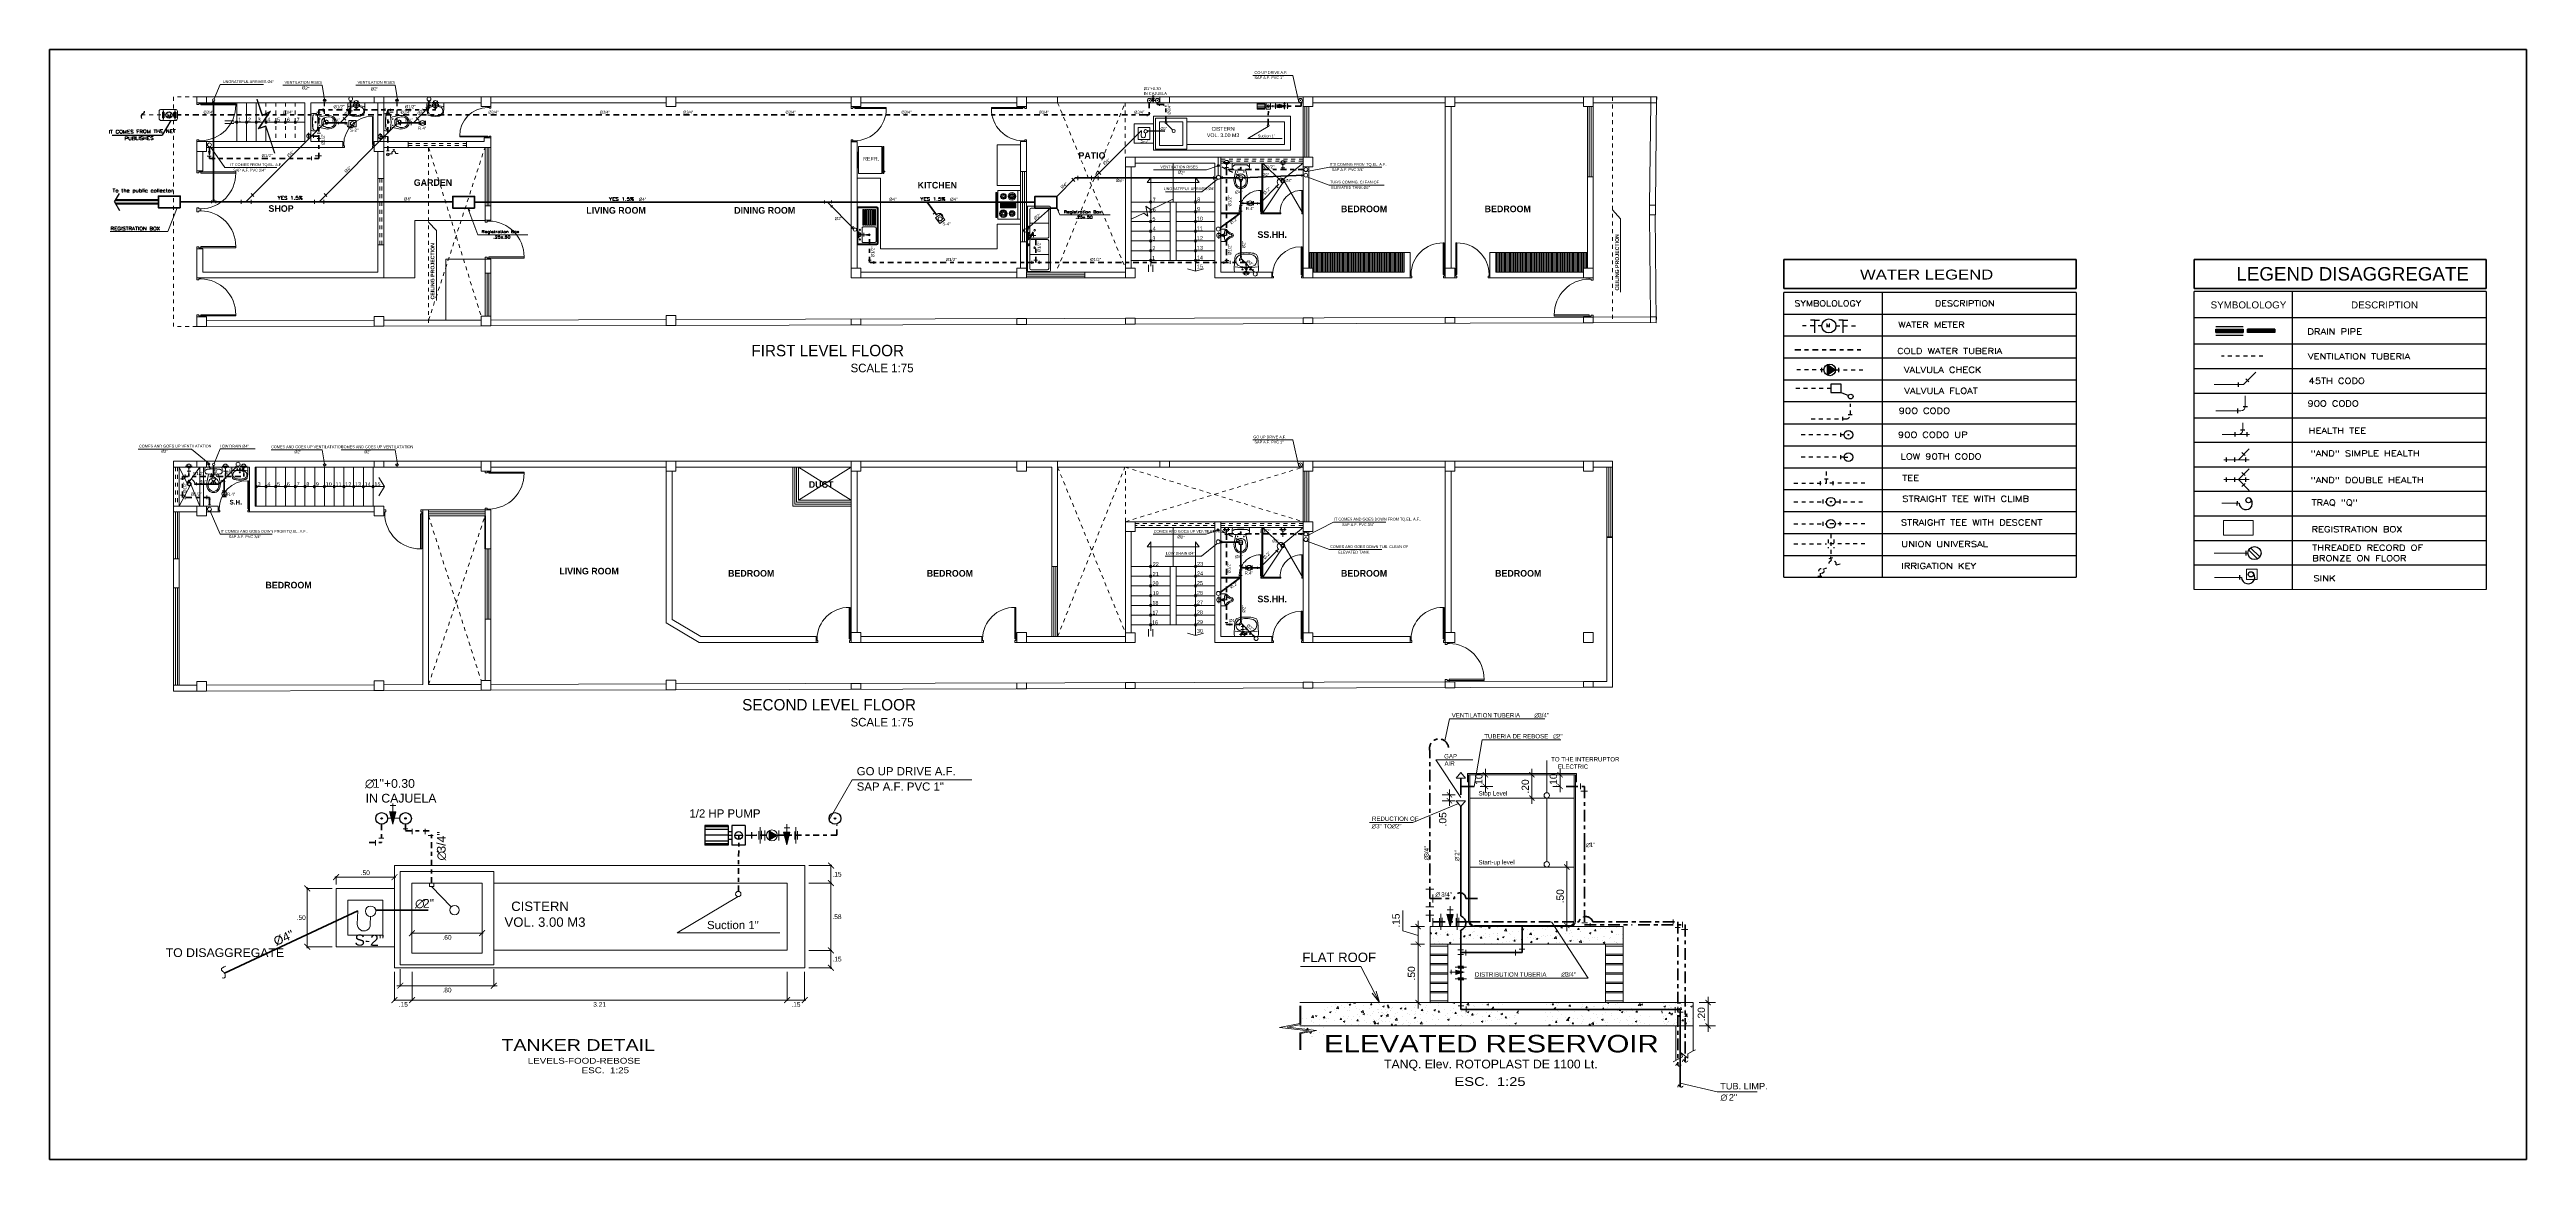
# Model space of a CAD drawing. Header units: millimetres. Extents: x 565 to 912, y 163 to 192.
# Drawn here: x 777 to 840.6, y 163.2 to 191.7 of the extents above; entities that cross this region are included whole.
import ezdxf

# ---------------------------------------------------------------- set-up
doc = ezdxf.new("R2010")
doc.units = ezdxf.units.MM
doc.header["$LTSCALE"] = 0.0125
for name, pattern in [('ACAD_ISO04W100', [30.5, 24, -3, 0.5, -3]), ('ACAD_ISO10W100', [18, 12, -3, 0, -3]), ('ACAD_ISO12W100', [22, 12, -3, 0.5, -3, 0.5, -3]), ('DASHDOT', [1, 0.5, -0.25, 0, -0.25]), ('DASHED2', [9.525, 6.35, -3.175])]:
    doc.linetypes.add(name, pattern=pattern)
for name, color, linetype in [('02', 2, 'Continuous'), ('04', 4, 'Continuous'), ('A1DESAGUE', 6, 'Continuous'), ('AGUAC', 3, 'ACAD_ISO12W100'), ('libreria', 1, 'Continuous'), ('LINEA-1', 1, 'Continuous'), ('LINEA-3', 3, 'Continuous'), ('MEMEBRETE', 7, 'Continuous'), ('SANITARIO', 1, 'Continuous'), ('TEXTOS', 5, 'Continuous'), ('TEXTOS02', 2, 'Continuous'), ('TRAZO02', 2, 'Continuous'), ('TRAZO03', 3, 'Continuous')]:
    doc.layers.add(name, color=color, linetype=linetype)
for name, color, linetype, lineweight in [('03', 3, 'Continuous', 0), ('AGUA', 4, 'ACAD_ISO10W100', 35), ('COLUMNAS', 162, 'Continuous', 40), ('CORTE', 5, 'ACAD_ISO04W100', 70), ('COTAS', 9, 'Continuous', 9), ('cotas_v', 130, 'Continuous', 20), ('DESAGUE', 172, 'Continuous', 70), ('EQUIPO', 2, 'Continuous', 15), ('luz', 20, 'Continuous', 50), ('MARKO', 186, 'Continuous', 80), ('MURO ALTO', 40, 'Continuous', 70), ('proy', 254, 'Continuous', 0), ('PROYECCCIONES', 9, 'DASHED2', 9), ('PROYECCION', 114, 'DASHED2', 30), ('SIMBAGUA', 40, 'Continuous', 0), ('TEXTAFR', 7, 'Continuous', 0), ('TEXTO', 6, 'Continuous', 15), ('TEXTOP', 3, 'Continuous', 25), ('TEXTURA', 210, 'Continuous', 5), ('TRAZO04', 4, 'Continuous', 0), ('UNO', 121, 'Continuous', 0)]:
    doc.layers.add(name, color=color, linetype=linetype, lineweight=lineweight)
doc.styles.add('ARIAL', font='arial.ttf')
doc.styles.add('F-1', font='arial.ttf', dxfattribs={"height": 0.3})
doc.styles.add('NOMBRE-2', font='arial.ttf')
doc.styles.add('op', font='romab___.ttf')
doc.styles.add('R02TITULOS', font='swisse.ttf', dxfattribs={"width": 1.2, "height": 1})
doc.styles.add('R80-50', font='ROMANS.SHX', dxfattribs={"width": 1.8, "oblique": 10, "height": 0.065})
doc.styles.add('ROMANS', font='romans.shx')
doc.styles.add('ROMANS135', font='romans.shx', dxfattribs={"width": 1.35})
doc.styles.add('SIMPLEX', font='simplex.shx')
doc.styles.add('TEXCHICO', font='ARIALN.TTF', dxfattribs={"height": 0.1})
doc.dimstyles.new('ISO-25', dxfattribs={"dimtxt": 0.12, "dimasz": 0.15, "dimexe": 0.02, "dimexo": 0.1055, "dimgap": 0.05, "dimtad": 2, "dimtih": 1, "dimtoh": 1, "dimzin": 4, "dimdsep": 46, "dimtxsty": 'ARIAL', "dimblk": 'ARCHTICK', "dimcen": 2.5, "dimdle": 0.03, "dimclrd": 1, "dimclre": 2, "dimclrt": 256, "dimadec": 0, "dimazin": 0, "dimtfac": 1, "dimtmove": 0, "dimatfit": 0, "dimldrblk": 'ARCHTICK', "dimfxl": 0, "dimlwd": 13, "dimlwe": 9, "dimarcsym": 0})

# ---------------------------------------------------------------- blocks, each defined once
blk = doc.blocks.new('P1.0m')
at = {"layer": 'EQUIPO'}
blk.add_lwpolyline([(0.025, 0), (0.055, 0), (0.055, 0.9), (0.025, 0.9)], close=True, dxfattribs=at)
for points in [[(0, -0.1), (0.05, -0.1), (0.05, -0.05), (0.025, -0.05), (0.025, 0), (0, 0)], [(1, -0.1), (0.95, -0.1), (0.95, -0.05), (0.975, -0.05), (0.975, 0), (1, 0)]]:
    blk.add_lwpolyline(points, dxfattribs=at)
at = {"layer": 'EQUIPO', "color": 252}
blk.add_arc((0.065, -0.01), 0.91, 0.6296, 90.6296, dxfattribs=at)
blk = doc.blocks.new('p-0.80')
at = {"layer": 'proy', "xscale": -0.7999999999999545, "yscale": 0.8000000000000114}
blk.add_blockref('P1.0m', (0.8, 0.08), dxfattribs=at)
blk = doc.blocks.new('2SAINVI1')
at = {"color": 0, "linetype": 'ByBlock'}
for p, q in [((0, -0.183), (0, 0.183)), ((0.04, 0.222), (0.112, 0.222)), ((0.413, 0.048), (0.393, 0.048)), ((0.04, -0.222), (0.112, -0.222)), ((0.413, -0.048), (0.393, -0.048))]:
    blk.add_line(p, q, dxfattribs=at)
for centre, radius in [((0.122, 0), 0.0135), ((0.122, 0), 0.0135), ((0.23, 0.08), 0.0075), ((0.23, -0.08), 0.0075)]:
    blk.add_circle(centre, radius, dxfattribs=at)
for centre, radius, start, end in [((0.04, 0.183), 0.04, 90, 180), ((1.54, 0), 1.5, 173.72811, 186.27189), ((1.54, 0), 1.493, 173.67552, 186.33055), ((0.089, 0.16), 0.04, 90, 173.72811), ((0.096, 0.16), 0.04, 100.24284, 173.78586), ((0.112, 0.159), 0.064, 6.79305, 90), ((-1.219, 0), 1.404, 353.20695, 6.79305), ((0.85, -2.286), 2.5, 101.57439, 105.54399), ((0.46, 0), 0.18, 173.75809, 186.24191), ((0.396, 0.007), 0.116, 117.40268, 173.75809), ((0.458, -0.112), 0.25, 101.61952, 117.40268), ((0.476, -0.423), 0.6, 94.3794, 102.29067), ((0.676, 0), 0.3, 173.35084, 186.64916), ((0.393, 0.033), 0.015, 90, 173.35084), ((0.451, -0.079), 0.216, 60.88385, 101.61952), ((0.413, 0.018), 0.03, 36.8699, 90), ((0.44, -0.085), 0.26, 51.28687, 92.30283), ((0.389, 0), 0.06, 323.1301, 36.8699), ((0.495, 0), 0.126, 299.11615, 60.88385), ((0.495, 0), 0.16, 312.43623, 47.56377), ((0.04, -0.183), 0.04, 180, 270), ((0.089, -0.16), 0.04, 186.27189, 270), ((0.096, -0.16), 0.04, 186.21414, 259.75716), ((0.112, -0.159), 0.064, 270, 353.20695), ((0.85, 2.286), 2.5, 254.45601, 258.42561), ((0.396, -0.007), 0.116, 186.24191, 242.59732), ((0.458, 0.112), 0.25, 242.59732, 258.38048), ((0.476, 0.423), 0.6, 257.70933, 265.6206), ((0.393, -0.033), 0.015, 186.64916, 270), ((0.451, 0.079), 0.216, 258.38048, 299.11615), ((0.413, -0.018), 0.03, 270, 323.1301), ((0.44, 0.085), 0.26, 267.69717, 308.71313)]:
    blk.add_arc(centre, radius, start, end, dxfattribs=at)
blk = doc.blocks.new('2salago2')
at = {"color": 0}
blk.add_line((0.306, 0), (-0.306, 0), dxfattribs=at)
for centre, radius in [((-0.1, -0.07), 0.015), ((0, -0.198), 0.023), ((0, -0.07), 0.0175), ((0.1, -0.07), 0.015)]:
    blk.add_circle(centre, radius, dxfattribs=at)
for centre, radius, start, end in [((2.191, -0.113), 2.5, 177.42046, 183.45094), ((-2.191, -0.113), 2.5, 356.54906, 2.57954), ((0.446, -0.238), 0.75, 181.88246, 192.36757), ((0, -1.913), 1.8, 80.81644, 99.18356), ((-0.075, -0.34), 0.22, 195.68566, 206.82023), ((-0.229, -0.417), 0.048, 206.82023, 247.87668), ((-0.131, -0.29), 0.14, 111.339, 179.54199), ((-0.091, -0.29), 0.18, 179.54199, 199.36674), ((-0.129, -0.303), 0.14, 199.36674, 251.70004), ((-0.058, 0.002), 0.5, 247.87668, 263.78152), ((0, -0.625), 0.5, 68.661, 111.339), ((0, 0.086), 0.55, 251.70004, 288.29996), ((0, 0.9), 1.4, 265.38571, 274.61429), ((0.058, 0.002), 0.5, 276.21848, 292.12332), ((0.129, -0.303), 0.14, 288.29996, 340.63326), ((0.131, -0.29), 0.14, 0.45801, 68.661), ((0.229, -0.417), 0.048, 292.12332, 333.17977), ((0.091, -0.29), 0.18, 340.63326, 0.45801), ((0.075, -0.34), 0.22, 333.17977, 344.31434), ((-0.446, -0.238), 0.75, 347.63243, 358.11754)]:
    blk.add_arc(centre, radius, start, end, dxfattribs=at)
blk = doc.blocks.new('P0.9m')
at = {"xscale": 0.9000092295639774, "yscale": 0.9000092295639774, "zscale": 0.9000092295639774}
blk.add_blockref('P1.0m', (-0.9, 0), dxfattribs=at)
blk = doc.blocks.new('REFRIGPL')
at = {"color": 9}
for p, q in [((0, -0.2), (0, 0.2)), ((0.02, 0.2), (0, 0.2)), ((0.02, -0.2), (0.02, 0.2)), ((0.02, -0.2), (0, -0.2))]:
    blk.add_line(p, q, dxfattribs=at)
for p, q in [((0.04, -0.35), (0.04, 0.35)), ((0.04, 0.35), (0.64, 0.35)), ((0.64, 0.35), (0.64, -0.35)), ((0.66, 0.35), (0.66, -0.35)), ((0.66, 0.35), (0.69, 0.35)), ((0.69, 0.35), (0.69, -0.35)), ((0.64, -0.35), (0.04, -0.35)), ((0.66, -0.35), (0.69, -0.35))]:
    blk.add_line(p, q)
blk.add_lwpolyline([(0.69, -0.287), (0.714, -0.287), (0.714, -0.305), (0.69, -0.305)], close=True, dxfattribs=at)
at = {"color": 9, "style": 'TEXCHICO'}
blk.add_text('REFR.', height=0.1, dxfattribs=at).set_placement((0.155, -0.02))
blk = doc.blocks.new('Cocina~2')
for p, q in [((0, -3), (30, -3)), ((6, -24), (6, -25)), ((8, -25), (8, -24)), ((12, -6), (18, -6)), ((18, -20), (12, -20)), ((13, -20), (13, -6)), ((14, -6), (14, -20)), ((15, -20), (15, -6)), ((16, -6), (16, -20)), ((17, -20), (17, -6)), ((22, -25), (22, -24)), ((24, -24), (24, -25))]:
    blk.add_line(p, q)
for points in [[(0, -24), (0, 0), (30, 0), (30, -24)], [(2, -26), (2, -25), (28, -25), (28, -26)], [(12, -21), (12, -5), (18, -5), (18, -21)]]:
    blk.add_lwpolyline(points, close=True)
for centre, radius in [((6, -9), 4), ((6, -9), 3), ((6, -18), 3), ((6, -9), 2), ((6, -18), 2), ((6, -9), 1), ((6, -18), 1), ((24, -18), 4), ((24, -9), 3), ((24, -18), 3), ((24, -9), 2), ((24, -18), 2), ((24, -9), 1), ((24, -18), 1)]:
    blk.add_circle(centre, radius)
blk = doc.blocks.new('lav54x97')
at = {"color": 9}
for p, q in [((0.513, -0.146), (0.892, -0.146)), ((0.513, -0.176), (0.892, -0.176)), ((0.513, -0.196), (0.892, -0.196)), ((0.513, -0.226), (0.892, -0.226)), ((0.513, -0.246), (0.892, -0.246)), ((0.513, -0.276), (0.892, -0.276)), ((0.513, -0.296), (0.892, -0.296)), ((0.513, -0.326), (0.892, -0.326)), ((0.513, -0.346), (0.892, -0.346)), ((0.513, -0.376), (0.892, -0.376)), ((0.513, -0.396), (0.892, -0.396)), ((0.513, -0.426), (0.892, -0.426)), ((0.513, -0.446), (0.892, -0.446)), ((0.513, -0.476), (0.892, -0.476))]:
    blk.add_line(p, q, dxfattribs=at)
for points in [[(0, -0.51), (0, -0.03, -0.414214), (0.03, 0), (0.94, 0, -0.414214), (0.97, -0.03), (0.97, -0.51, -0.414214), (0.94, -0.54), (0.03, -0.54, -0.414214)], [(0.057, -0.458), (0.057, -0.158, -0.414214), (0.087, -0.128), (0.427, -0.128, -0.414214), (0.457, -0.158), (0.457, -0.458, -0.414214), (0.427, -0.488), (0.087, -0.488, -0.414214)]]:
    blk.add_lwpolyline(points, format="xyb", close=True)
blk.add_lwpolyline([(0.02, -0.51), (0.02, -0.03, -0.414214), (0.03, -0.02), (0.94, -0.02, -0.414214), (0.95, -0.03), (0.95, -0.51, -0.414214), (0.94, -0.52), (0.03, -0.52, -0.414214)], format="xyb", close=True, dxfattribs=at)
for centre, radius in [((0.132, -0.072), 0.015), ((0.257, -0.308), 0.025), ((0.257, -0.072), 0.015), ((0.382, -0.072), 0.015)]:
    blk.add_circle(centre, radius, dxfattribs=at)
for centre, start, end in [((0.513, -0.161), 90, 270), ((0.513, -0.211), 90, 270), ((0.513, -0.261), 90, 270), ((0.513, -0.311), 90, 270), ((0.513, -0.361), 90, 270), ((0.513, -0.411), 90, 270), ((0.513, -0.461), 90, 270), ((0.892, -0.161), 270, 90), ((0.892, -0.211), 270, 90), ((0.892, -0.261), 270, 90), ((0.892, -0.311), 270, 90), ((0.892, -0.361), 270, 90), ((0.892, -0.411), 270, 90), ((0.892, -0.461), 270, 90)]:
    blk.add_arc(centre, 0.015, start, end, dxfattribs=at)
blk = doc.blocks.new('Cofrega1')
for p, q in [((-0.84, -0.03), (-0.84, 0)), ((-0.84, 0), (0.84, 0)), ((0.84, 0), (0.84, -0.03)), ((-0.84, -0.03), (0.84, -0.03)), ((-0.84, -0.59), (-0.84, -0.03)), ((0.81, -0.62), (-0.81, -0.62)), ((-0.79, -0.54), (-0.79, -0.12)), ((-0.76, -0.09), (-0.402, -0.09)), ((-0.045, -0.57), (-0.76, -0.57)), ((-0.402, -0.09), (-0.045, -0.09)), ((-0.402, -0.09), (-0.402, -0.57)), ((-0.123, -0.048), (-0.18, -0.054)), ((-0.18, -0.054), (-0.18, -0.062)), ((-0.123, -0.068), (-0.18, -0.062)), ((-0.123, -0.048), (-0.123, -0.068)), ((-0.015, -0.12), (-0.015, -0.54)), ((0.007, -0.085), (0.162, -0.183)), ((0.016, -0.12), (0.016, -0.54)), ((0.02, -0.07), (0.172, -0.166)), ((0.76, -0.57), (0.046, -0.57)), ((0.052, -0.09), (0.403, -0.09)), ((0.173, -0.048), (0.116, -0.054)), ((0.116, -0.054), (0.116, -0.062)), ((0.173, -0.068), (0.116, -0.062)), ((0.162, -0.183), (0.172, -0.166)), ((0.173, -0.048), (0.173, -0.068)), ((0.327, -0.048), (0.27, -0.054)), ((0.27, -0.054), (0.27, -0.062)), ((0.327, -0.068), (0.27, -0.062)), ((0.327, -0.048), (0.327, -0.068)), ((0.403, -0.09), (0.76, -0.09)), ((0.403, -0.09), (0.403, -0.57)), ((0.79, -0.12), (0.79, -0.54)), ((0.84, -0.03), (0.84, -0.59))]:
    blk.add_line(p, q)
for centre in [(-0.224, -0.21), (-0.001, -0.065), (0.225, -0.21)]:
    blk.add_circle(centre, 0.0212)
for centre, start, end in [((-0.81, -0.59), 180, 270), ((-0.76, -0.12), 90, 180), ((-0.76, -0.54), 180, 270), ((-0.045, -0.12), 0, 90), ((-0.045, -0.54), 270, 0), ((0.046, -0.12), 131.60861, 180), ((0.046, -0.54), 180, 270), ((0.76, -0.12), 0, 90), ((0.76, -0.54), 270, 360), ((0.81, -0.59), 270, 0)]:
    blk.add_arc(centre, 0.03, start, end)
blk = doc.blocks.new('Urin-1zp')
for p, q in [((-0.156, 0), (0.156, 0)), ((-0.156, -0.12), (-0.156, 0)), ((0.156, -0.12), (0.156, 0))]:
    blk.add_line(p, q)
blk.add_lwpolyline([(0.156, -0.12, -0.230187), (0.128, -0.162, 0.160749), (0.05, -0.275, -1), (-0.05, -0.275, 0.160749), (-0.128, -0.162, -0.230187), (-0.156, -0.12)], format="xyb")
at = {"color": 9}
blk.add_lwpolyline([(-0.128, -0.11), (-0.128, -0.113), (-0.127, -0.116, 0.230187), (-0.113, -0.136), (-0.109, -0.138, -0.16973), (-0.019, -0.275, 1.058274), (0.019, -0.275, -0.16973), (0.109, -0.138), (0.113, -0.136, 0.23226), (0.127, -0.116), (0.128, -0.113), (0.128, -0.11)], format="xyb", dxfattribs=at)
for radius in [0.025, 0.015]:
    blk.add_circle((0, -0.045), radius, dxfattribs=at)
for centre, radius, start, end in [((0, -0.513), 0.423, 68.29685, 111.70315), ((-0.099, -0.111), 0.0284, 188.56693, 240.41874), ((-0.26, -0.336), 0.249, 14.22513, 52.75706)]:
    blk.add_arc(centre, radius, start, end)
blk = doc.blocks.new('_ARCHTICK')
at = {"color": 0, "linetype": 'ByBlock', "const_width": 0.15}
blk.add_lwpolyline([(-0.5, -0.5), (0.5, 0.5)], dxfattribs=at)
blk = doc.blocks.new('TUBSUBE-BAJA')
blk.add_circle((0, 0), 0.05)
at = {"color": 3}
blk.add_circle((0, 0), 0.00614, dxfattribs=at)
blk = doc.blocks.new('A-BOMBA')
at = {"ltscale": 0.5}
for p, q in [((0.145, 0), (0, 0)), ((0.059, -0.04), (0.059, 0.04))]:
    blk.add_line(p, q, dxfattribs=at)
at = {"color": 4}
for p, q in [((0.145, 0.125), (0.145, -0.125)), ((0.145, 0.125), (0.315, 0.125)), ((0.315, 0.125), (0.315, -0.125)), ((0.365, 0.05), (0.315, 0.05)), ((0.365, 0.125), (0.365, -0.125)), ((0.365, 0.125), (0.665, 0.125)), ((0.665, 0.125), (0.665, -0.125)), ((0.145, -0.125), (0.315, -0.125)), ((0.365, -0.05), (0.315, -0.05)), ((0.365, -0.125), (0.665, -0.125))]:
    blk.add_line(p, q, dxfattribs=at)
at = {"color": 9}
for p, q in [((0.365, 0.108), (0.665, 0.108)), ((0.365, 0.074), (0.665, 0.074)), ((0.365, 0), (0.315, 0)), ((0.365, 0), (0.665, 0)), ((0.365, -0.074), (0.665, -0.074)), ((0.365, -0.108), (0.665, -0.108))]:
    blk.add_line(p, q, dxfattribs=at)
at = {"color": 3}
blk.add_line((0.278, 0), (0.179, 0), dxfattribs=at)
at = {"color": 4}
blk.add_circle((0.229, -0.003), 0.05, dxfattribs=at)
blk = doc.blocks.new('A-SALID')
at = {"color": 9}
for p, q in [((0.04, 0.05), (-0.04, 0.05)), ((0.128, 0.046), (0.128, -0.046)), ((0.04, -0.05), (-0.04, -0.05))]:
    blk.add_line(p, q, dxfattribs=at)
for p, q in [((0, 0.086), (0, -0.086)), ((0.194, 0), (0, 0))]:
    blk.add_line(p, q)
at = {"linetype": 'Continuous'}
blk.add_circle((0, 0), 0.05, dxfattribs=at)
blk = doc.blocks.new('*D225')
at = {"layer": 'COTAS', "color": 2, "lineweight": 9, "transparency": 16777216}
for p, q in [((796.468, 170.765), (797.057, 170.765)), ((796.468, 170.315), (797.057, 170.315))]:
    blk.add_line(p, q, dxfattribs=at)
at = {"layer": 'COTAS', "color": 1, "lineweight": 13, "transparency": 16777216}
blk.add_line((797.037, 170.795), (797.037, 170.285), dxfattribs=at)
at = {"layer": 'Defpoints', "color": 0, "transparency": 16777216}
for p in [(796.362, 170.765), (796.362, 170.315), (797.037, 170.315)]:
    blk.add_point(p, dxfattribs=at)
at = {"layer": 'COTAS', "color": 1, "lineweight": 13, "transparency": 16777216, "xscale": 0.15, "yscale": 0.15, "zscale": 0.15}
for p, rotation in [((797.037, 170.765), 90), ((797.037, 170.315), 270)]:
    blk.add_blockref('_ARCHTICK', p, dxfattribs=dict(at, rotation=rotation))
at = {"layer": 'COTAS', "transparency": 16777216, "insert": (797.193, 170.54), "char_height": 0.12, "attachment_point": 5, "style": 'ARIAL'}
blk.add_mtext('.15', dxfattribs=at)
blk = doc.blocks.new('*D226')
at = {"layer": 'COTAS', "color": 2, "lineweight": 9, "transparency": 16777216}
for p, q in [((796.468, 170.315), (797.057, 170.315)), ((796.468, 168.585), (797.057, 168.585))]:
    blk.add_line(p, q, dxfattribs=at)
at = {"layer": 'COTAS', "color": 1, "lineweight": 13, "transparency": 16777216}
blk.add_line((797.037, 170.345), (797.037, 168.555), dxfattribs=at)
at = {"layer": 'Defpoints', "color": 0, "transparency": 16777216}
for p in [(796.362, 170.315), (796.362, 168.585), (797.037, 168.585)]:
    blk.add_point(p, dxfattribs=at)
at = {"layer": 'COTAS', "color": 1, "lineweight": 13, "transparency": 16777216, "xscale": 0.15, "yscale": 0.15, "zscale": 0.15}
for p, rotation in [((797.037, 170.315), 90), ((797.037, 168.585), 270)]:
    blk.add_blockref('_ARCHTICK', p, dxfattribs=dict(at, rotation=rotation))
at = {"layer": 'COTAS', "transparency": 16777216, "insert": (797.192, 169.45), "char_height": 0.12, "attachment_point": 5, "style": 'ARIAL'}
blk.add_mtext('.58', dxfattribs=at)
blk = doc.blocks.new('*D227')
at = {"layer": 'COTAS', "color": 2, "lineweight": 9, "transparency": 16777216}
for p, q in [((796.468, 168.585), (797.057, 168.585)), ((796.468, 168.14), (797.057, 168.14))]:
    blk.add_line(p, q, dxfattribs=at)
at = {"layer": 'COTAS', "color": 1, "lineweight": 13, "transparency": 16777216}
blk.add_line((797.037, 168.615), (797.037, 168.11), dxfattribs=at)
at = {"layer": 'Defpoints', "color": 0, "transparency": 16777216}
for p in [(796.362, 168.585), (796.362, 168.14), (797.037, 168.14)]:
    blk.add_point(p, dxfattribs=at)
at = {"layer": 'COTAS', "color": 1, "lineweight": 13, "transparency": 16777216, "xscale": 0.15, "yscale": 0.15, "zscale": 0.15}
for p, rotation in [((797.037, 168.585), 90), ((797.037, 168.14), 270)]:
    blk.add_blockref('_ARCHTICK', p, dxfattribs=dict(at, rotation=rotation))
at = {"layer": 'COTAS', "transparency": 16777216, "insert": (797.193, 168.362), "char_height": 0.12, "attachment_point": 5, "style": 'ARIAL'}
blk.add_mtext('.15', dxfattribs=at)
blk = doc.blocks.new('*D228')
at = {"layer": 'COTAS', "color": 2, "lineweight": 9, "transparency": 16777216}
for p, q in [((785.979, 168.109), (785.979, 167.66)), ((788.379, 168.109), (788.379, 167.66))]:
    blk.add_line(p, q, dxfattribs=at)
at = {"layer": 'COTAS', "color": 1, "lineweight": 13, "transparency": 16777216}
blk.add_line((785.949, 167.68), (788.409, 167.68), dxfattribs=at)
at = {"layer": 'Defpoints', "color": 0, "transparency": 16777216}
for p in [(785.979, 168.215), (788.379, 168.215), (788.379, 167.68)]:
    blk.add_point(p, dxfattribs=at)
at = {"layer": 'COTAS', "color": 1, "lineweight": 13, "transparency": 16777216, "xscale": 0.15, "yscale": 0.15, "zscale": 0.15, "rotation": 180}
blk.add_blockref('_ARCHTICK', (785.979, 167.68), dxfattribs=at)
at = {"layer": 'COTAS', "color": 1, "lineweight": 13, "transparency": 16777216, "xscale": 0.15, "yscale": 0.15, "zscale": 0.15}
blk.add_blockref('_ARCHTICK', (788.379, 167.68), dxfattribs=at)
at = {"layer": 'COTAS', "transparency": 16777216, "insert": (787.179, 167.568), "char_height": 0.12, "attachment_point": 5, "style": 'ARIAL'}
blk.add_mtext('.80', dxfattribs=at)
blk = doc.blocks.new('*D229')
at = {"layer": 'COTAS', "color": 2, "lineweight": 9, "transparency": 16777216}
for p, q in [((785.832, 168.034), (785.832, 167.291)), ((786.282, 168.034), (786.282, 167.291))]:
    blk.add_line(p, q, dxfattribs=at)
at = {"layer": 'COTAS', "color": 1, "lineweight": 13, "transparency": 16777216}
blk.add_line((785.802, 167.311), (786.312, 167.311), dxfattribs=at)
at = {"layer": 'Defpoints', "color": 0, "transparency": 16777216}
for p in [(785.832, 168.14), (786.282, 168.14), (786.282, 167.311)]:
    blk.add_point(p, dxfattribs=at)
at = {"layer": 'COTAS', "color": 1, "lineweight": 13, "transparency": 16777216, "xscale": 0.15, "yscale": 0.15, "zscale": 0.15, "rotation": 180}
blk.add_blockref('_ARCHTICK', (785.832, 167.311), dxfattribs=at)
at = {"layer": 'COTAS', "color": 1, "lineweight": 13, "transparency": 16777216, "xscale": 0.15, "yscale": 0.15, "zscale": 0.15}
blk.add_blockref('_ARCHTICK', (786.282, 167.311), dxfattribs=at)
at = {"layer": 'COTAS', "transparency": 16777216, "insert": (786.057, 167.2), "char_height": 0.12, "attachment_point": 5, "style": 'ARIAL'}
blk.add_mtext('.15', dxfattribs=at)
blk = doc.blocks.new('*D230')
at = {"layer": 'COTAS', "color": 2, "lineweight": 9, "transparency": 16777216}
for p, q in [((786.282, 168.034), (786.282, 167.291)), ((795.913, 168.034), (795.913, 167.291))]:
    blk.add_line(p, q, dxfattribs=at)
at = {"layer": 'COTAS', "color": 1, "lineweight": 13, "transparency": 16777216}
blk.add_line((786.252, 167.311), (795.943, 167.311), dxfattribs=at)
at = {"layer": 'Defpoints', "color": 0, "transparency": 16777216}
for p in [(786.282, 168.14), (795.913, 168.14), (795.913, 167.311)]:
    blk.add_point(p, dxfattribs=at)
at = {"layer": 'COTAS', "color": 1, "lineweight": 13, "transparency": 16777216, "xscale": 0.15, "yscale": 0.15, "zscale": 0.15, "rotation": 180}
blk.add_blockref('_ARCHTICK', (786.282, 167.311), dxfattribs=at)
at = {"layer": 'COTAS', "color": 1, "lineweight": 13, "transparency": 16777216, "xscale": 0.15, "yscale": 0.15, "zscale": 0.15}
blk.add_blockref('_ARCHTICK', (795.913, 167.311), dxfattribs=at)
at = {"layer": 'COTAS', "transparency": 16777216, "insert": (791.098, 167.2), "char_height": 0.12, "attachment_point": 5, "style": 'ARIAL'}
blk.add_mtext('3.21', dxfattribs=at)
blk = doc.blocks.new('*D231')
at = {"layer": 'COTAS', "color": 2, "lineweight": 9, "transparency": 16777216}
for p, q in [((795.913, 168.034), (795.913, 167.291)), ((796.362, 168.034), (796.362, 167.291))]:
    blk.add_line(p, q, dxfattribs=at)
at = {"layer": 'COTAS', "color": 1, "lineweight": 13, "transparency": 16777216}
blk.add_line((795.883, 167.311), (796.392, 167.311), dxfattribs=at)
at = {"layer": 'Defpoints', "color": 0, "transparency": 16777216}
for p in [(795.913, 168.14), (796.362, 168.14), (796.362, 167.311)]:
    blk.add_point(p, dxfattribs=at)
at = {"layer": 'COTAS', "color": 1, "lineweight": 13, "transparency": 16777216, "xscale": 0.15, "yscale": 0.15, "zscale": 0.15, "rotation": 180}
blk.add_blockref('_ARCHTICK', (795.913, 167.311), dxfattribs=at)
at = {"layer": 'COTAS', "color": 1, "lineweight": 13, "transparency": 16777216, "xscale": 0.15, "yscale": 0.15, "zscale": 0.15}
blk.add_blockref('_ARCHTICK', (796.362, 167.311), dxfattribs=at)
at = {"layer": 'COTAS', "transparency": 16777216, "insert": (796.138, 167.2), "char_height": 0.12, "attachment_point": 5, "style": 'ARIAL'}
blk.add_mtext('.15', dxfattribs=at)
blk = doc.blocks.new('*D232')
at = {"layer": 'COTAS', "color": 1, "lineweight": 13, "transparency": 16777216}
blk.add_line((786.249, 169.03), (788.109, 169.03), dxfattribs=at)
at = {"layer": 'COTAS', "color": 2, "lineweight": 9, "transparency": 16777216}
for p, q in [((786.279, 169.134), (786.279, 169.01)), ((788.079, 169.134), (788.079, 169.01))]:
    blk.add_line(p, q, dxfattribs=at)
at = {"layer": 'Defpoints', "color": 0, "transparency": 16777216}
for p in [(786.279, 169.239), (788.079, 169.239), (788.079, 169.03)]:
    blk.add_point(p, dxfattribs=at)
at = {"layer": 'COTAS', "color": 1, "lineweight": 13, "transparency": 16777216, "xscale": 0.15, "yscale": 0.15, "zscale": 0.15, "rotation": 180}
blk.add_blockref('_ARCHTICK', (786.279, 169.03), dxfattribs=at)
at = {"layer": 'COTAS', "color": 1, "lineweight": 13, "transparency": 16777216, "xscale": 0.15, "yscale": 0.15, "zscale": 0.15}
blk.add_blockref('_ARCHTICK', (788.079, 169.03), dxfattribs=at)
at = {"layer": 'COTAS', "transparency": 16777216, "insert": (787.179, 168.919), "char_height": 0.12, "attachment_point": 5, "style": 'ARIAL'}
blk.add_mtext('.60', dxfattribs=at)
blk = doc.blocks.new('*D233')
at = {"layer": 'COTAS', "color": 1, "lineweight": 13, "transparency": 16777216}
blk.add_line((784.302, 170.469), (785.862, 170.469), dxfattribs=at)
at = {"layer": 'COTAS', "color": 2, "lineweight": 9, "transparency": 16777216}
for p, q in [((784.332, 170.283), (784.332, 170.489)), ((785.832, 170.283), (785.832, 170.489))]:
    blk.add_line(p, q, dxfattribs=at)
at = {"layer": 'Defpoints', "color": 0, "transparency": 16777216}
for p in [(785.832, 170.469), (784.332, 170.178), (785.832, 170.178)]:
    blk.add_point(p, dxfattribs=at)
at = {"layer": 'COTAS', "color": 1, "lineweight": 13, "transparency": 16777216, "xscale": 0.15, "yscale": 0.15, "zscale": 0.15, "rotation": 180}
blk.add_blockref('_ARCHTICK', (784.332, 170.469), dxfattribs=at)
at = {"layer": 'COTAS', "color": 1, "lineweight": 13, "transparency": 16777216, "xscale": 0.15, "yscale": 0.15, "zscale": 0.15}
blk.add_blockref('_ARCHTICK', (785.832, 170.469), dxfattribs=at)
at = {"layer": 'COTAS', "transparency": 16777216, "insert": (785.082, 170.58), "char_height": 0.12, "attachment_point": 5, "style": 'ARIAL'}
blk.add_mtext('.50', dxfattribs=at)
blk = doc.blocks.new('*D234')
at = {"layer": 'COTAS', "color": 2, "lineweight": 9, "transparency": 16777216}
for p, q in [((784.227, 170.178), (783.572, 170.178)), ((784.227, 168.678), (783.572, 168.678))]:
    blk.add_line(p, q, dxfattribs=at)
at = {"layer": 'COTAS', "color": 1, "lineweight": 13, "transparency": 16777216}
blk.add_line((783.592, 170.208), (783.592, 168.648), dxfattribs=at)
at = {"layer": 'Defpoints', "color": 0, "transparency": 16777216}
for p in [(784.332, 170.178), (783.592, 168.678), (784.332, 168.678)]:
    blk.add_point(p, dxfattribs=at)
at = {"layer": 'COTAS', "color": 1, "lineweight": 13, "transparency": 16777216, "xscale": 0.15, "yscale": 0.15, "zscale": 0.15}
for p, rotation in [((783.592, 170.178), 90), ((783.592, 168.678), 270)]:
    blk.add_blockref('_ARCHTICK', p, dxfattribs=dict(at, rotation=rotation))
at = {"layer": 'COTAS', "transparency": 16777216, "insert": (783.437, 169.428), "char_height": 0.12, "attachment_point": 5, "style": 'ARIAL'}
blk.add_mtext('.50', dxfattribs=at)
blk = doc.blocks.new('A$C770A51F5')
at = {"layer": 'TEXTOS02', "color": 3, "linetype": 'Continuous', "style": 'F-1'}
blk.add_text('%%C.2"', height=0.08, dxfattribs=at).set_placement((0.004, 0.026))

msp = doc.modelspace()

# ---------------------------------------------------------------- hatches: boundary and pattern name
at = {"layer": 'AGUAC', "linetype": 'ACAD_ISO04W100', "ltscale": 0.13}
msp.add_hatch(color=256, dxfattribs=at).paths.add_polyline_path([(822.72192, 180.10741, 1), (822.70079, 180.10741, 1)])
at = {"layer": 'DESAGUE'}
for points in [[(832.59524, 184.53883), (832.59524, 184.44883), (833.29598, 184.44883), (833.29598, 184.53883)], [(833.40788, 184.53883), (833.40788, 184.44883), (834.10862, 184.44883), (834.10862, 184.53883)]]:
    msp.add_hatch(color=2, dxfattribs=at).paths.add_polyline_path(points)
at = {"layer": 'LINEA-3', "linetype": 'ACAD_ISO04W100', "ltscale": 0.01}
msp.add_hatch(color=256, dxfattribs=at).paths.add_polyline_path([(823.16983, 181.82449, 1), (823.1487, 181.82449, 1)])
at = {"layer": 'proy'}
for points in [[(805.33225, 190.46877), (805.27807, 190.4695), (805.30723, 190.36181)], [(808.52823, 190.22632), (808.59798, 190.26659), (808.52823, 190.30686)], [(781.07824, 189.09634), (781.07824, 189.01028), (781.09651, 189.09634)], [(809.11607, 188.63548), (809.03001, 188.63548), (809.11607, 188.61721)], [(779.77147, 187.84388), (778.66589, 187.84388), (778.64279, 187.80388), (778.66589, 187.76388), (779.77147, 187.76388)], [(781.07961, 180.02789), (781.07961, 180.11395), (781.06134, 180.02789)], [(809.11607, 179.27762), (809.03001, 179.27762), (809.11607, 179.25935)], [(785.86409, 172.14675), (785.70154, 172.14897), (785.78904, 171.82589)], [(795.45203, 171.4194), (795.66128, 171.54021), (795.45203, 171.66102)]]:
    msp.add_hatch(color=256, dxfattribs=at).paths.add_polyline_path(points)
h = msp.add_hatch(color=256, dxfattribs=at)
h.paths.add_polyline_path([(808.64992, 190.29352), (808.66732, 190.22927), (808.68935, 190.22927), (808.70421, 190.29278)])
h.paths.add_polyline_path([(808.66732, 190.22927), (808.67391, 190.20495), (808.68379, 190.20549), (808.68935, 190.22927)])
h = msp.add_hatch(color=256, dxfattribs=at)
h.paths.add_polyline_path([(808.68777, 190.23244), (808.66573, 190.23244), (808.67232, 190.20812), (808.68221, 190.20866)])
h.paths.add_polyline_path([(808.67756, 190.18878), (808.68221, 190.20866), (808.67232, 190.20812)])
h = msp.add_hatch(color=256, dxfattribs=at)
h.paths.add_polyline_path([(781.05997, 189.09634), (781.07824, 189.01028), (781.07824, 189.09634)])
h.paths.add_polyline_path([(781.07824, 189.09634), (781.07824, 189.01028), (781.09651, 189.09634)])
h = msp.add_hatch(color=256, dxfattribs=at)
h.paths.add_polyline_path([(809.11607, 188.65375), (809.03001, 188.63548), (809.11607, 188.63548)])
h.paths.add_polyline_path([(809.11607, 188.63548), (809.03001, 188.63548), (809.11607, 188.61721)])
h = msp.add_hatch(color=256, dxfattribs=at)
h.paths.add_polyline_path([(781.09788, 180.02789), (781.07961, 180.11395), (781.07961, 180.02789)])
h.paths.add_polyline_path([(781.07961, 180.02789), (781.07961, 180.11395), (781.06134, 180.02789)])
h = msp.add_hatch(color=256, dxfattribs=at)
h.paths.add_polyline_path([(809.11607, 179.29589), (809.03001, 179.27762), (809.11607, 179.27762)])
h.paths.add_polyline_path([(809.11607, 179.27762), (809.03001, 179.27762), (809.11607, 179.25935)])
h = msp.add_hatch(color=256, dxfattribs=at)
h.paths.add_polyline_path([(795.8171, 171.621), (795.8693, 171.42827), (795.9354, 171.42827), (795.97996, 171.61878)])
h.paths.add_polyline_path([(795.8693, 171.42827), (795.88906, 171.35531), (795.91871, 171.35692), (795.9354, 171.42827)])
h = msp.add_hatch(color=256, dxfattribs=at)
h.paths.add_polyline_path([(795.93065, 171.43777), (795.86455, 171.43777), (795.88431, 171.36481), (795.91396, 171.36642)])
h.paths.add_polyline_path([(795.90002, 171.3068), (795.91396, 171.36642), (795.88431, 171.36481)])
h = msp.add_hatch(color=256, dxfattribs=at)
h.paths.add_polyline_path([(812.84713, 169.51384), (812.89933, 169.32111), (812.96543, 169.32111), (813.00998, 169.51162)])
h.paths.add_polyline_path([(812.89933, 169.32111), (812.91909, 169.24815), (812.94874, 169.24976), (812.96543, 169.32111)])
h = msp.add_hatch(color=256, dxfattribs=at)
h.paths.add_polyline_path([(812.96543, 169.32111), (812.89933, 169.32111), (812.91909, 169.24815), (812.94874, 169.24976)])
h.paths.add_polyline_path([(812.9348, 169.19014), (812.94874, 169.24976), (812.91909, 169.24815)])
h = msp.add_hatch(color=256, dxfattribs=at)
h.paths.add_polyline_path([(813.06996, 167.96409), (813.20487, 168.00062), (813.20487, 168.0469), (813.07152, 168.07809)])
h.paths.add_polyline_path([(813.20487, 168.00062), (813.25595, 168.01446), (813.25482, 168.03522), (813.20487, 168.0469)])
h = msp.add_hatch(color=256, dxfattribs=at)
h.paths.add_polyline_path([(813.20487, 168.0469), (813.20487, 168.00062), (813.25595, 168.01446), (813.25482, 168.03522)])
h.paths.add_polyline_path([(813.29655, 168.02545), (813.25482, 168.03522), (813.25595, 168.01446)])
at = {"layer": 'TEXTURA'}
h = msp.add_hatch(dxfattribs=at)
h.set_pattern_fill('LINE', color=256, scale=0.0001, style=0)
h.set_pattern_definition([(0, (351.4014905, 29.30754596), (0, 0.0003175), [])])
h.paths.add_polyline_path([(781.75246, 189.85412, 1), (781.81171, 189.85412, 1)])
h = msp.add_hatch(dxfattribs=at)
h.set_pattern_fill('LINE', color=256, scale=0.0001, style=0)
h.set_pattern_definition([(0, (351.6514905, 29.30648694), (0, 0.0003175), [])])
h.paths.add_polyline_path([(782.00246, 189.85307, 1), (782.06171, 189.85307, 1)])
h = msp.add_hatch(dxfattribs=at)
h.set_pattern_fill('LINE', color=256, scale=0.0001, style=0)
h.set_pattern_definition([(0, (351.9014905, 29.30754596), (0, 0.0003175), [])])
h.paths.add_polyline_path([(782.25246, 189.85412, 1), (782.31171, 189.85412, 1)])
h = msp.add_hatch(dxfattribs=at)
h.set_pattern_fill('LINE', color=256, scale=0.0001, style=0)
h.set_pattern_definition([(0, (352.1514905, 29.30754596), (0, 0.0003175), [])])
h.paths.add_polyline_path([(782.50246, 189.85412, 1), (782.56171, 189.85412, 1)])
h = msp.add_hatch(dxfattribs=at)
h.set_pattern_fill('LINE', color=256, scale=0.0001, style=0)
h.set_pattern_definition([(0, (352.4014905, 29.30754596), (0, 0.0003175), [])])
h.paths.add_polyline_path([(782.75246, 189.85412, 1), (782.81171, 189.85412, 1)])
h = msp.add_hatch(dxfattribs=at)
h.set_pattern_fill('LINE', color=256, scale=0.0001, style=0)
h.set_pattern_definition([(0, (352.6514905, 29.30648694), (0, 0.0003175), [])])
h.paths.add_polyline_path([(783.00246, 189.85307, 1), (783.06171, 189.85307, 1)])
h = msp.add_hatch(dxfattribs=at)
h.set_pattern_fill('LINE', color=256, scale=0.0001, style=0)
h.set_pattern_definition([(0, (352.9014905, 29.30648694), (0, 0.0003175), [])])
h.paths.add_polyline_path([(783.25246, 189.85307, 1), (783.31171, 189.85307, 1)])
h = msp.add_hatch(dxfattribs=at)
h.set_pattern_fill('LINE', color=256, scale=0.0001, style=0)
h.set_pattern_definition([(0, (374.86467493, 27.25754596), (0, 0.0003175), [])])
h.paths.add_polyline_path([(805.21564, 187.80412, 1), (805.2749, 187.80412, 1)])
h = msp.add_hatch(dxfattribs=at)
h.set_pattern_fill('LINE', color=256, scale=0.0001, style=0)
h.set_pattern_definition([(0, (376.01609548, 27.25648694), (0, 0.0003175), [])])
h.paths.add_polyline_path([(806.36706, 187.80307, 1), (806.42632, 187.80307, 1)])
h = msp.add_hatch(dxfattribs=at)
h.set_pattern_fill('LINE', color=256, scale=0.0001, style=0)
h.set_pattern_definition([(0, (374.86467493, 27.00754596), (0, 0.0003175), [])])
h.paths.add_polyline_path([(805.21564, 187.55412, 1), (805.2749, 187.55412, 1)])
h = msp.add_hatch(dxfattribs=at)
h.set_pattern_fill('LINE', color=256, scale=0.0001, style=0)
h.set_pattern_definition([(0, (374.86467493, 26.75754596), (0, 0.0003175), [])])
h.paths.add_polyline_path([(805.21564, 187.30412, 1), (805.2749, 187.30412, 1)])
h = msp.add_hatch(dxfattribs=at)
h.set_pattern_fill('LINE', color=256, scale=0.0001, style=0)
h.set_pattern_definition([(0, (374.86467493, 26.50754596), (0, 0.0003175), [])])
h.paths.add_polyline_path([(805.21564, 187.05412, 1), (805.2749, 187.05412, 1)])
h = msp.add_hatch(dxfattribs=at)
h.set_pattern_fill('LINE', color=256, scale=0.0001, style=0)
h.set_pattern_definition([(0, (376.01609548, 27.00648694), (0, 0.0003175), [])])
h.paths.add_polyline_path([(806.36706, 187.55307, 1), (806.42632, 187.55307, 1)])
h = msp.add_hatch(dxfattribs=at)
h.set_pattern_fill('LINE', color=256, scale=0.0001, style=0)
h.set_pattern_definition([(0, (376.01609548, 26.75648694), (0, 0.0003175), [])])
h.paths.add_polyline_path([(806.36706, 187.30307, 1), (806.42632, 187.30307, 1)])
h = msp.add_hatch(dxfattribs=at)
h.set_pattern_fill('LINE', color=256, scale=0.0001, style=0)
h.set_pattern_definition([(0, (376.01609548, 26.50648694), (0, 0.0003175), [])])
h.paths.add_polyline_path([(806.36706, 187.05307, 1), (806.42632, 187.05307, 1)])
h = msp.add_hatch(dxfattribs=at)
h.set_pattern_fill('LINE', color=256, scale=0.0001, style=0)
h.set_pattern_definition([(0, (374.86467493, 26.25754596), (0, 0.0003175), [])])
h.paths.add_polyline_path([(805.21564, 186.80412, 1), (805.2749, 186.80412, 1)])
h = msp.add_hatch(dxfattribs=at)
h.set_pattern_fill('LINE', color=256, scale=0.0001, style=0)
h.set_pattern_definition([(0, (374.86467493, 26.00754596), (0, 0.0003175), [])])
h.paths.add_polyline_path([(805.21564, 186.55412, 1), (805.2749, 186.55412, 1)])
h = msp.add_hatch(dxfattribs=at)
h.set_pattern_fill('LINE', color=256, scale=0.0001, style=0)
h.set_pattern_definition([(0, (374.86467493, 25.75754596), (0, 0.0003175), [])])
h.paths.add_polyline_path([(805.21564, 186.30412, 1), (805.2749, 186.30412, 1)])
h = msp.add_hatch(dxfattribs=at)
h.set_pattern_fill('LINE', color=256, scale=0.0001, style=0)
h.set_pattern_definition([(0, (376.01609548, 26.25648694), (0, 0.0003175), [])])
h.paths.add_polyline_path([(806.36706, 186.80307, 1), (806.42632, 186.80307, 1)])
h = msp.add_hatch(dxfattribs=at)
h.set_pattern_fill('LINE', color=256, scale=0.0001, style=0)
h.set_pattern_definition([(0, (376.01609548, 26.00648694), (0, 0.0003175), [])])
h.paths.add_polyline_path([(806.36706, 186.55307, 1), (806.42632, 186.55307, 1)])
h = msp.add_hatch(dxfattribs=at)
h.set_pattern_fill('LINE', color=256, scale=0.0001, style=0)
h.set_pattern_definition([(0, (376.01609548, 25.75648694), (0, 0.0003175), [])])
h.paths.add_polyline_path([(806.36706, 186.30307, 1), (806.42632, 186.30307, 1)])
h = msp.add_hatch(dxfattribs=at)
h.set_pattern_fill('LINE', color=256, scale=0.01, angle=90, style=0)
h.set_pattern_definition([(90, (206.60043, 2.67575), (-0.03175, 2e-18), [])])
h.paths.add_polyline_path([(811.75703, 186.00307), (811.75703, 186.50307), (809.30669, 186.50307), (809.30669, 186.10307), (809.40669, 186.10307), (809.40669, 186.00307)])
h.paths.add_polyline_path([(816.35669, 186.00307), (816.35669, 186.10323), (816.45669, 186.10323), (816.45669, 186.50307), (814.10704, 186.50307), (814.10704, 186.00307)])
h = msp.add_hatch(dxfattribs=at)
h.set_pattern_fill('LINE', color=256, scale=0.0001, style=0)
h.set_pattern_definition([(0, (351.9014905, 19.94968388), (0, 0.0003175), [])])
h.paths.add_polyline_path([(782.25246, 180.49626, 1), (782.31171, 180.49626, 1)])
h = msp.add_hatch(dxfattribs=at)
h.set_pattern_fill('LINE', color=256, scale=0.0001, style=0)
h.set_pattern_definition([(0, (352.1514905, 19.94968388), (0, 0.0003175), [])])
h.paths.add_polyline_path([(782.50246, 180.49626, 1), (782.56171, 180.49626, 1)])
h = msp.add_hatch(dxfattribs=at)
h.set_pattern_fill('LINE', color=256, scale=0.0001, style=0)
h.set_pattern_definition([(0, (352.4014905, 19.94968388), (0, 0.0003175), [])])
h.paths.add_polyline_path([(782.75246, 180.49626, 1), (782.81171, 180.49626, 1)])
h = msp.add_hatch(dxfattribs=at)
h.set_pattern_fill('LINE', color=256, scale=0.0001, style=0)
h.set_pattern_definition([(0, (352.6514905, 19.94862486), (0, 0.0003175), [])])
h.paths.add_polyline_path([(783.00246, 180.4952, 1), (783.06171, 180.4952, 1)])
h = msp.add_hatch(dxfattribs=at)
h.set_pattern_fill('LINE', color=256, scale=0.0001, style=0)
h.set_pattern_definition([(0, (352.9014905, 19.94862486), (0, 0.0003175), [])])
h.paths.add_polyline_path([(783.25246, 180.4952, 1), (783.31171, 180.4952, 1)])
h = msp.add_hatch(dxfattribs=at)
h.set_pattern_fill('LINE', color=256, scale=0.0001, style=0)
h.set_pattern_definition([(0, (353.1514905, 19.94862486), (0, 0.0003175), [])])
h.paths.add_polyline_path([(783.50246, 180.4952, 1), (783.56171, 180.4952, 1)])
h = msp.add_hatch(dxfattribs=at)
h.set_pattern_fill('LINE', color=256, scale=0.0001, style=0)
h.set_pattern_definition([(0, (353.39552623, 19.94862486), (0, 0.0003175), [])])
h.paths.add_polyline_path([(783.7465, 180.4952, 1), (783.80575, 180.4952, 1)])
h = msp.add_hatch(dxfattribs=at)
h.set_pattern_fill('LINE', color=256, scale=0.0001, style=0)
h.set_pattern_definition([(0, (353.6514905, 19.94862486), (0, 0.0003175), [])])
h.paths.add_polyline_path([(784.00246, 180.4952, 1), (784.06171, 180.4952, 1)])
h = msp.add_hatch(dxfattribs=at)
h.set_pattern_fill('LINE', color=256, scale=0.0001, style=0)
h.set_pattern_definition([(0, (353.9014905, 19.94862486), (0, 0.0003175), [])])
h.paths.add_polyline_path([(784.25246, 180.4952, 1), (784.31171, 180.4952, 1)])
h = msp.add_hatch(dxfattribs=at)
h.set_pattern_fill('LINE', color=256, scale=0.0001, style=0)
h.set_pattern_definition([(0, (354.1514905, 19.94862486), (0, 0.0003175), [])])
h.paths.add_polyline_path([(784.50246, 180.4952, 1), (784.56171, 180.4952, 1)])
h = msp.add_hatch(dxfattribs=at)
h.set_pattern_fill('LINE', color=256, scale=0.0001, style=0)
h.set_pattern_definition([(0, (354.4014905, 19.94862486), (0, 0.0003175), [])])
h.paths.add_polyline_path([(784.75246, 180.4952, 1), (784.81171, 180.4952, 1)])
h = msp.add_hatch(dxfattribs=at)
h.set_pattern_fill('LINE', color=256, scale=0.0001, style=0)
h.set_pattern_definition([(0, (354.6514905, 19.94862486), (0, 0.0003175), [])])
h.paths.add_polyline_path([(785.00246, 180.4952, 1), (785.06171, 180.4952, 1)])
h = msp.add_hatch(dxfattribs=at)
h.set_pattern_fill('LINE', color=256, scale=0.0001, style=0)
h.set_pattern_definition([(0, (354.9014905, 19.94862486), (0, 0.0003175), [])])
h.paths.add_polyline_path([(785.25246, 180.4952, 1), (785.31171, 180.4952, 1)])
h = msp.add_hatch(dxfattribs=at)
h.set_pattern_fill('LINE', color=256, scale=0.0001, style=0)
h.set_pattern_definition([(0, (374.86467493, 17.89968388), (0, 0.0003175), [])])
h.paths.add_polyline_path([(805.21564, 178.44626, 1), (805.2749, 178.44626, 1)])
h = msp.add_hatch(dxfattribs=at)
h.set_pattern_fill('LINE', color=256, scale=0.0001, style=0)
h.set_pattern_definition([(0, (374.86467493, 17.64968388), (0, 0.0003175), [])])
h.paths.add_polyline_path([(805.21564, 178.19626, 1), (805.2749, 178.19626, 1)])
h = msp.add_hatch(dxfattribs=at)
h.set_pattern_fill('LINE', color=256, scale=0.0001, style=0)
h.set_pattern_definition([(0, (376.01609548, 17.89862486), (0, 0.0003175), [])])
h.paths.add_polyline_path([(806.36706, 178.4452, 1), (806.42632, 178.4452, 1)])
h = msp.add_hatch(dxfattribs=at)
h.set_pattern_fill('LINE', color=256, scale=0.0001, style=0)
h.set_pattern_definition([(0, (376.01609548, 17.64862486), (0, 0.0003175), [])])
h.paths.add_polyline_path([(806.36706, 178.1952, 1), (806.42632, 178.1952, 1)])
h = msp.add_hatch(dxfattribs=at)
h.set_pattern_fill('LINE', color=256, scale=0.0001, style=0)
h.set_pattern_definition([(0, (374.86467493, 17.39968388), (0, 0.0003175), [])])
h.paths.add_polyline_path([(805.21564, 177.94626, 1), (805.2749, 177.94626, 1)])
h = msp.add_hatch(dxfattribs=at)
h.set_pattern_fill('LINE', color=256, scale=0.0001, style=0)
h.set_pattern_definition([(0, (374.86467493, 17.14968388), (0, 0.0003175), [])])
h.paths.add_polyline_path([(805.21564, 177.69626, 1), (805.2749, 177.69626, 1)])
h = msp.add_hatch(dxfattribs=at)
h.set_pattern_fill('LINE', color=256, scale=0.0001, style=0)
h.set_pattern_definition([(0, (374.86467493, 16.89968388), (0, 0.0003175), [])])
h.paths.add_polyline_path([(805.21564, 177.44626, 1), (805.2749, 177.44626, 1)])
h = msp.add_hatch(dxfattribs=at)
h.set_pattern_fill('LINE', color=256, scale=0.0001, style=0)
h.set_pattern_definition([(0, (376.01609548, 17.39862486), (0, 0.0003175), [])])
h.paths.add_polyline_path([(806.36706, 177.9452, 1), (806.42632, 177.9452, 1)])
h = msp.add_hatch(dxfattribs=at)
h.set_pattern_fill('LINE', color=256, scale=0.0001, style=0)
h.set_pattern_definition([(0, (376.01609548, 17.14862486), (0, 0.0003175), [])])
h.paths.add_polyline_path([(806.36706, 177.6952, 1), (806.42632, 177.6952, 1)])
h = msp.add_hatch(dxfattribs=at)
h.set_pattern_fill('LINE', color=256, scale=0.0001, style=0)
h.set_pattern_definition([(0, (376.01609548, 16.89862486), (0, 0.0003175), [])])
h.paths.add_polyline_path([(806.36706, 177.4452, 1), (806.42632, 177.4452, 1)])
h = msp.add_hatch(dxfattribs=at)
h.set_pattern_fill('LINE', color=256, scale=0.0001, style=0)
h.set_pattern_definition([(0, (374.86467493, 16.64968388), (0, 0.0003175), [])])
h.paths.add_polyline_path([(805.21564, 177.19626, 1), (805.2749, 177.19626, 1)])
h = msp.add_hatch(dxfattribs=at)
h.set_pattern_fill('LINE', color=256, scale=0.0001, style=0)
h.set_pattern_definition([(0, (374.86467493, 16.39968388), (0, 0.0003175), [])])
h.paths.add_polyline_path([(805.21564, 176.94626, 1), (805.2749, 176.94626, 1)])
h = msp.add_hatch(dxfattribs=at)
h.set_pattern_fill('LINE', color=256, scale=0.0001, style=0)
h.set_pattern_definition([(0, (376.01609548, 16.64862486), (0, 0.0003175), [])])
h.paths.add_polyline_path([(806.36706, 177.1952, 1), (806.42632, 177.1952, 1)])
h = msp.add_hatch(dxfattribs=at)
h.set_pattern_fill('LINE', color=256, scale=0.0001, style=0)
h.set_pattern_definition([(0, (376.01609548, 16.39862486), (0, 0.0003175), [])])
h.paths.add_polyline_path([(806.36706, 176.9452, 1), (806.42632, 176.9452, 1)])
at = {"layer": 'TRAZO03', "linetype": 'Continuous', "ltscale": 0.13}
msp.add_hatch(color=256, dxfattribs=at).paths.add_polyline_path([(822.62218, 183.35554), (822.83156, 183.49328), (822.62218, 183.63103)])

# ---------------------------------------------------------------- linework, layer by layer
at = {"color": 4}
for p, q in [((793.79719, 171.7918), (793.79719, 171.29268)), ((794.39614, 171.7918), (793.79719, 171.7918)), ((794.39614, 171.7918), (794.39614, 171.29268)), ((794.49596, 171.7918), (794.49596, 171.29268)), ((794.83537, 171.7918), (794.49596, 171.7918)), ((794.83537, 171.7918), (794.83537, 171.29268)), ((794.39614, 171.29268), (793.79719, 171.29268)), ((794.39614, 171.64207), (794.49596, 171.64207)), ((794.39614, 171.44242), (794.49596, 171.44242)), ((794.83537, 171.29268), (794.49596, 171.29268))]:
    msp.add_line(p, q, dxfattribs=at)
at = {"color": 9}
for p, q in [((794.39614, 171.75711), (793.79719, 171.75711)), ((794.39614, 171.69087), (793.79719, 171.69087)), ((794.39614, 171.54224), (793.79719, 171.54224)), ((794.39614, 171.39361), (793.79719, 171.39361)), ((794.39614, 171.32737), (793.79719, 171.32737)), ((794.39614, 171.54224), (794.49596, 171.54224))]:
    msp.add_line(p, q, dxfattribs=at)
at = {"color": 3}
msp.add_line((794.56943, 171.54224), (794.76869, 171.54224), dxfattribs=at)
at = {"ltscale": 0.5}
for p, q in [((794.83537, 171.54224), (795.12543, 171.54224)), ((795.00733, 171.46238), (795.00733, 171.6221))]:
    msp.add_line(p, q, dxfattribs=at)
for centre in [(785.5009, 171.97497), (786.11423, 171.97497), (797.13994, 171.97497)]:
    msp.add_circle(centre, 0.15)
at = {"color": 3}
for centre in [(785.50061, 171.97515), (786.11394, 171.97515), (797.14023, 171.97515)]:
    msp.add_circle(centre, 0.01842, dxfattribs=at)
at = {"color": 4}
msp.add_circle((794.66906, 171.53601), 0.09983, dxfattribs=at)
at = {"layer": '02', "color": 1, "ltscale": 0.3}
msp.add_line((778.5854, 189.52383), (779.86526, 189.52383), dxfattribs=at)
at = {"layer": '03', "color": 3, "linetype": 'DASHDOT', "ltscale": 0.3}
msp.add_line((779.33403, 190.03826), (779.96387, 190.03826), dxfattribs=at)
at = {"layer": '03', "color": 2, "ltscale": 0.3}
msp.add_line((832.03724, 177.85529), (839.53724, 177.85529), dxfattribs=at)
at = {"layer": '04', "color": 3, "linetype": 'Continuous', "ltscale": 0.2}
for p, q in [((779.89199, 190.15208), (779.89199, 189.92615)), ((780.19574, 190.15208), (780.19574, 189.92615)), ((779.8731, 190.11032), (779.8731, 189.96791)), ((779.91089, 190.11032), (779.91089, 189.96791)), ((780.17684, 190.11032), (780.17684, 189.96791)), ((780.21463, 190.11032), (780.21463, 189.96791))]:
    msp.add_line(p, q, dxfattribs=at)
at = {"layer": '04', "color": 4}
msp.add_circle((780.04386, 190.03904), 0.08, dxfattribs=at)
at = {"layer": 'A1DESAGUE', "color": 1}
for p, q in [((778.64279, 187.80388), (778.76779, 188.02039)), ((778.64279, 187.80388), (778.76779, 187.58737)), ((779.77147, 187.84388), (778.66589, 187.84388)), ((779.77147, 187.76388), (778.66589, 187.76388)), ((779.77147, 187.85888), (778.67455, 187.85888)), ((779.77147, 187.74888), (778.67455, 187.74888))]:
    msp.add_line(p, q, dxfattribs=at)
at = {"layer": 'A1DESAGUE', "color": 3, "ltscale": 0.22}
for centre in [(784.03479, 190.41245), (785.89924, 190.41245), (784.03479, 181.05459), (785.89924, 181.05459)]:
    msp.add_circle(centre, 0.03, dxfattribs=at)
at = {"layer": 'AGUA'}
for p, q in [((783.88978, 188.91671), (783.88978, 190.17118)), ((783.88978, 190.17118), (785.66044, 190.17118)), ((785.66044, 190.17118), (786.88227, 190.17118)), ((785.66044, 190.17118), (785.66044, 189.48305)), ((805.21119, 190.3615), (805.21119, 190.03826)), ((805.4169, 190.36152), (805.4169, 190.30635)), ((805.4169, 190.30635), (805.63892, 190.30635)), ((805.63892, 189.85807), (805.63892, 190.30635)), ((808.26551, 189.78703), (808.26724, 190.26518)), ((809.10553, 190.26726), (808.41936, 190.26726)), ((809.10553, 190.26726), (809.10553, 190.35807)), ((805.10374, 190.03826), (780.25695, 190.03826)), ((805.10374, 190.03826), (805.21119, 190.03826)), ((781.07824, 189.2219), (781.07824, 188.91671)), ((781.07824, 188.91671), (783.88978, 188.91671)), ((783.75427, 189.49706), (783.88978, 189.49706)), ((785.66044, 189.48305), (785.66044, 189.02362)), ((809.18009, 188.63915), (807.19462, 188.63915)), ((807.19462, 188.63915), (807.19462, 186.59116)), ((797.95104, 186.96352), (798.03052, 186.96352)), ((798.03052, 186.24701), (798.03052, 186.96352)), ((802.30042, 186.24701), (802.30042, 186.9466)), ((807.19462, 186.59116), (807.19462, 186.24701)), ((807.19462, 186.24701), (798.03052, 186.24701)), ((807.69531, 186.24701), (807.19462, 186.24701)), ((807.60912, 186.31151), (807.60912, 186.24742)), ((807.69531, 186.24701), (807.69531, 186.17151)), ((821.78538, 184.00391), (823.48219, 184.00391)), ((780.38607, 180.21695), (780.38607, 180.75662)), ((780.38607, 180.75662), (781.95894, 180.75662)), ((780.55314, 180.8282), (780.55314, 180.75662)), ((781.48943, 180.8282), (781.48943, 180.75662)), ((781.95894, 180.8282), (781.95894, 180.75662)), ((781.07985, 180.21695), (780.38607, 180.21695)), ((781.07985, 180.1697), (781.07959, 179.96402)), ((781.07985, 180.1697), (781.07985, 180.21695)), ((809.18009, 179.28129), (807.19462, 179.28129)), ((807.19462, 179.28129), (807.19462, 177.23329)), ((807.19462, 177.23329), (807.19462, 176.95365)), ((807.19462, 176.95365), (807.60912, 176.95365)), ((807.60912, 176.95365), (807.60912, 176.88956)), ((785.5009, 171.82497), (785.5009, 171.36146)), ((786.11804, 171.82501), (786.11804, 171.65951)), ((797.18392, 171.54224), (797.18392, 171.81465)), ((785.17855, 171.36146), (785.5009, 171.36146)), ((786.11804, 171.65951), (786.78412, 171.65951)), ((786.78412, 170.31465), (786.78412, 171.65951)), ((794.66386, 170.10155), (794.66906, 171.53601)), ((797.18392, 171.54224), (795.12543, 171.54224))]:
    msp.add_line(p, q, dxfattribs=at)
at = {"layer": 'AGUAC', "linetype": 'ACAD_ISO04W100', "ltscale": 0.13}
for p, q in [((823.04676, 181.25133), (823.16389, 181.25133)), ((822.63952, 179.1401), (822.63952, 178.9151)), ((822.71452, 178.77277), (822.71452, 179.28306)), ((822.78952, 179.1401), (822.78952, 178.9151))]:
    msp.add_line(p, q, dxfattribs=at)
at = {"layer": 'AGUAC', "linetype": 'Continuous', "ltscale": 0.13}
for centre in [(823.15926, 181.82449), (823.15926, 181.25133), (822.71135, 180.10741), (822.71135, 179.53683)]:
    msp.add_circle(centre, 0.1125, dxfattribs=at)
at = {"layer": 'AGUAC', "linetype": 'ACAD_ISO04W100', "ltscale": 0.13}
msp.add_circle((822.71135, 180.10741), 0.01057, dxfattribs=at)
at = {"layer": 'CORTE'}
for p, q in [((812.41348, 169.92111), (812.41348, 173.70402)), ((815.91417, 172.79714), (816.38717, 172.79714)), ((816.38717, 172.79714), (816.38717, 171.41943)), ((816.38717, 171.41943), (816.38717, 169.24368)), ((812.41348, 169.32111), (812.41348, 169.92111)), ((812.41348, 169.92111), (813.04287, 169.92111)), ((813.33599, 169.92111), (813.67226, 169.92111)), ((813.40756, 169.32111), (812.41348, 169.32111)), ((813.40756, 169.32111), (816.23888, 169.32111)), ((816.38717, 169.24368), (817.60461, 169.24368)), ((816.59796, 169.32111), (818.77717, 169.32111)), ((817.76407, 169.24368), (818.96728, 169.24368)), ((818.77717, 169.32111), (818.77717, 165.63846)), ((818.96728, 169.24368), (818.96728, 165.72908))]:
    msp.add_line(p, q, dxfattribs=at)
for centre, radius, start, end in [((812.64811, 173.77138), 0.24411, 5.6991356, 196.0161338), ((813.18943, 169.91761), 0.1466, 1.3693203, 178.6306797), ((816.41842, 169.26638), 0.18769, 16.9539722, 163.0460278)]:
    msp.add_arc(centre, radius, start, end, dxfattribs=at)
at = {"layer": 'COTAS'}
msp.add_line((780.30669, 180.9952), (780.30669, 179.9952), dxfattribs=at)
at = {"layer": 'COTAS', "color": 1, "lineweight": 13}
msp.add_line((785.88876, 167.67965), (788.46876, 167.67965), dxfattribs=at)
at = {"layer": 'cotas_v'}
for p, q in [((813.20972, 173.15696), (813.0898, 173.01014)), ((813.0898, 173.01014), (813.32963, 173.01014)), ((813.20972, 173.15696), (813.32963, 173.01014)), ((813.32963, 172.43067), (813.0898, 172.43067)), ((813.20972, 172.28385), (813.0898, 172.43067)), ((813.20972, 172.28385), (813.32963, 172.43067))]:
    msp.add_line(p, q, dxfattribs=at)
at = {"layer": 'cotas_v', "color": 1, "lineweight": 0}
for p, q in [((813.70517, 173.09714), (814.0298, 173.09714)), ((813.8423, 172.64714), (813.8423, 173.24714)), ((814.88452, 173.09714), (814.84702, 173.09714)), ((815.03452, 173.24714), (815.03452, 172.34714)), ((815.76417, 173.09714), (815.56934, 173.09714)), ((815.75684, 172.64714), (815.75684, 173.24714)), ((813.05972, 172.58067), (812.72832, 172.58067)), ((813.05972, 172.43067), (812.72832, 172.43067)), ((812.91582, 172.58067), (812.91582, 172.71567)), ((812.91582, 172.58067), (812.91582, 172.43067)), ((812.91582, 172.43067), (812.91582, 172.29567)), ((813.70517, 172.79714), (814.0298, 172.79714)), ((814.88452, 172.49714), (814.84702, 172.49714)), ((815.76417, 172.79714), (815.56934, 172.79714)), ((815.77102, 170.72714), (816.11809, 170.72714)), ((815.93059, 170.87714), (815.93059, 169.07714)), ((811.71607, 169.09086), (811.71607, 169.6124)), ((812.27494, 169.19714), (811.92431, 169.19714)), ((812.11181, 169.34714), (812.11181, 168.59714)), ((815.77102, 169.22714), (816.11809, 169.22714)), ((812.11181, 168.97214), (811.71607, 169.09086)), ((812.27494, 168.74714), (811.92431, 168.74714)), ((812.27494, 168.74714), (811.92431, 168.74714)), ((812.11181, 168.89714), (812.11181, 167.09714)), ((819.55662, 167.39714), (819.55662, 166.49714)), ((811.96181, 167.24714), (811.92431, 167.24714)), ((819.32494, 167.24714), (819.74412, 167.24714)), ((819.32494, 166.64714), (819.74412, 166.64714))]:
    msp.add_line(p, q, dxfattribs=at)
at = {"layer": 'DESAGUE'}
for p, q in [((781.18586, 190.39304), (781.18586, 187.80388)), ((784.70508, 190.10036), (784.70508, 190.40188)), ((786.31495, 189.83564), (786.71655, 190.24877)), ((786.71655, 190.24877), (786.71655, 190.39953)), ((782.01115, 187.80388), (784.01581, 189.80854)), ((783.88649, 187.80334), (785.89115, 189.808)), ((784.0646, 189.83564), (784.61241, 189.83564)), ((784.44035, 189.83564), (784.70508, 190.10036)), ((785.9392, 189.83564), (786.48701, 189.83564)), ((803.7909, 188.42012), (805.00712, 189.63635)), ((805.16085, 189.62697), (805.60925, 189.62516)), ((802.83334, 187.94553), (803.30793, 188.42012)), ((803.88851, 188.42012), (803.30793, 188.42012)), ((806.93786, 188.42012), (803.88851, 188.42012)), ((807.51521, 188.42012), (807.03451, 188.42012)), ((807.55941, 188.37735), (807.55941, 187.52507)), ((807.55941, 188.37735), (807.55942, 186.35718)), ((807.60362, 188.42012), (809.18, 188.49121)), ((808.52441, 188.25105), (808.04492, 187.76869)), ((780.33, 187.80388), (787.32726, 187.80388)), ((787.88578, 187.79553), (802.27481, 187.79553)), ((796.95043, 187.79553), (797.62, 187.12596)), ((799.74324, 187.47641), (799.51085, 187.79553)), ((802.05669, 187.09959), (802.67669, 187.64553)), ((808.04492, 187.76869), (807.55941, 187.77018)), ((807.02571, 187.13678), (807.55941, 187.52507)), ((807.91352, 186.00143), (807.55842, 186.35818)), ((821.50402, 186.33029), (829.00402, 186.33029)), ((821.50402, 185.58029), (821.50402, 186.33029)), ((829.00402, 186.33029), (829.00402, 185.58029)), ((829.00402, 185.58029), (821.50402, 185.58029)), ((781.18505, 181.03519), (781.18505, 180.74634)), ((781.18505, 180.64407), (781.18505, 180.55998)), ((781.32775, 180.55998), (781.79105, 181.02328)), ((781.46141, 180.69364), (781.46141, 180.39087)), ((780.7003, 180.55998), (781.32775, 180.55998)), ((807.50879, 179.07062), (807.02939, 179.07062)), ((807.55941, 179.01948), (807.55942, 176.99932)), ((808.52441, 178.89319), (808.04492, 178.41082)), ((807.02571, 177.77892), (807.55941, 178.16721)), ((808.04492, 178.41082), (807.55941, 178.41232)), ((807.9202, 176.63234), (807.55842, 177.00032)), ((813.20972, 172.58067), (813.20972, 173.01014)), ((813.55517, 172.79714), (813.20972, 172.79714)), ((813.20972, 172.28385), (813.20972, 169.47067)), ((784.8869, 169.60478), (781.46553, 168.00541)), ((785.3499, 169.62136), (786.69509, 169.61594)), ((814.78005, 169.22714), (814.78005, 168.53148)), ((813.20972, 169.10769), (813.20972, 167.24714)), ((814.78005, 168.53148), (813.20972, 168.53148)), ((813.20972, 167.24714), (813.20972, 167.07316)), ((813.20972, 167.07316), (818.82635, 167.07316)), ((818.84174, 167.07316), (818.84174, 165.08141))]:
    msp.add_line(p, q, dxfattribs=at)
at = {"layer": 'DESAGUE', "color": 5, "linetype": 'Continuous'}
msp.add_line((832.03724, 186.33029), (839.53724, 186.33029), dxfattribs=at)
msp.add_line((832.03724, 186.33029), (839.53724, 186.33029), dxfattribs=at)
at = {"layer": 'DESAGUE', "color": 5, "linetype": 'Continuous', "ltscale": 0.13}
for p, q in [((832.03724, 185.58029), (832.03724, 186.33029)), ((832.03724, 185.58029), (832.03724, 186.33029)), ((839.53724, 186.33029), (839.53724, 185.58029)), ((839.53724, 186.33029), (839.53724, 185.58029)), ((839.53724, 185.58029), (832.03724, 185.58029))]:
    msp.add_line(p, q, dxfattribs=at)
at = {"layer": 'DESAGUE', "color": 2}
for p, q in [((832.59524, 184.53883), (832.59524, 184.44883)), ((833.29598, 184.53883), (833.29598, 184.44883)), ((833.40788, 184.53883), (833.40788, 184.44883)), ((834.10862, 184.53883), (834.10862, 184.44883))]:
    msp.add_line(p, q, dxfattribs=at)
at = {"layer": 'DESAGUE'}
for centre in [(784.03479, 190.41245), (785.89924, 190.41245), (784.03479, 181.05459), (785.89924, 181.05459)]:
    msp.add_circle(centre, 0.00357, dxfattribs=at)
msp.add_arc((813.15044, 169.28918), 0.19093, 288.0886457, 71.9113543, dxfattribs=at)
at = {"layer": 'EQUIPO'}
for p, q in [((808.06869, 187.56307), (808.06869, 188.10307)), ((808.06869, 188.10307), (808.08669, 188.10307)), ((808.08669, 188.10307), (808.08669, 187.56307)), ((809.12369, 187.56307), (809.12369, 188.10307)), ((809.12369, 188.10307), (809.14169, 188.10307)), ((809.14169, 188.10307), (809.14169, 187.56307)), ((807.50169, 187.50307), (807.50169, 187.52807)), ((807.51669, 187.52807), (807.50169, 187.52807)), ((807.50169, 187.50307), (807.53169, 187.50307)), ((807.53169, 187.52807), (807.51669, 187.52807)), ((807.53169, 187.50307), (807.53169, 187.52807)), ((808.08669, 187.56307), (808.06869, 187.56307)), ((808.07169, 187.50307), (808.07169, 187.53307)), ((808.07169, 187.53307), (808.08669, 187.53307)), ((808.10169, 187.50307), (808.07169, 187.50307)), ((808.08669, 187.53307), (808.08669, 187.56307)), ((808.08669, 187.56307), (808.10169, 187.56307)), ((808.55669, 187.50307), (808.55669, 187.52807)), ((808.57169, 187.52807), (808.55669, 187.52807)), ((808.55669, 187.50307), (808.58669, 187.50307)), ((808.58669, 187.52807), (808.57169, 187.52807)), ((808.58669, 187.50307), (808.58669, 187.52807)), ((809.14169, 187.56307), (809.12369, 187.56307)), ((809.12669, 187.50307), (809.12669, 187.53307)), ((809.12669, 187.53307), (809.14169, 187.53307)), ((809.15669, 187.50307), (809.12669, 187.50307)), ((809.14169, 187.53307), (809.14169, 187.56307)), ((809.14169, 187.56307), (809.15669, 187.56307)), ((808.06869, 178.7452), (808.08669, 178.7452)), ((808.06869, 178.2052), (808.06869, 178.7452)), ((808.08669, 178.7452), (808.08669, 178.2052)), ((809.12369, 178.7452), (809.14169, 178.7452)), ((809.12369, 178.2052), (809.12369, 178.7452)), ((809.14169, 178.7452), (809.14169, 178.2052)), ((807.51669, 178.1702), (807.50169, 178.1702)), ((807.50169, 178.1452), (807.50169, 178.1702)), ((807.51669, 178.1702), (807.50169, 178.1702)), ((807.50169, 178.1452), (807.50169, 178.1702)), ((807.50169, 178.1452), (807.53169, 178.1452)), ((807.50169, 178.1452), (807.53169, 178.1452)), ((807.53169, 178.1702), (807.51669, 178.1702)), ((807.53169, 178.1702), (807.51669, 178.1702)), ((807.53169, 178.1452), (807.53169, 178.1702)), ((807.53169, 178.1452), (807.53169, 178.1702)), ((808.08669, 178.2052), (808.06869, 178.2052)), ((808.07169, 178.1752), (808.08669, 178.1752)), ((808.07169, 178.1452), (808.07169, 178.1752)), ((808.10169, 178.1452), (808.07169, 178.1452)), ((808.08669, 178.2052), (808.10169, 178.2052)), ((808.08669, 178.1752), (808.08669, 178.2052)), ((808.57169, 178.1702), (808.55669, 178.1702)), ((808.55669, 178.1452), (808.55669, 178.1702)), ((808.55669, 178.1452), (808.58669, 178.1452)), ((808.58669, 178.1702), (808.57169, 178.1702)), ((808.58669, 178.1452), (808.58669, 178.1702)), ((809.14169, 178.2052), (809.12369, 178.2052)), ((809.12669, 178.1752), (809.14169, 178.1752)), ((809.12669, 178.1452), (809.12669, 178.1752)), ((809.15669, 178.1452), (809.12669, 178.1452)), ((809.14169, 178.2052), (809.15669, 178.2052)), ((809.14169, 178.1752), (809.14169, 178.2052))]:
    msp.add_line(p, q, dxfattribs=at)
at = {"layer": 'EQUIPO', "color": 252, "extrusion": (0, 0, -1)}
for centre, major_axis, ratio, start_param, end_param in [((808.06269, 187.55707), (0.50721, 0.20547), 0.99738668, 3.47425979, 5.1073394), ((809.11769, 187.55707), (0.50751, 0.20371), 0.99820271, 3.47078941, 5.10445246), ((808.06269, 178.1992), (0.50721, 0.20547), 0.99738668, 3.47425979, 5.1073394), ((809.11769, 178.1992), (0.50751, 0.20371), 0.99820271, 3.47078941, 5.10445246)]:
    msp.add_ellipse(centre, major_axis=major_axis, ratio=ratio, start_param=start_param, end_param=end_param, dxfattribs=at)
at = {"layer": 'libreria', "ltscale": 0.1}
msp.add_line((780.09231, 189.89389), (779.86526, 189.52383), dxfattribs=at)
at = {"layer": 'LINEA-1', "color": 2, "linetype": 'Continuous'}
for p, q in [((824.03095, 183.79346), (824.03095, 185.48096)), ((832.03724, 177.85529), (832.03724, 185.50529)), ((834.56417, 177.85529), (834.56417, 185.50529)), ((839.53724, 185.50529), (839.53724, 177.85529)), ((824.03095, 182.10596), (824.03095, 183.79346)), ((824.03095, 178.16846), (824.03095, 182.10596))]:
    msp.add_line(p, q, dxfattribs=at)
at = {"layer": 'LINEA-1', "color": 5, "linetype": 'Continuous', "ltscale": 0.13}
msp.add_line((839.53724, 185.58029), (832.03724, 185.58029), dxfattribs=at)
at = {"layer": 'LINEA-1', "color": 2, "linetype": 'Continuous', "ltscale": 0.13}
msp.add_line((839.53724, 185.50529), (832.03724, 185.50529), dxfattribs=at)
msp.add_line((839.53724, 185.50529), (832.03724, 185.50529), dxfattribs=at)
at = {"layer": 'LINEA-1', "linetype": 'Continuous', "ltscale": 0.13}
for p, q in [((829.00402, 184.91846), (821.50402, 184.91846)), ((839.53724, 184.83029), (832.03724, 184.83029)), ((839.53724, 184.83029), (832.03724, 184.83029)), ((829.00402, 184.35596), (821.50402, 184.35596)), ((829.00402, 183.79346), (821.50402, 183.79346)), ((839.53724, 184.15529), (832.03724, 184.15529)), ((839.53724, 184.15529), (832.03724, 184.15529)), ((829.00402, 183.23096), (821.50402, 183.23096)), ((829.00402, 182.66846), (821.50402, 182.66846))]:
    msp.add_line(p, q, dxfattribs=at)
at = {"layer": 'LINEA-1', "linetype": 'Continuous'}
for p, q in [((832.03724, 183.52529), (839.53724, 183.52529)), ((832.03724, 183.52529), (839.53724, 183.52529)), ((832.03724, 182.89529), (839.53724, 182.89529)), ((832.03724, 182.89529), (839.53724, 182.89529)), ((821.50402, 182.10596), (829.00402, 182.10596)), ((832.03724, 182.26529), (839.53724, 182.26529)), ((832.03724, 182.26529), (839.53724, 182.26529)), ((821.50402, 181.54346), (829.00402, 181.54346)), ((832.03724, 181.63529), (839.53724, 181.63529)), ((832.03724, 181.63529), (839.53724, 181.63529)), ((821.50402, 180.98096), (829.00402, 180.98096)), ((832.03724, 181.00529), (839.53724, 181.00529)), ((832.03724, 181.00529), (839.53724, 181.00529)), ((821.50402, 180.41846), (829.00402, 180.41846)), ((832.03724, 180.37529), (839.53724, 180.37529)), ((832.03724, 180.37529), (839.53724, 180.37529)), ((821.50402, 179.85596), (829.00402, 179.85596)), ((832.03724, 179.74529), (839.53724, 179.74529)), ((832.03724, 179.74529), (839.53724, 179.74529)), ((821.50402, 179.29346), (829.00402, 179.29346)), ((821.50402, 178.73096), (829.00402, 178.73096)), ((832.03724, 179.11529), (839.53724, 179.11529)), ((832.03724, 179.11529), (839.53724, 179.11529)), ((832.03724, 178.48529), (839.53724, 178.48529)), ((832.03724, 178.48529), (839.53724, 178.48529))]:
    msp.add_line(p, q, dxfattribs=at)
at = {"layer": 'LINEA-3', "linetype": 'ACAD_ISO04W100', "ltscale": 0.01}
for p, q in [((822.47898, 184.62004), (821.91954, 184.62004)), ((822.83898, 184.62004), (823.41459, 184.62004)), ((823.20973, 182.3474), (823.20973, 182.62067)), ((823.00932, 182.29115), (823.00932, 182.17865)), ((823.15348, 182.3474), (823.26598, 182.3474)), ((822.9569, 181.87554), (822.9569, 181.76304)), ((822.9569, 181.30239), (822.9569, 181.18989)), ((822.43532, 180.63657), (822.43532, 180.52407)), ((822.5426, 180.69282), (822.6551, 180.69282)), ((822.76239, 180.63657), (822.76239, 180.52407)), ((822.50053, 180.16041), (822.50053, 180.04791)), ((822.93522, 180.16366), (822.93522, 180.05116)), ((822.50053, 179.58982), (822.50053, 179.47732)), ((822.93522, 179.59308), (822.93522, 179.48058))]:
    msp.add_line(p, q, dxfattribs=at)
at = {"layer": 'LINEA-3', "linetype": 'ACAD_ISO04W100', "ltscale": 0.015}
for p, q in [((822.53156, 183.49328), (821.74792, 183.49328)), ((822.83156, 183.49328), (823.61521, 183.49328)), ((822.7105, 183.01826), (821.79466, 183.01826)), ((822.59885, 180.58032), (822.59885, 180.91154)), ((821.75986, 180.58032), (822.59885, 180.58032)), ((821.75986, 180.10741), (822.59885, 180.10741)), ((823.58523, 180.58032), (822.59885, 180.58032)), ((822.82385, 180.10741), (823.58523, 180.10741)), ((821.75986, 179.53683), (822.59885, 179.53683)), ((823.58523, 179.53683), (822.59885, 179.53683)), ((821.75986, 179.0276), (822.59885, 179.0276)), ((823.58523, 179.0276), (822.59885, 179.0276)), ((822.37297, 178.19791), (822.50813, 178.19791)), ((822.44055, 178.19791), (822.44107, 178.27252)), ((822.51507, 178.37549), (822.68157, 178.43215)), ((822.66175, 178.65248), (822.75952, 178.67491)), ((822.72132, 178.59418), (822.70672, 178.69345)), ((822.84808, 178.48881), (822.98942, 178.52978))]:
    msp.add_line(p, q, dxfattribs=at)
at = {"layer": 'LINEA-3', "linetype": 'ACAD_ISO04W100', "ltscale": 0.0075}
for p, q in [((822.20251, 182.2349), (823.09723, 182.2349)), ((823.04676, 181.82449), (821.91902, 181.82449)), ((823.04676, 181.25133), (821.91902, 181.25133))]:
    msp.add_line(p, q, dxfattribs=at)
at = {"layer": 'LINEA-3', "linetype": 'ACAD_ISO04W100', "ltscale": 0.01}
msp.add_circle((823.15926, 181.82449), 0.01057, dxfattribs=at)
at = {"layer": 'LINEA-3', "linetype": 'ACAD_ISO04W100', "ltscale": 0.015}
msp.add_circle((822.46744, 178.33165), 0.06474, dxfattribs=at)
at = {"layer": 'LINEA-3', "linetype": 'ACAD_ISO04W100', "ltscale": 0.01}
msp.add_arc((823.09723, 182.3474), 0.1125, 270, 0, dxfattribs=at)
at = {"layer": 'LINEA-3', "linetype": 'ACAD_ISO04W100', "ltscale": 0.015}
msp.add_arc((822.75104, 178.501), 0.0978, 352.839571, 224.7456154, dxfattribs=at)
at = {"layer": 'luz', "linetype": 'Continuous'}
for points in [[(780.33, 187.65388), (780.33, 187.95388), (779.77147, 187.95388), (779.77147, 187.65388)], [(787.88578, 187.64553), (787.88578, 187.94553), (787.32726, 187.94553), (787.32726, 187.64553)], [(802.83334, 187.64553), (802.83334, 187.94553), (802.27481, 187.94553), (802.27481, 187.64553)]]:
    msp.add_lwpolyline(points, close=True, dxfattribs=at)
at = {"layer": 'MARKO'}
msp.add_lwpolyline([(776.97475, 191.71852), (776.97475, 163.21852), (840.56801, 163.21852), (840.56801, 191.71852)], close=True, dxfattribs=at)
at = {"layer": 'MEMEBRETE', "color": 4}
for p, q in [((821.50402, 183.79346), (821.50402, 185.48096)), ((829.00402, 185.48096), (821.50402, 185.48096)), ((829.00402, 185.48096), (829.00402, 183.79346)), ((821.50402, 182.10596), (821.50402, 183.79346)), ((829.00402, 183.79346), (829.00402, 182.10596)), ((821.50402, 178.16846), (821.50402, 182.10596)), ((829.00402, 182.10596), (829.00402, 178.16846)), ((821.50402, 178.16846), (829.00402, 178.16846))]:
    msp.add_line(p, q, dxfattribs=at)
at = {"layer": 'MURO ALTO'}
for p, q in [((797.55669, 189.35307), (797.70669, 189.35307)), ((797.55669, 185.85323), (797.55669, 185.85307)), ((797.80669, 185.85323), (797.80669, 185.85307)), ((788.15669, 178.8952), (788.15669, 179.7452)), ((816.95669, 179.1952), (817.10669, 179.1952))]:
    msp.add_line(p, q, dxfattribs=at)
at = {"layer": 'proy'}
for p, q in [((781.35493, 190.82385), (781.19752, 190.45068)), ((782.47052, 190.82385), (781.35493, 190.82385)), ((807.87237, 191.05335), (808.8952, 191.05335)), ((808.8952, 191.05335), (809.04208, 190.40053)), ((781.15434, 190.3718), (781.21014, 190.3718)), ((781.78209, 190.35307), (781.78209, 189.35307)), ((782.03209, 190.35307), (782.03209, 189.35307)), ((782.28209, 190.35307), (782.28209, 189.35307)), ((784.00192, 190.20867), (784.00192, 190.12881)), ((784.66294, 190.14618), (784.75024, 190.14618)), ((784.74674, 190.37261), (784.67885, 190.37261)), ((785.59225, 190.2028), (785.59225, 190.14242)), ((785.73276, 190.1989), (785.73276, 190.14242)), ((786.69922, 190.16508), (786.6355, 190.23124)), ((786.6729, 190.29425), (786.76021, 190.29425)), ((786.75822, 190.37025), (786.69033, 190.37025)), ((805.26115, 190.41333), (805.36566, 190.41333)), ((805.27801, 190.46971), (805.30723, 190.36181)), ((805.33235, 190.46876), (805.27807, 190.4695)), ((805.29697, 190.39971), (805.3161, 190.39972)), ((805.30723, 190.46931), (805.30723, 190.53896)), ((805.30723, 190.36181), (805.3323, 190.46897)), ((805.39414, 190.32155), (805.43638, 190.32155)), ((805.47271, 190.3225), (805.47271, 190.27624)), ((805.58372, 190.3225), (805.58372, 190.27624)), ((805.61065, 190.2666), (805.65288, 190.2666)), ((808.70421, 190.29278), (808.64992, 190.29352)), ((808.64992, 190.29352), (808.67914, 190.18562)), ((808.67914, 190.29312), (808.67914, 190.36276)), ((808.67914, 190.18562), (808.70421, 190.29278)), ((782.53209, 189.75751), (782.53209, 189.35307)), ((783.838, 190.11323), (783.92582, 190.11323)), ((783.93189, 189.57333), (783.84768, 189.57333)), ((783.97219, 189.79966), (784.00944, 189.75303)), ((784.39722, 189.86491), (784.39722, 189.80302)), ((784.58058, 189.90898), (784.51687, 189.97515)), ((784.56079, 189.85976), (784.56079, 189.79099)), ((784.70861, 190.03895), (784.6449, 190.10512)), ((785.61372, 190.10736), (785.69373, 190.10736)), ((785.7126, 190.11323), (785.80042, 190.11323)), ((785.84753, 189.79912), (785.88478, 189.75249)), ((785.98231, 189.88169), (785.98233, 189.77545)), ((786.26078, 189.88169), (786.2608, 189.77545)), ((786.45518, 189.90898), (786.39147, 189.97515)), ((786.46846, 189.88875), (786.46848, 189.78252)), ((786.48882, 189.81751), (786.60267, 189.86547)), ((786.50144, 189.79268), (786.61162, 189.8391)), ((786.62945, 189.88878), (786.62947, 189.78255)), ((805.00652, 189.62144), (805.00182, 189.50577)), ((805.11431, 189.50463), (805.11499, 189.57213)), ((805.15749, 190.05796), (805.15749, 190.0117)), ((805.18843, 190.07281), (805.23066, 190.07281)), ((806.02171, 189.85807), (805.47171, 189.85807)), ((808.68169, 189.85807), (806.17047, 189.85807)), ((808.68169, 189.28307), (808.68169, 189.85807)), ((781.01905, 188.97841), (781.12248, 188.97841)), ((781.07824, 189.01028), (781.05997, 189.09634)), ((781.05997, 189.09634), (781.09651, 189.09634)), ((781.07824, 189.01028), (781.09651, 189.09634)), ((781.16737, 188.96283), (781.16737, 188.87907)), ((783.70137, 188.97431), (783.70137, 188.87497)), ((783.79699, 188.98989), (783.95896, 188.98989)), ((783.93189, 189.43374), (783.84768, 189.43374)), ((785.62825, 189.11332), (785.69262, 189.11332)), ((785.68799, 189.03744), (785.77164, 189.04154)), ((785.79148, 189.14499), (785.83917, 189.14244)), ((785.8111, 189.11049), (785.81744, 189.15785)), ((785.8553, 189.04563), (785.92537, 189.04584)), ((786.18169, 189.35307), (787.68169, 189.35307)), ((787.68169, 189.20307), (786.18169, 189.20307)), ((801.30669, 189.27475), (801.30669, 188.83826)), ((806.17047, 189.28307), (808.68169, 189.28307)), ((806.9801, 188.48761), (806.9801, 188.95307)), ((809.15669, 188.95307), (807.04669, 188.95307)), ((785.40669, 186.70307), (785.40669, 188.40307)), ((785.55669, 188.40307), (785.55669, 186.70307)), ((803.22082, 188.41149), (803.29821, 188.3275)), ((803.37703, 188.47723), (803.37703, 188.36302)), ((803.72972, 188.47723), (803.72972, 188.36302)), ((803.88743, 188.59514), (803.96482, 188.51115)), ((803.89815, 188.47723), (803.89815, 188.36302)), ((806.85843, 188.45784), (806.85843, 188.38251)), ((807.04669, 188.80307), (809.15669, 188.80307)), ((807.0787, 188.46393), (807.0787, 188.40042)), ((807.46205, 188.44502), (807.46205, 188.39323)), ((807.53259, 188.33005), (807.58342, 188.33005)), ((807.64358, 188.45227), (807.64358, 188.40152)), ((808.10169, 188.80307), (808.10169, 187.50307)), ((808.12669, 188.80307), (808.12669, 187.52807)), ((808.12669, 188.80307), (808.61645, 188.32024)), ((808.12669, 187.52807), (808.65937, 188.32461)), ((809.15669, 188.80307), (808.61836, 188.36183)), ((809.15669, 187.50307), (808.66029, 188.35428)), ((808.97426, 188.60848), (808.97426, 188.66296)), ((809.03001, 188.63548), (809.11607, 188.65375)), ((809.03001, 188.63548), (809.11607, 188.61721)), ((809.11607, 188.65375), (809.11607, 188.61721)), ((809.1273, 188.50918), (809.1273, 188.46229)), ((780.00764, 187.04378), (780.24979, 187.65388)), ((781.1299, 187.84068), (781.1299, 187.77683)), ((781.15547, 187.84996), (781.21709, 187.84996)), ((781.24151, 187.84068), (781.24151, 187.77683)), ((781.89165, 187.8596), (781.89165, 187.75712)), ((782.14733, 187.8596), (782.14733, 187.75712)), ((782.15254, 188.02221), (782.22348, 187.94823)), ((783.7789, 187.8596), (783.7789, 187.75712)), ((784.01406, 187.8596), (784.01406, 187.75712)), ((784.02689, 188.02068), (784.09783, 187.9467)), ((796.87098, 187.8402), (796.87098, 187.76257)), ((797.07831, 187.71553), (797.03354, 187.67201)), ((797.05357, 187.83903), (797.05357, 187.77198)), ((807.52119, 187.81582), (807.59764, 187.81582)), ((807.59116, 187.71621), (807.52767, 187.71621)), ((807.61425, 187.799), (807.61425, 187.74855)), ((807.72118, 187.82548), (807.7212, 187.71924)), ((807.74155, 187.75423), (807.85539, 187.8022)), ((807.75417, 187.72941), (807.86434, 187.77583)), ((807.88218, 187.82551), (807.8822, 187.71927)), ((807.99129, 187.79253), (807.99129, 187.7382)), ((808.05259, 187.85324), (808.10923, 187.79674)), ((817.30637, 187.36782), (817.10669, 187.6027)), ((780.00764, 187.04378), (778.53041, 187.04378)), ((786.35669, 185.85307), (786.35669, 187.32997)), ((786.35669, 187.32997), (788.15669, 187.32997)), ((786.90637, 187.07507), (786.70669, 187.28739)), ((786.90637, 185.27672), (786.90637, 187.07507)), ((797.57319, 187.11043), (797.61885, 187.17849)), ((802.05814, 187.1439), (802.11102, 187.08127)), ((807.50169, 187.52807), (807.04669, 187.52807)), ((807.52669, 187.50307), (807.04669, 187.50307)), ((807.54762, 187.47744), (807.51575, 187.53236)), ((807.59116, 187.57219), (807.52767, 187.57219)), ((808.55669, 187.50307), (808.10169, 187.50307)), ((808.55669, 187.52807), (808.12669, 187.52807)), ((817.30637, 185.48645), (817.30637, 187.36782)), ((788.15669, 186.33798), (787.15133, 186.33798)), ((787.15133, 186.33798), (787.15133, 184.77044)), ((807.52586, 186.35391), (807.52586, 186.28988)), ((807.54227, 186.39738), (807.58376, 186.39738)), ((807.58969, 186.35595), (807.55116, 186.31151)), ((785.55669, 185.85307), (786.35669, 185.85307)), ((797.99458, 186.30808), (798.07267, 186.30808)), ((798.14139, 186.2847), (798.14139, 186.21454)), ((802.19758, 186.29063), (802.19758, 186.21892)), ((802.24912, 186.30778), (802.33815, 186.30778)), ((802.38657, 186.29219), (802.38657, 186.21268)), ((807.1207, 186.27155), (807.1207, 186.21681)), ((807.15223, 186.29755), (807.25368, 186.29755)), ((807.28658, 186.29207), (807.28658, 186.21955)), ((807.57089, 186.25991), (807.6432, 186.25991)), ((807.84568, 186.04075), (807.88228, 186.07159)), ((780.61571, 181.46013), (781.0468, 181.10554)), ((781.35493, 181.46599), (781.19752, 181.09282)), ((782.25091, 181.46599), (781.35493, 181.46599)), ((807.87237, 181.69549), (808.8952, 181.69549)), ((808.8952, 181.69549), (809.04208, 181.04267)), ((780.15669, 180.9952), (780.15669, 179.9952)), ((780.33948, 180.69894), (780.43266, 180.69894)), ((780.46118, 180.71003), (780.46118, 180.80322)), ((781.16317, 180.98087), (781.20329, 180.98087)), ((781.1672, 180.63427), (781.2095, 180.63427)), ((781.33577, 180.60723), (781.37084, 180.56937)), ((781.39128, 180.65997), (781.42634, 180.6221)), ((781.44573, 180.62426), (781.48279, 180.62426)), ((781.47328, 180.74198), (781.50835, 180.70411)), ((781.74346, 181.01052), (781.77877, 180.98134)), ((796.05669, 180.9952), (796.05669, 179.9952)), ((796.10669, 180.9952), (796.10669, 180.0452)), ((796.15669, 180.9952), (796.15669, 180.0952)), ((796.20669, 180.9952), (796.20669, 180.1452)), ((796.20669, 180.9952), (797.55669, 180.1452)), ((796.20669, 180.1452), (797.55669, 180.9952)), ((780.33948, 180.2757), (780.43266, 180.2757)), ((780.46118, 180.17035), (780.46118, 180.26354)), ((780.75052, 180.60097), (780.75052, 180.53113)), ((781.01429, 180.17035), (781.01429, 180.26354)), ((781.05261, 180.1697), (781.10709, 180.1697)), ((781.07961, 180.11395), (781.06134, 180.02789)), ((781.09788, 180.02789), (781.06134, 180.02789)), ((781.07961, 180.11395), (781.09788, 180.02789)), ((781.11027, 180.58972), (781.11027, 180.54518)), ((781.26708, 180.58946), (781.26708, 180.54231)), ((781.40829, 180.39086), (781.51452, 180.39088)), ((781.40832, 180.22987), (781.51455, 180.22989)), ((781.47956, 180.25023), (781.4316, 180.36408)), ((781.50439, 180.26285), (781.45797, 180.37303)), ((796.05669, 179.9952), (797.55669, 179.9952)), ((796.10669, 180.0452), (797.55669, 180.0452)), ((796.15669, 180.0952), (797.55669, 180.0952)), ((796.20669, 180.1452), (797.55669, 180.1452)), ((804.84669, 179.5952), (806.89669, 179.5952)), ((806.89669, 179.4452), (804.84669, 179.4452)), ((809.15669, 179.5952), (807.04669, 179.5952)), ((807.04669, 179.4452), (809.15669, 179.4452)), ((808.10169, 179.4452), (808.10169, 178.1452)), ((808.12669, 179.4452), (808.61645, 178.96238)), ((808.12669, 179.4452), (808.12669, 178.1702)), ((809.15669, 179.4452), (808.61836, 179.00397)), ((807.07145, 179.10607), (807.07145, 179.04255)), ((807.47383, 179.09426), (807.47383, 179.04994)), ((808.12669, 178.1702), (808.65937, 178.96675)), ((809.15669, 178.1452), (808.66029, 178.99642)), ((808.97426, 179.25062), (808.97426, 179.3051)), ((809.03001, 179.27762), (809.11607, 179.29589)), ((809.03001, 179.27762), (809.11607, 179.25935)), ((809.11607, 179.29589), (809.11607, 179.25935)), ((807.50169, 178.1702), (807.04669, 178.1702)), ((807.52669, 178.1452), (807.04669, 178.1452)), ((807.54762, 178.11958), (807.51575, 178.1745)), ((807.52119, 178.45796), (807.59764, 178.45796)), ((807.59116, 178.35834), (807.52767, 178.35834)), ((807.59116, 178.21433), (807.52767, 178.21433)), ((807.61425, 178.44114), (807.61425, 178.39069)), ((807.69241, 178.4677), (807.69243, 178.36147)), ((807.71277, 178.39646), (807.82662, 178.44442)), ((807.72539, 178.37163), (807.83557, 178.41805)), ((807.85341, 178.46773), (807.85342, 178.3615)), ((807.99129, 178.43467), (807.99129, 178.38034)), ((808.05259, 178.49538), (808.10923, 178.43888)), ((808.55669, 178.1452), (808.10169, 178.1452)), ((808.55669, 178.1702), (808.12669, 178.1702)), ((807.16019, 177.00286), (807.22705, 177.00286)), ((807.27753, 176.98243), (807.27753, 176.92521)), ((807.52586, 176.99605), (807.52586, 176.93202)), ((807.54227, 177.03952), (807.58376, 177.03952)), ((807.58969, 176.99809), (807.55116, 176.95365)), ((807.57089, 176.90205), (807.6432, 176.90205)), ((788.15669, 176.61504), (788.15669, 175.51504)), ((807.86549, 176.65395), (807.9021, 176.68478)), ((812.79761, 173.96436), (812.92122, 174.53103)), ((812.92122, 174.53103), (815.36879, 174.53103)), ((813.75755, 173.99257), (813.55517, 172.79714)), ((813.75755, 173.99257), (815.7775, 173.99257)), ((812.56865, 173.47629), (813.20972, 172.51341)), ((812.73371, 173.47629), (812.56865, 173.47629)), ((812.73371, 173.47629), (813.51589, 173.47629)), ((813.37756, 173.12714), (816.15255, 173.12714)), ((813.37756, 173.09714), (813.37756, 173.12714)), ((813.37756, 172.91797), (813.37756, 173.09714)), ((813.40756, 173.09714), (813.40756, 169.34714)), ((816.15255, 173.09714), (813.40756, 173.09714)), ((813.43756, 173.09714), (813.43756, 169.34714)), ((815.41513, 172.6355), (815.41513, 173.46386)), ((816.12255, 169.34714), (816.12255, 173.09714)), ((816.15255, 173.12714), (816.18255, 173.12714)), ((816.15255, 169.34714), (816.15255, 173.09714)), ((816.18255, 173.12714), (816.18255, 172.91797)), ((785.78904, 172.14839), (785.78904, 172.35732)), ((797.58214, 172.9628), (796.9936, 171.94204)), ((797.58214, 172.9628), (800.65064, 172.9628)), ((813.14976, 172.35726), (811.97593, 171.87249)), ((813.40756, 172.91797), (813.37756, 172.91797)), ((813.43756, 172.49714), (816.12255, 172.49714)), ((815.41513, 170.8655), (815.41513, 172.49714)), ((816.18255, 172.91797), (816.15255, 172.91797)), ((816.18255, 172.91797), (816.18255, 172.91797)), ((816.18255, 172.91797), (816.18255, 172.91797)), ((816.28356, 172.87001), (816.28356, 172.7283)), ((816.29369, 172.67262), (816.46091, 172.67262)), ((785.6508, 171.98043), (785.96433, 171.98043)), ((785.70137, 172.14958), (785.78904, 171.82589)), ((785.8644, 172.14675), (785.70154, 172.14897)), ((785.75825, 171.93959), (785.81564, 171.93961)), ((785.78904, 171.82589), (785.86423, 172.14737)), ((786.04977, 171.7051), (786.17648, 171.7051)), ((786.28546, 171.70795), (786.28546, 171.56918)), ((786.61849, 171.70795), (786.61849, 171.56918)), ((795.90477, 171.61981), (795.90477, 171.82874)), ((810.86053, 171.87249), (811.97593, 171.87249)), ((785.3398, 171.42056), (785.3398, 171.28178)), ((785.43263, 171.4651), (785.55934, 171.4651)), ((786.69928, 171.54026), (786.82599, 171.54026)), ((795.45203, 171.4194), (795.45203, 171.66102)), ((795.45203, 171.66102), (795.66128, 171.54021)), ((795.45203, 171.66102), (795.66128, 171.54021)), ((795.45203, 171.4194), (795.45203, 171.66102)), ((795.66128, 171.54021), (795.45203, 171.4194)), ((795.66128, 171.54021), (795.45203, 171.4194)), ((795.8171, 171.621), (795.90477, 171.2973)), ((795.97996, 171.61878), (795.8171, 171.621)), ((795.90477, 171.2973), (795.97996, 171.61878)), ((796.3624, 170.76465), (785.83249, 170.76465)), ((785.83249, 170.76465), (785.83249, 168.13965)), ((788.37876, 170.61465), (785.97876, 170.61465)), ((785.97876, 170.61465), (785.97876, 168.21465)), ((788.37876, 168.21465), (788.37876, 170.61465)), ((796.3624, 168.13965), (796.3624, 170.76465)), ((813.43756, 170.72714), (816.12255, 170.72714)), ((784.33249, 170.17784), (784.33249, 168.67784)), ((785.83249, 170.17784), (784.33249, 170.17784)), ((784.63249, 169.87784), (784.63249, 168.97784)), ((785.53249, 169.87784), (784.63249, 169.87784)), ((785.53249, 168.97784), (785.53249, 169.87784)), ((785.83249, 168.67784), (785.83249, 170.17784)), ((788.07876, 170.31465), (786.27876, 170.31465)), ((786.27876, 170.31465), (786.27876, 168.51465)), ((787.93249, 170.31465), (786.28249, 170.31465)), ((788.07876, 168.51465), (788.07876, 170.31465)), ((795.9124, 170.31465), (788.37876, 170.31465)), ((795.9124, 168.58965), (795.9124, 170.31465)), ((784.8869, 169.60478), (784.8728, 169.25777)), ((785.21028, 169.25436), (785.21233, 169.45685)), ((812.42494, 169.19714), (817.37494, 169.19714)), ((812.42494, 167.24714), (812.42494, 169.19714)), ((812.84713, 169.51384), (812.9348, 169.19014)), ((813.00998, 169.51162), (812.84713, 169.51384)), ((812.9348, 169.51265), (812.9348, 169.72158)), ((812.9348, 169.19014), (813.00998, 169.51162)), ((813.55756, 169.22714), (816.00255, 169.22714)), ((813.55756, 169.19714), (816.00255, 169.19714)), ((813.68797, 169.1919), (813.69299, 169.19714)), ((813.68797, 169.1919), (813.74133, 169.18362)), ((813.74195, 169.18186), (813.74018, 169.19714)), ((813.91906, 169.17225), (813.96107, 169.18837)), ((813.91906, 169.17225), (813.94891, 169.15212)), ((813.94954, 169.1501), (813.9617, 169.18636)), ((814.15871, 169.17006), (814.15871, 169.17006)), ((815.10718, 169.19106), (815.10718, 169.19106)), ((815.29583, 169.16174), (815.29583, 169.16174)), ((815.38298, 169.1966), (815.38288, 169.19714)), ((815.44603, 169.18151), (815.44603, 169.18151)), ((816.47982, 167.87504), (815.53717, 169.32111)), ((815.68887, 169.17936), (815.68887, 169.17936)), ((815.77684, 169.16411), (815.80455, 169.19714)), ((815.77684, 169.16411), (815.8127, 169.16097)), ((815.81334, 169.15895), (815.8064, 169.19656)), ((816.2072, 169.12646), (816.23612, 169.16093)), ((816.24369, 169.1213), (816.23675, 169.15891)), ((816.45803, 169.29376), (816.31632, 169.29376)), ((816.38606, 169.16128), (816.38606, 169.16128)), ((816.52798, 169.28625), (816.52798, 169.19714)), ((817.02818, 169.17394), (817.02818, 169.17394)), ((817.21546, 169.18592), (817.21546, 169.18592)), ((817.37494, 167.24714), (817.37494, 169.19714)), ((818.66293, 169.37761), (818.66293, 169.26774)), ((818.71446, 169.17136), (818.83987, 169.17136)), ((818.90202, 169.31656), (818.90202, 169.17485)), ((784.33249, 168.67784), (785.83249, 168.67784)), ((784.63249, 168.97784), (785.53249, 168.97784)), ((788.37876, 168.58965), (795.9124, 168.58965)), ((812.42494, 169.02318), (812.44617, 169.04848)), ((812.42494, 169.01333), (812.4531, 169.01087)), ((812.42494, 168.74714), (817.37494, 168.74714)), ((812.42494, 168.69856), (812.87494, 168.69856)), ((812.42818, 169.00007), (812.42818, 169.00007)), ((812.43014, 168.7801), (812.43014, 168.7801)), ((812.45374, 169.00885), (812.4468, 169.04646)), ((812.51403, 168.90236), (812.51403, 168.90236)), ((812.52558, 168.74714), (812.53356, 168.75545)), ((812.53494, 168.74714), (812.53418, 168.75368)), ((812.54951, 169.08508), (812.54951, 169.08508)), ((812.55265, 169.02678), (812.59466, 169.04291)), ((812.55265, 169.02678), (812.5825, 169.00665)), ((812.57838, 169.01985), (812.57838, 169.01985)), ((812.58313, 169.00464), (812.59529, 169.04089)), ((812.60897, 168.75744), (812.60897, 168.75744)), ((812.61626, 168.95718), (812.61626, 168.95718)), ((812.62356, 169.15692), (812.62356, 169.15692)), ((812.64778, 168.81312), (812.64778, 168.81312)), ((812.65779, 168.77062), (812.65779, 168.77062)), ((812.67602, 169.00449), (812.67602, 169.00449)), ((812.75043, 168.76657), (812.75043, 168.76657)), ((812.80562, 169.04976), (812.80562, 169.04976)), ((812.8476, 168.97635), (812.87652, 169.01083)), ((812.8476, 168.97636), (812.88346, 168.97322)), ((812.86394, 168.96243), (812.86394, 168.96243)), ((812.86981, 169.07155), (812.86981, 169.07155)), ((812.87494, 167.24714), (812.87494, 168.74714)), ((812.88409, 168.9712), (812.87716, 169.0088)), ((812.91079, 168.78521), (812.9528, 168.80134)), ((812.91079, 168.78521), (812.94064, 168.76508)), ((812.9206, 168.80243), (812.9206, 168.80243)), ((812.92789, 169.00217), (812.92789, 169.00217)), ((812.94127, 168.76307), (812.95344, 168.79932)), ((812.99631, 168.99096), (812.99631, 168.99096)), ((813.00771, 168.83069), (813.00771, 168.83069)), ((813.02671, 168.863), (813.02671, 168.863)), ((813.07073, 168.75303), (813.07073, 168.75303)), ((813.17691, 168.88278), (813.17691, 168.88278)), ((813.18455, 169.09965), (813.18455, 169.09965)), ((813.1901, 169.05802), (813.1901, 169.05802)), ((813.21385, 169.02249), (813.21385, 169.02249)), ((813.22866, 168.84468), (813.22866, 168.84468)), ((813.23596, 169.04441), (813.23596, 169.04441)), ((813.27795, 168.9387), (813.30688, 168.97318)), ((813.27795, 168.9387), (813.31382, 168.93557)), ((813.31445, 168.93354), (813.30751, 168.97115)), ((813.31661, 168.97742), (813.31661, 168.97742)), ((813.33476, 169.11942), (813.33476, 169.11942)), ((813.35762, 168.89075), (813.35762, 168.89075)), ((813.40415, 168.91269), (813.40415, 168.91269)), ((813.41493, 168.97873), (813.45694, 168.99485)), ((813.41493, 168.97873), (813.44477, 168.9586)), ((813.4454, 168.95658), (813.45757, 168.99284)), ((813.51039, 169.04449), (813.51039, 169.04449)), ((813.53172, 168.88309), (813.53172, 168.88309)), ((813.53902, 169.08282), (813.53902, 169.08282)), ((813.562, 169.14934), (813.562, 169.14934)), ((813.56376, 169.08255), (813.56376, 169.08255)), ((813.6369, 168.96389), (813.6369, 168.96389)), ((813.70753, 168.95081), (813.70753, 168.95081)), ((813.70831, 168.90105), (813.73723, 168.93552)), ((813.70831, 168.90105), (813.74417, 168.89792)), ((813.74481, 168.89589), (813.73787, 168.9335)), ((813.78308, 168.96258), (813.78308, 168.96258)), ((813.79907, 168.74714), (813.81508, 168.75328)), ((813.81433, 168.74714), (813.81571, 168.75127)), ((813.83069, 169.03095), (813.83069, 169.03095)), ((813.84336, 168.92807), (813.84336, 168.92807)), ((813.85065, 169.12781), (813.85065, 169.12781)), ((813.91367, 169.14261), (813.91367, 169.14261)), ((813.93329, 168.98236), (813.93329, 168.98236)), ((813.95719, 168.95036), (813.95719, 168.95036)), ((814.00269, 168.77563), (814.00269, 168.77563)), ((814.05744, 169.01087), (814.05744, 169.01087)), ((814.13867, 168.8634), (814.16759, 168.89787)), ((814.13867, 168.8634), (814.17453, 168.86026)), ((814.14412, 168.77058), (814.14412, 168.77058)), ((814.15098, 169.01742), (814.15098, 169.01742)), ((814.15142, 168.97032), (814.15142, 168.97032)), ((814.16053, 169.01227), (814.16053, 169.01227)), ((814.17516, 168.85824), (814.16822, 168.89585)), ((814.2772, 168.93068), (814.31922, 168.9468)), ((814.27721, 168.93068), (814.30705, 168.91054)), ((814.27749, 168.93682), (814.27749, 168.93682)), ((814.28659, 168.8009), (814.28659, 168.8009)), ((814.30768, 168.90853), (814.31985, 168.94479)), ((814.32831, 169.09259), (814.37504, 169.14129)), ((814.32831, 169.09259), (814.38167, 169.08431)), ((814.3823, 169.08254), (814.37567, 169.13953)), ((814.38162, 168.82551), (814.38162, 168.82551)), ((814.40735, 169.07094), (814.40735, 169.07094)), ((814.44719, 168.80899), (814.44719, 168.80899)), ((814.45448, 169.00873), (814.45448, 169.00873)), ((814.47127, 169.00389), (814.47127, 169.00389)), ((814.53182, 168.84529), (814.53182, 168.84529)), ((814.53946, 169.06216), (814.53946, 169.06216)), ((814.56902, 168.82575), (814.59795, 168.86022)), ((814.56902, 168.82575), (814.60489, 168.82261)), ((814.59778, 168.92329), (814.59778, 168.92329)), ((814.60552, 168.82059), (814.59858, 168.8582)), ((814.6365, 168.86096), (814.6365, 168.86096)), ((814.68966, 169.08193), (814.68966, 169.08193)), ((814.75727, 169.131), (814.75727, 169.131)), ((814.75882, 168.85398), (814.75882, 168.85398)), ((814.75906, 168.8752), (814.75906, 168.8752)), ((814.76611, 169.05372), (814.76611, 169.05372)), ((814.78134, 169.12419), (814.82335, 169.14032)), ((814.78134, 169.12419), (814.81118, 169.10406)), ((814.79157, 168.99035), (814.79157, 168.99035)), ((814.81182, 169.10205), (814.82398, 169.13831)), ((814.9169, 169.11185), (814.9169, 169.11185)), ((814.91807, 168.90976), (814.91807, 168.90976)), ((814.96865, 168.99328), (815.01539, 169.04198)), ((814.96865, 168.99328), (815.02202, 168.985)), ((814.98641, 168.92103), (814.98641, 168.92103)), ((814.99938, 168.7881), (815.0283, 168.82257)), ((814.99938, 168.7881), (815.03524, 168.78496)), ((815.02264, 168.98323), (815.01601, 169.04021)), ((815.03587, 168.78294), (815.02894, 168.82055)), ((815.06688, 168.89623), (815.06688, 168.89623)), ((815.07418, 169.09596), (815.07418, 169.09596)), ((815.11186, 168.97682), (815.11186, 168.97682)), ((815.13799, 168.92509), (815.13799, 168.92509)), ((815.13948, 168.88262), (815.18149, 168.89875)), ((815.13948, 168.88262), (815.16933, 168.86249)), ((815.16996, 168.86048), (815.18213, 168.89673)), ((815.23837, 168.89623), (815.23837, 168.89623)), ((815.28819, 168.94487), (815.28819, 168.94487)), ((815.33632, 168.98109), (815.33632, 168.98109)), ((815.36994, 168.93464), (815.36994, 168.93464)), ((815.37724, 169.13437), (815.37724, 169.13437)), ((815.42973, 168.75045), (815.45866, 168.78492)), ((815.42973, 168.75045), (815.4656, 168.74731)), ((815.43215, 168.96329), (815.43215, 168.96329)), ((815.46589, 168.74714), (815.45929, 168.78289)), ((815.51543, 168.97478), (815.51543, 168.97478)), ((815.55866, 168.88269), (815.55866, 168.88269)), ((815.609, 168.89397), (815.65573, 168.94267)), ((815.609, 168.89397), (815.66236, 168.88569)), ((815.64362, 169.07614), (815.66915, 169.08594)), ((815.64362, 169.07614), (815.67346, 169.05601)), ((815.66299, 168.88392), (815.65636, 168.9409)), ((815.66915, 169.08594), (815.68563, 169.09227)), ((815.67409, 169.054), (815.67895, 169.06848)), ((815.67428, 168.77989), (815.67428, 168.77989)), ((815.67895, 169.06848), (815.68626, 169.09025)), ((815.68158, 168.97962), (815.68158, 168.97962)), ((815.68623, 169.04115), (815.68623, 169.04115)), ((815.73652, 168.78802), (815.73652, 168.78802)), ((815.75245, 168.94975), (815.75245, 168.94975)), ((815.87896, 168.86916), (815.87896, 168.86916)), ((815.88672, 168.8078), (815.88672, 168.8078)), ((815.8889, 168.74714), (815.88902, 168.74727)), ((815.89436, 169.02467), (815.89436, 169.02467)), ((815.98234, 168.82213), (815.98234, 168.82213)), ((815.98964, 169.02187), (815.98964, 169.02187)), ((816.00176, 168.83457), (816.04377, 168.8507)), ((816.00176, 168.83457), (816.03161, 168.81444)), ((816.03224, 168.81242), (816.0444, 168.84868)), ((816.03615, 169.10122), (816.03615, 169.10122)), ((816.04457, 169.04444), (816.04457, 169.04444)), ((816.07274, 168.93622), (816.07274, 168.93622)), ((816.11396, 168.83771), (816.11396, 168.83771)), ((816.19925, 168.85563), (816.19925, 168.85563)), ((816.2072, 169.12646), (816.24306, 169.12332)), ((816.24934, 168.79465), (816.29608, 168.84336)), ((816.24934, 168.79465), (816.30271, 168.78638)), ((816.2718, 169.07436), (816.2718, 169.07436)), ((816.28541, 168.86054), (816.28541, 168.86054)), ((816.2927, 169.06028), (816.2927, 169.06028)), ((816.30333, 168.78461), (816.2967, 168.84159)), ((816.36129, 168.80328), (816.36129, 168.80328)), ((816.39303, 168.92269), (816.39303, 168.92269)), ((816.49289, 168.8876), (816.49289, 168.8876)), ((816.50589, 169.02809), (816.5479, 169.04422)), ((816.50589, 169.02809), (816.53574, 169.00796)), ((816.51954, 168.84209), (816.51954, 168.84209)), ((816.53637, 169.00594), (816.54854, 169.0422)), ((816.59704, 168.90553), (816.59704, 168.90553)), ((816.60433, 169.10527), (816.60433, 169.10527)), ((816.63755, 169.08881), (816.66648, 169.12328)), ((816.63755, 169.08881), (816.67342, 169.08567)), ((816.6431, 168.90738), (816.6431, 168.90738)), ((816.65074, 169.12425), (816.65074, 169.12425)), ((816.67405, 169.08365), (816.66711, 169.12126)), ((816.7112, 168.86334), (816.7112, 168.86334)), ((816.71333, 168.90916), (816.71333, 168.90916)), ((816.80094, 169.14402), (816.80094, 169.14402)), ((816.83984, 168.82856), (816.83984, 168.82856)), ((816.86404, 168.78652), (816.90605, 168.80264)), ((816.86404, 168.78652), (816.89388, 168.76639)), ((816.87034, 168.93729), (816.87034, 168.93729)), ((816.89451, 168.76437), (816.90668, 168.80063)), ((816.89781, 168.74804), (816.89781, 168.74804)), ((816.9051, 168.94778), (816.9051, 168.94778)), ((816.9124, 169.14751), (816.9124, 169.14751)), ((816.92494, 167.24714), (816.92494, 168.74714)), ((816.92494, 167.24714), (816.92494, 168.74714)), ((817.37494, 168.69856), (816.92494, 168.69856)), ((817.03362, 168.89562), (817.03362, 168.89562)), ((817.06111, 168.92341), (817.06111, 168.92341)), ((817.06791, 169.05116), (817.09683, 169.08563)), ((817.06791, 169.05116), (817.10377, 169.04802)), ((817.09143, 168.75053), (817.09143, 168.75053)), ((817.1044, 169.04599), (817.09747, 169.0836)), ((817.16013, 168.81503), (817.16013, 168.81503)), ((817.20087, 168.78645), (817.20087, 168.78645)), ((817.20488, 168.79167), (817.20488, 168.79167)), ((817.20816, 168.98619), (817.20816, 168.98619)), ((817.24163, 168.77031), (817.24163, 168.77031)), ((817.24927, 168.98718), (817.24927, 168.98718)), ((817.35391, 168.88209), (817.35391, 168.88209)), ((817.36817, 168.98004), (817.37494, 168.98264)), ((817.36817, 168.98004), (817.37494, 168.97547)), ((818.8738, 169.11917), (819.04101, 169.11917)), ((785.83249, 168.13965), (796.3624, 168.13965)), ((785.97876, 168.21465), (788.37876, 168.21465)), ((786.27876, 168.51465), (788.07876, 168.51465)), ((809.09572, 168.17031), (810.63924, 168.17031)), ((810.63924, 168.17031), (811.11767, 167.24714)), ((812.42494, 168.48856), (812.87494, 168.48856)), ((812.42494, 168.48856), (812.87494, 168.48856)), ((812.42494, 168.45856), (812.87494, 168.45856)), ((812.42494, 168.45856), (812.87494, 168.45856)), ((812.42494, 168.24856), (812.87494, 168.24856)), ((812.42494, 168.24856), (812.87494, 168.24856)), ((812.42494, 168.21856), (812.87494, 168.21856)), ((812.42494, 168.21856), (812.87494, 168.21856)), ((812.42494, 168.00856), (812.87494, 168.00856)), ((812.42494, 168.00856), (812.87494, 168.00856)), ((812.42494, 167.97856), (812.87494, 167.97856)), ((812.42494, 167.97856), (812.87494, 167.97856)), ((813.0708, 168.02545), (812.92455, 168.02545)), ((812.96347, 168.08465), (812.96347, 167.97425)), ((813.06996, 167.96409), (813.29655, 168.02545)), ((813.29655, 168.02545), (813.07152, 168.07809)), ((817.37494, 168.48856), (816.92494, 168.48856)), ((817.37494, 168.48856), (816.92494, 168.48856)), ((817.37494, 168.45856), (816.92494, 168.45856)), ((817.37494, 168.45856), (816.92494, 168.45856)), ((817.37494, 168.24856), (816.92494, 168.24856)), ((817.37494, 168.24856), (816.92494, 168.24856)), ((817.37494, 168.21856), (816.92494, 168.21856)), ((817.37494, 168.21856), (816.92494, 168.21856)), ((817.37494, 168.00856), (816.92494, 168.00856)), ((817.37494, 168.00856), (816.92494, 168.00856)), ((817.37494, 167.97856), (816.92494, 167.97856)), ((817.37494, 167.97856), (816.92494, 167.97856)), ((811.11767, 167.24714), (810.93217, 167.49109)), ((811.11767, 167.24714), (811.03646, 167.53607)), ((812.42494, 167.76856), (812.87494, 167.76856)), ((812.42494, 167.76856), (812.87494, 167.76856)), ((812.42494, 167.73856), (812.87494, 167.73856)), ((812.42494, 167.73856), (812.87494, 167.73856)), ((812.42494, 167.52856), (812.87494, 167.52856)), ((812.42494, 167.52856), (812.87494, 167.52856)), ((812.42494, 167.49856), (812.87494, 167.49856)), ((812.42494, 167.49856), (812.87494, 167.49856)), ((812.42494, 167.28856), (812.87494, 167.28856)), ((813.56662, 167.87504), (816.47982, 167.87504)), ((817.37494, 167.76856), (816.92494, 167.76856)), ((817.37494, 167.76856), (816.92494, 167.76856)), ((817.37494, 167.73856), (816.92494, 167.73856)), ((817.37494, 167.73856), (816.92494, 167.73856)), ((817.37494, 167.52856), (816.92494, 167.52856)), ((817.37494, 167.52856), (816.92494, 167.52856)), ((817.37494, 167.49856), (816.92494, 167.49856)), ((817.37494, 167.49856), (816.92494, 167.49856)), ((817.37494, 167.28856), (816.92494, 167.28856)), ((809.13767, 166.84063), (809.13767, 166.84063)), ((809.20706, 166.6339), (809.20706, 166.6339)), ((809.25133, 166.8292), (809.25133, 166.8292)), ((809.36491, 166.87054), (809.36491, 166.87054)), ((809.37214, 166.86415), (809.41887, 166.91286)), ((809.37214, 166.86415), (809.4255, 166.85588)), ((809.37784, 166.7486), (809.37784, 166.7486)), ((809.38007, 166.77697), (809.38007, 166.77697)), ((809.42612, 166.85411), (809.41949, 166.91109)), ((809.43514, 166.72961), (809.43514, 166.72961)), ((809.47572, 166.91084), (809.48594, 166.91476)), ((809.47572, 166.91084), (809.50557, 166.8907)), ((809.50619, 166.88869), (809.51494, 166.91476)), ((809.57162, 166.81567), (809.57162, 166.81567)), ((809.58599, 166.68378), (809.58599, 166.68378)), ((809.67825, 166.85318), (809.70717, 166.88765)), ((809.67825, 166.85318), (809.71411, 166.85004)), ((809.68084, 166.61948), (809.68084, 166.61948)), ((809.68813, 166.81922), (809.68813, 166.81922)), ((809.69813, 167.06745), (809.69813, 167.06745)), ((809.71474, 166.84802), (809.7078, 166.88563)), ((809.7362, 167.03594), (809.7362, 167.03594)), ((809.76028, 166.76405), (809.76028, 166.76405)), ((809.77254, 166.82953), (809.77254, 166.82953)), ((809.78506, 167.12205), (809.78506, 167.12205)), ((809.8056, 166.8292), (809.8056, 166.8292)), ((809.83387, 167.00164), (809.87588, 167.01777)), ((809.83387, 167.00164), (809.86371, 166.98151)), ((809.86434, 166.9795), (809.8765, 167.01576)), ((809.89191, 167.13451), (809.89191, 167.13451)), ((809.96344, 167.06585), (809.96344, 167.06585)), ((809.9766, 166.79053), (809.9766, 166.79053)), ((809.9839, 166.99027), (809.9839, 166.99027)), ((809.99119, 167.19001), (809.99119, 167.19001)), ((810.01248, 167.09722), (810.05921, 167.14592)), ((810.01248, 167.09722), (810.06584, 167.08894)), ((810.01842, 167.05392), (810.01842, 167.05392)), ((810.06646, 167.08718), (810.05983, 167.14416)), ((810.09284, 166.81599), (810.09284, 166.81599)), ((810.1086, 166.81553), (810.13753, 166.85)), ((810.1086, 166.81553), (810.14446, 166.81239)), ((810.1102, 166.82411), (810.1102, 166.82411)), ((810.13497, 167.18211), (810.13497, 167.18211)), ((810.14509, 166.81037), (810.13815, 166.84798)), ((810.17689, 166.66222), (810.17689, 166.66222)), ((810.18453, 166.87909), (810.18453, 166.87909)), ((810.19201, 166.76007), (810.23402, 166.7762)), ((810.19201, 166.76007), (810.22186, 166.73994)), ((810.21221, 167.12098), (810.21221, 167.12098)), ((810.22248, 166.73793), (810.23465, 166.77419)), ((810.25396, 166.69237), (810.25396, 166.69237)), ((810.28824, 166.83552), (810.28824, 166.83552)), ((810.29553, 167.03526), (810.29553, 167.03526)), ((810.30283, 167.23499), (810.30283, 167.23499)), ((810.33473, 166.89887), (810.33473, 166.89887)), ((810.338, 167.19516), (810.38001, 167.21129)), ((810.338, 167.19516), (810.36785, 167.17503)), ((810.33872, 167.04038), (810.33872, 167.04038)), ((810.34237, 167.11574), (810.34237, 167.11574)), ((810.36847, 167.17302), (810.38064, 167.20928)), ((810.40413, 166.69214), (810.40413, 166.69214)), ((810.41313, 166.80246), (810.41313, 166.80246)), ((810.45571, 167.22919), (810.47076, 167.24714)), ((810.45571, 167.22919), (810.49157, 167.22606)), ((810.46011, 166.88417), (810.46011, 166.88417)), ((810.48488, 167.24217), (810.48488, 167.24217)), ((810.4922, 167.22404), (810.48794, 167.24714)), ((810.49257, 167.13551), (810.49257, 167.13551)), ((810.5325, 167.10745), (810.5325, 167.10745)), ((810.53896, 166.77788), (810.56788, 166.81235)), ((810.53896, 166.77788), (810.57482, 166.77474)), ((810.56197, 166.92878), (810.56197, 166.92878)), ((810.57545, 166.77272), (810.56851, 166.81033)), ((810.589, 166.67803), (810.589, 166.67803)), ((810.5963, 166.87777), (810.5963, 166.87777)), ((810.60359, 167.0775), (810.60359, 167.0775)), ((810.60388, 166.75243), (810.60388, 166.75243)), ((810.65283, 166.99791), (810.69956, 167.04661)), ((810.65283, 166.99791), (810.70619, 166.98963)), ((810.65901, 167.02685), (810.65901, 167.02685)), ((810.69614, 166.95359), (810.73815, 166.96972)), ((810.69614, 166.95359), (810.72599, 166.93346)), ((810.70681, 166.98787), (810.70018, 167.04485)), ((810.71981, 167.16543), (810.71981, 167.16543)), ((810.72661, 166.93145), (810.73878, 166.9677)), ((810.73342, 166.78893), (810.73342, 166.78893)), ((810.78306, 166.74202), (810.78306, 166.74202)), ((810.81002, 166.94424), (810.81002, 166.94424)), ((810.85279, 167.09391), (810.85279, 167.09391)), ((810.88606, 167.19154), (810.91499, 167.22601)), ((810.88606, 167.19154), (810.92193, 167.1884)), ((810.89207, 166.71644), (810.89207, 166.71644)), ((810.89936, 166.91618), (810.89936, 166.91618)), ((810.90666, 167.11591), (810.90666, 167.11591)), ((810.92255, 167.18638), (810.91562, 167.22399)), ((810.93326, 166.7618), (810.93326, 166.7618)), ((810.9409, 166.97867), (810.9409, 166.97867)), ((810.95379, 166.8125), (810.95379, 166.8125)), ((810.96931, 166.74023), (810.99824, 166.7747)), ((810.96931, 166.74023), (811.00518, 166.73709)), ((810.9793, 167.01332), (810.9793, 167.01332)), ((810.98651, 166.70257), (811.01544, 166.73705)), ((810.98651, 166.70258), (811.02238, 166.69944)), ((811.0058, 166.73507), (810.99887, 166.77268)), ((811.023, 166.69742), (811.01607, 166.73503)), ((811.05372, 166.77539), (811.05372, 166.77539)), ((811.05429, 166.71202), (811.0963, 166.72814)), ((811.05429, 166.71202), (811.08413, 166.69189)), ((811.08023, 167.06685), (811.08023, 167.06685)), ((811.08476, 166.68988), (811.09692, 166.72613)), ((811.0911, 166.99844), (811.0911, 166.99844)), ((811.09669, 167.06436), (811.09669, 167.06436)), ((811.0986, 166.80367), (811.0986, 166.80367)), ((811.09874, 167.21532), (811.09874, 167.21532)), ((811.1059, 167.00341), (811.1059, 167.00341)), ((811.1132, 167.20315), (811.1132, 167.20315)), ((811.11969, 166.66259), (811.11969, 166.66259)), ((811.12627, 166.8416), (811.12627, 166.8416)), ((811.14527, 166.90554), (811.18728, 166.92166)), ((811.14527, 166.90554), (811.17511, 166.8854)), ((811.15993, 167.0043), (811.15993, 167.0043)), ((811.1605, 166.79171), (811.1605, 166.79171)), ((811.17309, 167.08038), (811.17309, 167.08038)), ((811.17574, 166.88339), (811.1879, 166.91965)), ((811.20028, 167.14711), (811.24229, 167.16323)), ((811.20028, 167.14711), (811.23012, 167.12698)), ((811.2037, 166.76143), (811.2037, 166.76143)), ((811.20673, 166.98625), (811.20673, 166.98625)), ((811.21099, 166.96116), (811.21099, 166.96116)), ((811.21829, 167.1609), (811.21829, 167.1609)), ((811.23075, 167.12497), (811.24291, 167.16122)), ((811.24046, 166.93262), (811.24046, 166.93262)), ((811.24894, 167.23509), (811.24894, 167.23509)), ((811.27648, 166.86138), (811.27648, 166.86138)), ((811.28115, 166.74833), (811.28115, 166.74833)), ((811.28412, 167.07825), (811.28412, 167.07825)), ((811.29317, 166.89859), (811.3399, 166.9473)), ((811.29317, 166.8986), (811.34653, 166.89032)), ((811.2996, 166.99978), (811.2996, 166.99978)), ((811.3037, 166.87256), (811.3037, 166.87256)), ((811.31642, 167.15389), (811.34534, 167.18836)), ((811.31642, 167.15389), (811.35228, 167.15075)), ((811.31834, 167.02836), (811.31834, 167.02836)), ((811.33362, 167.11624), (811.36254, 167.15071)), ((811.33362, 167.11624), (811.36948, 167.1131)), ((811.34715, 166.88855), (811.34052, 166.94554)), ((811.34588, 166.65465), (811.34588, 166.65465)), ((811.35291, 167.14873), (811.34597, 167.18634)), ((811.37011, 167.11108), (811.36317, 167.14869)), ((811.37401, 166.76186), (811.37401, 166.76186)), ((811.40052, 167.05331), (811.40052, 167.05331)), ((811.40167, 166.84208), (811.40167, 166.84208)), ((811.40896, 167.04182), (811.40896, 167.04182)), ((811.41626, 167.24156), (811.41626, 167.24156)), ((811.41687, 166.66492), (811.4458, 166.6994)), ((811.41687, 166.66492), (811.45273, 166.66179)), ((811.43432, 167.09802), (811.43432, 167.09802)), ((811.45336, 166.65976), (811.44642, 166.69737)), ((811.4466, 167.12443), (811.4466, 167.12443)), ((811.4696, 166.72265), (811.4696, 166.72265)), ((811.50341, 166.66396), (811.54542, 166.68009)), ((811.50341, 166.66396), (811.52836, 166.64714)), ((811.50372, 166.89129), (811.50372, 166.89129)), ((811.52036, 166.79928), (811.56709, 166.84799)), ((811.52036, 166.79928), (811.57372, 166.79101)), ((811.52703, 166.97272), (811.52703, 166.97272)), ((811.53566, 166.64714), (811.54605, 166.67808)), ((811.56179, 167.24714), (818.76179, 167.24714)), ((811.57434, 166.78924), (811.56771, 166.84622)), ((811.59037, 166.99269), (811.59037, 166.99269)), ((811.60144, 166.7348), (811.60144, 166.7348)), ((811.6494, 167.09905), (811.69141, 167.11518)), ((811.6494, 167.09905), (811.67924, 167.07892)), ((811.66156, 167.12794), (811.66156, 167.12794)), ((811.67987, 167.07691), (811.69204, 167.11317)), ((811.706, 166.68733), (811.706, 166.68733)), ((811.7133, 166.88707), (811.7133, 166.88707)), ((811.7206, 167.08681), (811.7206, 167.08681)), ((811.72081, 167.03978), (811.72081, 167.03978)), ((811.72481, 166.70453), (811.72481, 166.70453)), ((811.76398, 167.07859), (811.7929, 167.11306)), ((811.76398, 167.07859), (811.79984, 167.07545)), ((811.80047, 167.07343), (811.79353, 167.11104)), ((811.79651, 167.18449), (811.79651, 167.18449)), ((811.81951, 166.78271), (811.81951, 166.78271)), ((811.84732, 166.95919), (811.84732, 166.95919)), ((811.86389, 166.64714), (811.87615, 166.66174)), ((811.87501, 166.72431), (811.87501, 166.72431)), ((811.8791, 166.64714), (811.87678, 166.65972)), ((811.88265, 166.94118), (811.88265, 166.94118)), ((811.92173, 166.72126), (811.92173, 166.72126)), ((811.94028, 167.05275), (811.94028, 167.05275)), ((812.00754, 166.85748), (812.04955, 166.87361)), ((812.00754, 166.85748), (812.03739, 166.83735)), ((812.01407, 166.72958), (812.01407, 166.72958)), ((812.02136, 166.92932), (812.02136, 166.92932)), ((812.02866, 167.12905), (812.02866, 167.12905)), ((812.03285, 166.96095), (812.03285, 166.96095)), ((812.03801, 166.83534), (812.05018, 166.8716)), ((812.04049, 167.17783), (812.04049, 167.17783)), ((812.04111, 167.02625), (812.04111, 167.02625)), ((812.10225, 166.75422), (812.10225, 166.75422)), ((812.14642, 167.24455), (812.14642, 167.24455)), ((812.1607, 166.69997), (812.20744, 166.74868)), ((812.1607, 166.69997), (812.21407, 166.6917)), ((812.16761, 166.94565), (812.16761, 166.94565)), ((812.16943, 166.84278), (812.16943, 166.84278)), ((812.19069, 167.1976), (812.19069, 167.1976)), ((812.19433, 167.04094), (812.22326, 167.07541)), ((812.19433, 167.04094), (812.23019, 167.0378)), ((812.21469, 166.68993), (812.20806, 166.74691)), ((812.23082, 167.03578), (812.22388, 167.07339)), ((812.24203, 166.70773), (812.24203, 166.70773)), ((812.26009, 166.99087), (812.26009, 166.99087)), ((812.29019, 167.11281), (812.29019, 167.11281)), ((812.31713, 166.76799), (812.31713, 166.76799)), ((812.32443, 166.96773), (812.32443, 166.96773)), ((812.33172, 167.16746), (812.33172, 167.16746)), ((812.3614, 167.01271), (812.3614, 167.01271)), ((812.41793, 167.22752), (812.41793, 167.22752)), ((812.48118, 166.80411), (812.48118, 166.80411)), ((812.48791, 166.93212), (812.48791, 166.93212)), ((812.51168, 167.051), (812.55369, 167.06713)), ((812.51168, 167.051), (812.54152, 167.03087)), ((812.51934, 166.90284), (812.51934, 166.90284)), ((812.54215, 167.02886), (812.55431, 167.06512)), ((812.56232, 166.6942), (812.56232, 166.6942)), ((812.62469, 167.00329), (812.65361, 167.03776)), ((812.62469, 167.00329), (812.66055, 167.00015)), ((812.62876, 166.81298), (812.62876, 166.81298)), ((812.63138, 166.82389), (812.63138, 166.82389)), ((812.63606, 167.01271), (812.63606, 167.01271)), ((812.63902, 167.04076), (812.63902, 167.04076)), ((812.6401, 167.17287), (812.6401, 167.17287)), ((812.64335, 167.21245), (812.64335, 167.21245)), ((812.66118, 166.99813), (812.65424, 167.03573)), ((812.68169, 166.99918), (812.68169, 166.99918)), ((812.78923, 167.06053), (812.78923, 167.06053)), ((812.8082, 166.91859), (812.8082, 166.91859)), ((812.84564, 166.64714), (812.84778, 166.64937)), ((812.84845, 166.64714), (812.8484, 166.6476)), ((812.85862, 166.8538), (812.85862, 166.8538)), ((812.86925, 166.9629), (812.86925, 166.9629)), ((812.86982, 166.80943), (812.91183, 166.82556)), ((812.86982, 166.80943), (812.89967, 166.7893)), ((812.88262, 166.68066), (812.88262, 166.68066)), ((812.90029, 166.78729), (812.91246, 166.82354)), ((812.92953, 166.65549), (812.92953, 166.65549)), ((812.93682, 166.85522), (812.93682, 166.85522)), ((812.94412, 167.05496), (812.94412, 167.05496)), ((812.99001, 167.23294), (812.99001, 167.23294)), ((813.00199, 166.98565), (813.00199, 166.98565)), ((813.01581, 167.24452), (813.02262, 167.24714)), ((813.01581, 167.24452), (813.04566, 167.22439)), ((813.01646, 167.09045), (813.01646, 167.09045)), ((813.04628, 167.22238), (813.05459, 167.24714)), ((813.05504, 166.96563), (813.08397, 167.00011)), ((813.05504, 166.96563), (813.09091, 166.9625)), ((813.07971, 166.66704), (813.07971, 166.66704)), ((813.09153, 166.96047), (813.0846, 166.99808)), ((813.12849, 166.90505), (813.12849, 166.90505)), ((813.19439, 166.66497), (813.19439, 166.66497)), ((813.20291, 166.66713), (813.20291, 166.66713)), ((813.21916, 167.02296), (813.21916, 167.02296)), ((813.22992, 166.68682), (813.22992, 166.68682)), ((813.23259, 166.6939), (813.23259, 166.6939)), ((813.23755, 166.90369), (813.23755, 166.90369)), ((813.23989, 166.89363), (813.23989, 166.89363)), ((813.24718, 167.09337), (813.24718, 167.09337)), ((813.32228, 166.97212), (813.32228, 166.97212)), ((813.36185, 167.18513), (813.40858, 167.23384)), ((813.36185, 167.18513), (813.41521, 167.17686)), ((813.37395, 167.00295), (813.41597, 167.01908)), ((813.37395, 167.00295), (813.4038, 166.98282)), ((813.38776, 166.92346), (813.38776, 166.92346)), ((813.39539, 167.14034), (813.39539, 167.14034)), ((813.40443, 166.98081), (813.41659, 167.01706)), ((813.41583, 167.17509), (813.4092, 167.23207)), ((813.44879, 166.89152), (813.44879, 166.89152)), ((813.45715, 166.71673), (813.45715, 166.71673)), ((813.4854, 166.92798), (813.51432, 166.96245)), ((813.4854, 166.92798), (813.52126, 166.92485)), ((813.52189, 166.92282), (813.51495, 166.96043)), ((813.5232, 166.6536), (813.5232, 166.6536)), ((813.54422, 166.73888), (813.54422, 166.73888)), ((813.5443, 166.72503), (813.5443, 166.72503)), ((813.5456, 167.16011), (813.5456, 167.16011)), ((813.55152, 166.93862), (813.55152, 166.93862)), ((813.55882, 167.13836), (813.55882, 167.13836)), ((813.56907, 167.08303), (813.56907, 167.08303)), ((813.615, 166.95338), (813.615, 166.95338)), ((813.64257, 166.95858), (813.64257, 166.95858)), ((813.7321, 166.76138), (813.77411, 166.7775)), ((813.7321, 166.76138), (813.76194, 166.74125)), ((813.76257, 166.73923), (813.77474, 166.77549)), ((813.76908, 166.87799), (813.76908, 166.87799)), ((813.77284, 167.19003), (813.77284, 167.19003)), ((813.83608, 166.76662), (813.83608, 166.76662)), ((813.85229, 166.78113), (813.85229, 166.78113)), ((813.85958, 166.98087), (813.85958, 166.98087)), ((813.86688, 167.1806), (813.86688, 167.1806)), ((813.87809, 167.19647), (813.9201, 167.21259)), ((813.87809, 167.19647), (813.90793, 167.17634)), ((813.89421, 166.78509), (813.89421, 166.78509)), ((813.90856, 167.17432), (813.92072, 167.21058)), ((813.91576, 166.89033), (813.94468, 166.9248)), ((813.91576, 166.89033), (813.95162, 166.88719)), ((813.91898, 167.14309), (813.91898, 167.14309)), ((813.95225, 166.88517), (813.94531, 166.92278)), ((813.96287, 166.94505), (813.96287, 166.94505)), ((813.98629, 166.7864), (813.98629, 166.7864)), ((813.99393, 167.00327), (813.99393, 167.00327)), ((814.00219, 167.08582), (814.04892, 167.13453)), ((814.00219, 167.08582), (814.05555, 167.07754)), ((814.03798, 166.65335), (814.03798, 166.65335)), ((814.05617, 167.07578), (814.04954, 167.13276)), ((814.08938, 166.86446), (814.08938, 166.86446)), ((814.14413, 167.02304), (814.14413, 167.02304)), ((814.15177, 167.23992), (814.15177, 167.23992)), ((814.15535, 166.81954), (814.15535, 166.81954)), ((814.16265, 167.01928), (814.16265, 167.01928)), ((814.16994, 167.21901), (814.16994, 167.21901)), ((814.21353, 166.81631), (814.21353, 166.81631)), ((814.23623, 166.9549), (814.27824, 166.97102)), ((814.23623, 166.9549), (814.26608, 166.93477)), ((814.24412, 166.84515), (814.24412, 166.84515)), ((814.2667, 166.93275), (814.27887, 166.96901)), ((814.2689, 167.20315), (814.2689, 167.20315)), ((814.28316, 166.93152), (814.28316, 166.93152)), ((814.34611, 166.85268), (814.37504, 166.88715)), ((814.34611, 166.85268), (814.38198, 166.84954)), ((814.37137, 167.05296), (814.37137, 167.05296)), ((814.3826, 166.84752), (814.37566, 166.88513)), ((814.38789, 166.71341), (814.38789, 166.71341)), ((814.4, 167.23811), (814.4, 167.23811)), ((814.40967, 166.85092), (814.40967, 166.85092)), ((814.45969, 166.66479), (814.45969, 166.66479)), ((814.46698, 166.86453), (814.46698, 166.86453)), ((814.47428, 167.06426), (814.47428, 167.06426)), ((814.58482, 166.64933), (814.58482, 166.64933)), ((814.59246, 166.8662), (814.59246, 166.8662)), ((814.59403, 166.90522), (814.59403, 166.90522)), ((814.59438, 166.71333), (814.63639, 166.72945)), ((814.59438, 166.71333), (814.62422, 166.69319)), ((814.60345, 166.91798), (814.60345, 166.91798)), ((814.62485, 166.69118), (814.63701, 166.72744)), ((814.64253, 166.98651), (814.68927, 167.03521)), ((814.64253, 166.98651), (814.6959, 166.97823)), ((815.38244, 166.79043), (815.38244, 166.79043)), ((815.38974, 166.99017), (815.38974, 166.99017)), ((815.39704, 167.18991), (815.39704, 167.18991)), ((815.43763, 166.8936), (815.43763, 166.8936)), ((815.45665, 166.66527), (815.49866, 166.6814)), ((815.45665, 166.66527), (815.48354, 166.64714)), ((815.48847, 166.64714), (815.49929, 166.67938)), ((815.49904, 166.98555), (815.49904, 166.98555)), ((815.50667, 167.20243), (815.50667, 167.20243)), ((815.55393, 167.19104), (815.58285, 167.22551)), ((815.55393, 167.19104), (815.58979, 167.1879)), ((815.56433, 166.87739), (815.56433, 166.87739)), ((815.56843, 166.77882), (815.56843, 166.77882)), ((815.59042, 167.18588), (815.58348, 167.22349)), ((815.60264, 167.10036), (815.64465, 167.11649)), ((815.60264, 167.10036), (815.63249, 167.08023)), ((815.63311, 167.07822), (815.64528, 167.11447)), ((815.63718, 166.73973), (815.66611, 166.7742)), ((815.63718, 166.73973), (815.67304, 166.73659)), ((815.64377, 167.08541), (815.64377, 167.08541)), ((815.65688, 167.2222), (815.65688, 167.2222)), ((815.67367, 166.73456), (815.66673, 166.77217)), ((815.66677, 166.68363), (815.66677, 166.68363)), ((815.68117, 167.18398), (815.68117, 167.18398)), ((815.69051, 166.83268), (815.69051, 166.83268)), ((815.69084, 166.79679), (815.69084, 166.79679)), ((815.6978, 167.03242), (815.6978, 167.03242)), ((815.7051, 167.23215), (815.7051, 167.23215)), ((815.72627, 167.01547), (815.72627, 167.01547)), ((815.78754, 166.95367), (815.78754, 166.95367)), ((815.88463, 166.86385), (815.88463, 166.86385)), ((815.92322, 166.78789), (815.96996, 166.83659)), ((815.92322, 166.78789), (815.97659, 166.77961)), ((815.94736, 166.82871), (815.94736, 166.82871)), ((815.96079, 166.85879), (816.0028, 166.87492)), ((815.96079, 166.85879), (815.99063, 166.83866)), ((815.97721, 166.77784), (815.97058, 166.83482)), ((815.98429, 167.15339), (816.01321, 167.18786)), ((815.98429, 167.15339), (816.02015, 167.15025)), ((815.98627, 166.67136), (815.98627, 166.67136)), ((815.99126, 166.83665), (816.00342, 166.8729)), ((815.99357, 166.87109), (815.99357, 166.87109)), ((815.99368, 167.14547), (815.99368, 167.14547)), ((816.00087, 167.07083), (816.00087, 167.07083)), ((816.00147, 167.17045), (816.00147, 167.17045)), ((816.01114, 166.78326), (816.01114, 166.78326)), ((816.02078, 167.14823), (816.01384, 167.18584)), ((816.01668, 166.74369), (816.01668, 166.74369)), ((816.06754, 166.70207), (816.09646, 166.73655)), ((816.06754, 166.70208), (816.1034, 166.69894)), ((816.10403, 166.69691), (816.09709, 166.73452)), ((816.09757, 166.84848), (816.09757, 166.84848)), ((816.1052, 167.06536), (816.1052, 167.06536)), ((816.13745, 167.01373), (816.13745, 167.01373)), ((816.20492, 166.85032), (816.20492, 166.85032)), ((816.25541, 167.08513), (816.25541, 167.08513)), ((816.29791, 166.71634), (816.29791, 166.71634)), ((816.3052, 166.91608), (816.3052, 166.91608)), ((816.3125, 167.11581), (816.3125, 167.11581)), ((816.32176, 167.15692), (816.32176, 167.15692)), ((816.32481, 166.8784), (816.32481, 166.8784)), ((816.33143, 166.76972), (816.33143, 166.76972)), ((816.34359, 167.20553), (816.34359, 167.20553)), ((816.3666, 166.80376), (816.3666, 166.80376)), ((816.41464, 167.11574), (816.44357, 167.15021)), ((816.41464, 167.11574), (816.4505, 167.1126)), ((816.45113, 167.11058), (816.44419, 167.14819)), ((816.46492, 167.05231), (816.50693, 167.06844)), ((816.46492, 167.05231), (816.49477, 167.03218)), ((816.48265, 167.11505), (816.48265, 167.11505)), ((816.48736, 167.07379), (816.48736, 167.07379)), ((816.49539, 167.03016), (816.50756, 167.06642)), ((816.49789, 166.66442), (816.52682, 166.6989)), ((816.49789, 166.66442), (816.53376, 166.66129)), ((816.52521, 166.83679), (816.52521, 166.83679)), ((816.53438, 166.65926), (816.52744, 166.69687)), ((816.54589, 166.69164), (816.54589, 166.69164)), ((816.56357, 166.68857), (816.6103, 166.73728)), ((816.56357, 166.68858), (816.61693, 166.6803)), ((816.60597, 166.75859), (816.60597, 166.75859)), ((816.61755, 166.67853), (816.61092, 166.73551)), ((816.61326, 166.95832), (816.61326, 166.95832)), ((816.62056, 167.15806), (816.62056, 167.15806)), ((816.64206, 167.14338), (816.64206, 167.14338)), ((816.65172, 166.75619), (816.65172, 166.75619)), ((816.6961, 166.71142), (816.6961, 166.71142)), ((816.70374, 166.92829), (816.70374, 166.92829)), ((816.71651, 166.86382), (816.71651, 166.86382)), ((816.82306, 166.81074), (816.86508, 166.82687)), ((816.82307, 166.81074), (816.85291, 166.79061)), ((816.83727, 167.13386), (816.83727, 167.13386)), ((816.845, 167.07809), (816.87392, 167.11256)), ((816.845, 167.07809), (816.88086, 167.07495)), ((816.84551, 166.82325), (816.84551, 166.82325)), ((816.85354, 166.78859), (816.8657, 166.82485)), ((816.85394, 166.94806), (816.85394, 166.94806)), ((816.86158, 167.16493), (816.86158, 167.16493)), ((816.88149, 167.07292), (816.87455, 167.11053)), ((816.90903, 166.797), (816.90903, 166.797)), ((816.91633, 166.99673), (816.91633, 166.99673)), ((816.92334, 166.74133), (816.92334, 166.74133)), ((816.92362, 167.19647), (816.92362, 167.19647)), ((816.94534, 166.64714), (816.95717, 166.66124)), ((816.96003, 166.64714), (816.9578, 166.65922)), ((816.96235, 167.12985), (816.96235, 167.12985)), ((816.96905, 167.24583), (816.97246, 167.24714)), ((816.96905, 167.24583), (816.9989, 167.2257)), ((816.97202, 166.74266), (816.97202, 166.74266)), ((816.99953, 167.22368), (817.0074, 167.24714)), ((817.01178, 167.18471), (817.01178, 167.18471)), ((817.06642, 166.92388), (817.06642, 166.92388)), ((817.08118, 166.97798), (817.08118, 166.97798)), ((817.1658, 166.80972), (817.1658, 166.80972)), ((817.18719, 167.19392), (817.18719, 167.19392)), ((817.22066, 166.84198), (817.22066, 166.84198)), ((817.22796, 167.04172), (817.22796, 167.04172)), ((817.23526, 167.24146), (817.23526, 167.24146)), ((817.23902, 167.21463), (817.23902, 167.21463)), ((817.27535, 167.04044), (817.30428, 167.07491)), ((817.27535, 167.04044), (817.31122, 167.0373)), ((817.28264, 167.11632), (817.28264, 167.11632)), ((817.29231, 166.72913), (817.29231, 166.72913)), ((817.30227, 166.79122), (817.30227, 166.79122)), ((817.31184, 167.03527), (817.30491, 167.07288)), ((817.3272, 167.00426), (817.36921, 167.02038)), ((817.3272, 167.00426), (817.35704, 166.98413)), ((817.35767, 166.98211), (817.36984, 167.01837)), ((817.41633, 166.98395), (817.41633, 166.98395)), ((817.45247, 166.81099), (817.45247, 166.81099)), ((817.46011, 167.02787), (817.46011, 167.02787)), ((817.48609, 166.79619), (817.48609, 166.79619)), ((817.52143, 166.68449), (817.52143, 166.68449)), ((817.52873, 166.88423), (817.52873, 166.88423)), ((817.53602, 167.08397), (817.53602, 167.08397)), ((817.60294, 167.10279), (817.60294, 167.10279)), ((817.61031, 167.04764), (817.61031, 167.04764)), ((817.6126, 166.71559), (817.6126, 166.71559)), ((817.67971, 166.84091), (817.67971, 166.84091)), ((817.68534, 166.76269), (817.72735, 166.77881)), ((817.68534, 166.76269), (817.71519, 166.74256)), ((817.70571, 167.00278), (817.73464, 167.03726)), ((817.70571, 167.00279), (817.74157, 166.99965)), ((817.71581, 166.74054), (817.72798, 166.7768)), ((817.7422, 166.99762), (817.73526, 167.03523)), ((817.74147, 166.68601), (817.74147, 166.68601)), ((817.76471, 167.17373), (817.81144, 167.22244)), ((817.76471, 167.17374), (817.81807, 167.16546)), ((817.76624, 167.04401), (817.76624, 167.04401)), ((817.80639, 166.78266), (817.80639, 166.78266)), ((817.81869, 167.16369), (817.81206, 167.22067)), ((817.82449, 166.72291), (817.82449, 166.72291)), ((817.83133, 167.19778), (817.87334, 167.2139)), ((817.83133, 167.19778), (817.86118, 167.17765)), ((817.83179, 166.92264), (817.83179, 166.92264)), ((817.83755, 167.07756), (817.83755, 167.07756)), ((817.83909, 167.12238), (817.83909, 167.12238)), ((817.8618, 167.17563), (817.87397, 167.21189)), ((817.9008, 166.65415), (817.9008, 166.65415)), ((817.92323, 167.08925), (817.92323, 167.08925)), ((817.9329, 166.70206), (817.9329, 166.70206)), ((818.051, 166.67393), (818.051, 166.67393)), ((818.05864, 166.8908), (818.05864, 166.8908)), ((818.37647, 166.97647), (818.36984, 167.03345)), ((818.40025, 167.22458), (818.40025, 167.22458)), ((818.40992, 166.83739), (818.40992, 166.83739)), ((818.41776, 166.77348), (818.41776, 166.77348)), ((818.42032, 167.14842), (818.46233, 167.16454)), ((818.42032, 167.14842), (818.45017, 167.12828)), ((818.42262, 166.88597), (818.42262, 166.88597)), ((818.43026, 167.10285), (818.43026, 167.10285)), ((818.4477, 166.70704), (818.4477, 166.70704)), ((818.45079, 167.12627), (818.46296, 167.16253)), ((818.455, 166.90677), (818.455, 166.90677)), ((818.45642, 166.81503), (818.48535, 166.8495)), ((818.45642, 166.81503), (818.49229, 166.81189)), ((818.4623, 167.10651), (818.4623, 167.10651)), ((818.49291, 166.80987), (818.48598, 166.84748)), ((818.49202, 166.67924), (818.49202, 166.67924)), ((818.50454, 166.74607), (818.50454, 166.74607)), ((818.52931, 167.10407), (818.52931, 167.10407)), ((818.53984, 166.76912), (818.53984, 166.76912)), ((818.54922, 166.96513), (818.57815, 166.99961)), ((818.54922, 166.96513), (818.58509, 166.962)), ((818.54928, 166.76789), (818.54928, 166.76789)), ((818.55658, 166.96763), (818.55658, 166.96763)), ((818.56387, 167.16736), (818.56387, 167.16736)), ((818.58571, 166.95997), (818.57877, 166.99758)), ((818.58046, 167.12262), (818.58046, 167.12262)), ((818.60263, 166.9562), (818.64464, 166.97233)), ((818.60263, 166.9562), (818.63248, 166.93607)), ((818.6037, 166.90445), (818.6037, 166.90445)), ((818.622, 166.91057), (818.622, 166.91057)), ((818.6239, 166.96528), (818.6239, 166.96528)), ((818.62964, 167.12744), (818.62964, 167.12744)), ((818.6331, 166.93406), (818.64527, 166.97031)), ((818.64986, 166.91589), (818.64986, 166.91589)), ((818.65668, 167.07572), (818.65668, 167.07572)), ((818.66635, 166.68853), (818.66635, 166.68853)), ((818.6914, 166.70384), (818.6914, 166.70384)), ((818.72054, 167.21105), (818.72054, 167.21105)), ((818.72494, 166.64714), (818.72494, 165.95319)), ((818.73021, 166.82386), (818.73021, 166.82386)), ((818.75077, 166.74545), (818.75077, 166.74545)), ((818.75806, 166.94518), (818.75806, 166.94518)), ((818.76536, 167.14492), (818.76536, 167.14492)), ((818.76767, 166.83354), (818.76767, 166.83354)), ((818.77847, 166.90684), (818.82048, 166.92297)), ((818.77847, 166.90684), (818.80831, 166.88671)), ((818.77984, 167.14722), (818.77984, 167.14722)), ((818.80353, 167.22869), (818.81901, 167.24714)), ((818.80353, 167.22869), (818.83939, 167.22556)), ((818.8077, 167.15254), (818.8077, 167.15254)), ((818.80894, 166.8847), (818.8211, 166.92096)), ((818.81821, 167.07442), (818.86494, 167.12313)), ((818.81821, 167.07442), (818.87157, 167.06615)), ((818.84002, 167.22353), (818.83567, 167.24714)), ((818.84924, 166.94049), (818.84924, 166.94049)), ((818.85445, 166.80614), (818.85445, 166.80614)), ((818.85734, 166.81014), (818.85734, 166.81014)), ((818.86013, 166.75559), (818.86013, 166.75559)), ((818.86464, 167.00987), (818.86464, 167.00987)), ((818.87219, 167.06438), (818.86556, 167.12136)), ((818.87095, 166.72913), (818.87095, 166.72913)), ((818.87194, 167.20961), (818.87194, 167.20961)), ((818.87922, 167.16413), (818.87922, 167.16413)), ((818.88678, 166.77738), (818.91571, 166.81185)), ((818.88678, 166.77738), (818.92264, 166.77424)), ((818.92327, 166.77222), (818.91633, 166.80983)), ((818.924, 166.89092), (818.924, 166.89092)), ((818.96078, 166.71463), (819.00279, 166.73076)), ((818.96078, 166.71463), (818.99062, 166.6945)), ((818.96284, 166.8872), (819.00957, 166.9359)), ((818.96284, 166.8872), (819.0162, 166.87892)), ((818.97381, 167.02534), (818.97381, 167.02534)), ((818.97697, 167.06219), (818.97697, 167.06219)), ((818.97958, 166.92748), (819.0085, 166.96195)), ((818.97958, 166.92748), (819.01544, 166.92435)), ((818.98664, 166.67499), (818.98664, 166.67499)), ((818.99125, 166.69249), (819.00341, 166.72874)), ((818.99822, 166.6744), (818.99822, 166.6744)), ((819.00708, 167.17714), (819.00708, 167.17714)), ((819.01607, 166.92232), (819.00913, 166.95993)), ((819.01682, 166.87715), (819.01019, 166.93414)), ((819.02115, 166.74891), (819.02115, 166.74891)), ((819.02879, 166.96578), (819.02879, 166.96578)), ((819.04084, 167.19752), (819.04084, 167.19752)), ((819.05051, 166.81032), (819.05051, 166.81032)), ((819.07033, 166.75373), (819.07033, 166.75373)), ((819.10676, 167.14972), (819.14878, 167.16585)), ((819.10677, 167.14972), (819.13661, 167.12959)), ((819.13724, 167.12758), (819.1494, 167.16383)), ((819.15311, 166.64881), (819.15311, 166.64881)), ((819.16041, 166.84855), (819.16041, 166.84855)), ((819.1677, 167.04829), (819.1677, 167.04829)), ((819.17494, 167.24714), (819.17494, 166.64714)), ((819.17494, 166.64714), (819.17494, 166.00548)), ((809.13196, 166.52421), (809.13196, 166.52421)), ((809.24789, 166.55845), (809.27681, 166.59293)), ((809.24789, 166.55845), (809.28375, 166.55532)), ((809.28438, 166.5533), (809.27744, 166.59091)), ((809.32973, 166.47575), (809.37174, 166.49187)), ((809.32973, 166.47575), (809.35958, 166.45561)), ((809.3602, 166.4536), (809.37237, 166.48986)), ((809.36548, 166.3775), (809.36548, 166.3775)), ((809.37277, 166.57724), (809.37277, 166.57724)), ((809.41037, 166.37161), (809.41037, 166.37161)), ((809.42815, 166.44714), (809.42815, 166.44714)), ((809.45225, 166.51068), (809.45225, 166.51068)), ((809.57836, 166.46691), (809.57836, 166.46691)), ((809.67354, 166.41975), (809.67354, 166.41975)), ((819.03783, 165.93071), (819.17494, 166.00548)), ((819.17494, 166.00548), (819.23178, 166.03647)), ((818.66445, 165.7271), (818.90349, 165.85745)), ((818.72494, 165.95319), (818.72494, 165.76009)), ((818.86882, 165.95482), (819.03783, 165.82067)), ((818.90349, 165.85745), (818.86882, 165.95482)), ((819.03783, 165.82067), (819.03783, 165.93071)), ((819.78879, 164.95343), (818.84174, 165.17978)), ((819.78879, 164.95343), (820.81507, 164.95343))]:
    msp.add_line(p, q, dxfattribs=at)
at = {"layer": 'proy', "ltscale": 0.22}
for p, q in [((782.9628, 190.79974), (783.97149, 190.79974)), ((783.97149, 190.79974), (784.03672, 190.43969)), ((784.83791, 190.79974), (785.84659, 190.79974)), ((785.84659, 190.79974), (785.91182, 190.43969)), ((805.31488, 188.62893), (806.6767, 188.62893)), ((806.56026, 188.06806), (806.96153, 188.39204)), ((806.6767, 188.62893), (806.95285, 188.72554)), ((809.84095, 188.69502), (809.2529, 188.59099)), ((809.82466, 188.23568), (809.25722, 188.45155)), ((809.84095, 188.69502), (811.18167, 188.69502)), ((805.62483, 188.06806), (806.56026, 188.06806)), ((809.82466, 188.23568), (811.24149, 188.23568)), ((779.2539, 181.46013), (780.61571, 181.46013)), ((782.66156, 181.44188), (783.97149, 181.44188)), ((783.97149, 181.44188), (784.03672, 181.08182)), ((784.46529, 181.44188), (785.84659, 181.44188)), ((785.84659, 181.44188), (785.91182, 181.08182)), ((806.66722, 179.27107), (806.94337, 179.36767)), ((809.93867, 179.58524), (809.2529, 179.23313)), ((805.3054, 179.27107), (806.66722, 179.27107)), ((805.61759, 178.7102), (806.55301, 178.7102)), ((806.55301, 178.7102), (806.95428, 179.03418)), ((809.84095, 178.87957), (809.25722, 179.09369))]:
    msp.add_line(p, q, dxfattribs=at)
at = {"layer": 'proy', "ltscale": 0.35}
for p, q in [((805.28294, 190.52125), (805.33153, 190.52125)), ((808.43813, 190.30186), (808.43813, 190.23266)), ((808.4513, 190.33646), (808.4513, 190.19806)), ((808.46184, 190.30417), (808.46184, 190.23497)), ((808.49185, 190.30744), (808.49185, 190.22209)), ((808.49185, 190.28128), (808.49185, 190.25324)), ((808.61184, 190.30744), (808.61184, 190.22209)), ((808.65485, 190.33145), (808.70344, 190.33145)), ((808.74659, 190.23035), (808.74659, 190.29956)), ((808.75713, 190.19806), (808.75713, 190.33646)), ((808.7703, 190.23266), (808.7703, 190.30186)), ((785.71616, 172.30421), (785.86193, 172.30421)), ((795.22125, 171.74985), (795.22125, 171.33463)), ((795.83189, 171.73481), (795.97766, 171.73481)), ((796.13873, 171.33463), (796.13873, 171.74985)), ((795.18173, 171.64604), (795.18173, 171.43844)), ((795.25286, 171.65296), (795.25286, 171.44536)), ((795.34291, 171.66279), (795.34291, 171.40673)), ((795.34291, 171.5843), (795.34291, 171.50018)), ((795.70285, 171.66279), (795.70285, 171.40673)), ((796.10712, 171.43152), (796.10712, 171.63912)), ((796.17825, 171.43844), (796.17825, 171.64604)), ((812.30968, 170.16048), (812.51728, 170.16048)), ((812.48928, 169.81437), (812.48928, 170.02198)), ((812.30968, 169.70391), (812.51728, 169.70391)), ((812.30968, 169.49383), (812.51728, 169.49383)), ((812.48928, 169.21039), (812.48928, 169.418)), ((812.66058, 169.21039), (812.66058, 169.418)), ((812.6922, 169.1135), (812.6922, 169.52872)), ((812.73171, 169.21731), (812.73171, 169.42492)), ((812.86191, 169.62765), (813.00768, 169.62765)), ((813.08483, 169.21039), (813.08483, 169.418)), ((813.11645, 169.1135), (813.11645, 169.52872)), ((813.15596, 169.21731), (813.15596, 169.42492)), ((813.27754, 168.60226), (813.13221, 168.60226)), ((813.33662, 168.60414), (813.33662, 168.45882)), ((814.61195, 168.60414), (814.61195, 168.45882)), ((814.85166, 168.61682), (814.70633, 168.61682)), ((813.3502, 168.15261), (813.05955, 168.15261)), ((813.27754, 168.48402), (813.13221, 168.48402)), ((813.27754, 168.18027), (813.13221, 168.18027)), ((813.28238, 168.13048), (813.13705, 168.13048)), ((813.3502, 167.85563), (813.05955, 167.85563)), ((813.27754, 167.8833), (813.13221, 167.8833)), ((813.28238, 167.83351), (813.13705, 167.83351)), ((813.28238, 167.16541), (813.13705, 167.16541)), ((813.34189, 167.0005), (813.34189, 167.14582)), ((818.71305, 166.98784), (818.71305, 167.13317)), ((818.91441, 167.0019), (818.76908, 167.0019))]:
    msp.add_line(p, q, dxfattribs=at)
at = {"layer": 'proy', "linetype": 'Continuous', "ltscale": 0.13}
for p, q in [((808.46314, 188.22099), (808.51598, 188.16776)), ((799.71806, 187.54314), (799.66483, 187.49031)), ((808.46314, 178.86313), (808.51598, 178.8099))]:
    msp.add_line(p, q, dxfattribs=at)
at = {"layer": 'proy', "linetype": 'ByBlock', "ltscale": 0.5}
for p, q in [((809.07486, 166.71076), (808.55331, 166.60987)), ((809.10486, 166.68601), (808.74993, 166.61735)), ((808.74993, 166.61735), (809.50603, 166.52996)), ((809.07486, 167.24714), (819.17494, 167.24714)), ((809.07486, 167.16335), (809.07486, 166.71076)), ((809.07486, 166.64714), (819.17494, 166.64714)), ((809.10486, 167.16335), (809.10486, 166.68601)), ((808.55331, 166.60987), (809.31471, 166.52188)), ((809.31471, 166.52188), (809.07486, 166.47336)), ((809.07486, 166.47336), (809.07486, 166.03774)), ((809.50603, 166.52996), (809.10486, 166.44882)), ((809.10486, 166.44882), (809.10486, 166.03774))]:
    msp.add_line(p, q, dxfattribs=at)
at = {"layer": 'proy', "color": 2, "ltscale": 0.35}
msp.add_lwpolyline([(780.25695, 190.12763), (780.25695, 189.94889, -0.41421356), (780.20195, 189.89389), (779.84187, 189.89389, -0.41421356), (779.78687, 189.94889), (779.78687, 190.12763, -0.41421356), (779.84187, 190.18263), (780.20195, 190.18263, -0.41421356)], format="xyb", close=True, dxfattribs=at)
at = {"layer": 'proy'}
for points in [[(782.29914, 190.4368), (782.43489, 190.01876), (782.62075, 190.10669), (782.32807, 189.68445), (782.52559, 189.74506), (782.74717, 189.0571)], [(782.30865, 190.43989), (782.44089, 190.03266), (782.65026, 190.13172), (782.35273, 189.70248), (782.53209, 189.75751), (782.75669, 189.06016)]]:
    msp.add_lwpolyline(points, dxfattribs=at)
for points in [[(808.59798, 190.26659), (808.52823, 190.22632), (808.52823, 190.30686)], [(808.52823, 190.30686), (808.59798, 190.26659), (808.52823, 190.22632)], [(784.66196, 189.73412), (784.84606, 189.73473), (784.84553, 189.89592), (784.66143, 189.89532)], [(804.82171, 189.81246), (804.82171, 189.31246), (805.32171, 189.31246), (805.32171, 189.81246)], [(804.92171, 189.71246), (804.92171, 189.41246), (805.22171, 189.41246), (805.22171, 189.71246)], [(805.32171, 189.13307), (808.83169, 189.13307), (808.83169, 190.00807), (805.32171, 190.00807)], [(805.37047, 189.15807), (806.17047, 189.15807), (806.17047, 189.95807), (805.37047, 189.95807)], [(805.47047, 189.25807), (806.07047, 189.25807), (806.07047, 189.85807), (805.47047, 189.85807)], [(799.849, 187.49135), (799.95952, 187.34412), (799.83061, 187.24735), (799.72009, 187.39458)], [(833.38081, 178.37594), (833.65573, 178.37594), (833.65573, 178.10722), (833.38081, 178.10722)]]:
    msp.add_lwpolyline(points, close=True, dxfattribs=at)
for centre, radius in [((781.18586, 190.42304), 0.03), ((784.70508, 190.45188), 0.05), ((786.71655, 190.44953), 0.05), ((784.03222, 189.83646), 0.03239), ((784.75154, 189.81656), 0.05114), ((785.90682, 189.83646), 0.03239), ((786.54944, 189.83271), 0.0625), ((805.11695, 189.61709), 0.045), ((781.07953, 189.27188), 0.05), ((785.66044, 189.02362), 0.03083), ((806.98619, 188.43684), 0.05114), ((806.98117, 188.73544), 0.03), ((806.98117, 188.73544), 0.00597), ((807.55993, 188.42848), 0.05114), ((808.6361, 188.34018), 0.05114), ((808.6361, 188.34018), 0.02799), ((809.22995, 188.63541), 0.05), ((809.22995, 188.49346), 0.05), ((807.80217, 187.76943), 0.0625), ((797.65314, 187.09552), 0.045), ((799.83725, 187.37018), 0.05114), ((802.02182, 187.07114), 0.045), ((806.98219, 187.10994), 0.05114), ((807.92979, 185.95295), 0.05114), ((780.55987, 180.56033), 0.05114), ((781.0562, 181.07705), 0.03), ((781.0562, 181.07705), 0.00597), ((781.18505, 180.6952), 0.05114), ((781.18586, 181.06517), 0.03), ((781.81519, 181.06836), 0.05114), ((781.46436, 180.31085), 0.0625), ((781.07953, 179.91402), 0.05), ((806.97169, 179.37758), 0.03), ((806.97169, 179.37758), 0.00597), ((806.98117, 179.37758), 0.00597), ((806.97894, 179.07898), 0.05114), ((807.55993, 179.07062), 0.05114), ((808.6361, 178.98231), 0.05114), ((808.6361, 178.98231), 0.02799), ((808.6361, 178.98231), 0.02799), ((809.22995, 179.27754), 0.05), ((809.22995, 179.1356), 0.05), ((807.7734, 178.41166), 0.0625), ((806.98219, 177.75208), 0.05114), ((807.95368, 176.59368), 0.05114), ((815.41513, 172.56632), 0.06918), ((815.41513, 170.79632), 0.06918), ((785.2182, 169.59172), 0.135)]:
    msp.add_circle(centre, radius, dxfattribs=at)
at = {"layer": 'proy', "ltscale": 0.35}
for centre, radius in [((808.55148, 190.26659), 0.0465), ((795.52178, 171.54021), 0.1395)]:
    msp.add_circle(centre, radius, dxfattribs=at)
at = {"layer": 'proy', "linetype": 'Continuous', "ltscale": 0.13}
for centre, start, end in [((784.70423, 189.80526), 161.6917623, 29.0104767), ((808.59154, 188.32067), 8.0723338, 235.3910482), ((799.81774, 187.41474), 278.0723338, 145.3910482), ((780.60525, 180.57785), 349.3550093, 216.6737238), ((808.59154, 178.96281), 8.0723338, 235.3910482)]:
    msp.add_arc(centre, 0.09671, start, end, dxfattribs=at)
at = {"layer": 'proy'}
for centre, radius, start, end in [((785.81248, 189.06394), 0.04657, 336.8484588, 208.7545033), ((805.05807, 189.5052), 0.05625, 179.4215182, 359.4215699), ((785.04154, 169.25606), 0.16875, 179.4215182, 359.4215699), ((813.55756, 169.34714), 0.15, 180, 270), ((813.55756, 169.34714), 0.12, 180, 270), ((816.00255, 169.34714), 0.15, 270, 0), ((816.00255, 169.34714), 0.12, 270, 0)]:
    msp.add_arc(centre, radius, start, end, dxfattribs=at)
msp.add_spline([(781.49992, 168.18125), (781.38604, 168.09393), (781.43688, 168.03504), (781.46738, 168.00255), (781.46738, 167.88071), (781.40841, 167.88071)], degree=3, dxfattribs=at)
at = {"layer": 'proy', "linetype": 'ByBlock', "ltscale": 0.5}
for points in [[(818.72816, 165.6186), (818.74461, 165.6737), (818.80364, 165.61377), (818.86558, 165.6418)], [(818.90354, 165.72586), (818.91999, 165.78095), (818.97902, 165.72102), (819.04095, 165.74905)], [(818.778, 165.07818), (818.79445, 165.13328), (818.85348, 165.07335), (818.91541, 165.10138)]]:
    msp.add_spline(points, degree=3, dxfattribs=at)
at = {"layer": 'PROYECCCIONES'}
for p, q in [((780.75669, 190.50307), (780.15669, 190.50307)), ((780.15669, 190.50307), (780.15669, 184.60307)), ((782.53209, 190.35307), (782.53209, 190.06475)), ((782.78209, 190.35307), (782.78209, 189.35307)), ((783.03209, 190.35307), (783.03209, 189.35307)), ((783.28209, 190.35307), (783.28209, 189.35307)), ((802.85669, 186.10313), (804.58998, 190.35307)), ((802.85669, 190.35307), (804.59671, 186.10313)), ((804.58998, 190.35307), (804.58998, 188.95307)), ((817.10669, 190.50307), (817.10669, 184.70234)), ((786.18169, 189.30307), (787.68169, 189.30307)), ((787.68169, 189.25307), (786.18169, 189.25307)), ((786.70669, 184.76923), (788.15561, 189.20631)), ((786.70669, 189.20307), (786.70669, 184.61923)), ((786.70669, 189.20307), (788.05669, 184.8729)), ((809.15669, 188.90307), (807.04669, 188.90307)), ((785.45669, 186.70307), (785.45669, 188.40307)), ((785.50669, 188.40307), (785.50669, 186.70307)), ((807.04669, 188.85307), (809.15669, 188.85307)), ((780.75669, 184.60307), (780.15669, 184.60307)), ((780.20669, 180.9952), (780.20669, 179.9952)), ((780.25669, 180.9952), (780.25669, 179.9952)), ((802.85669, 176.6452), (804.58436, 180.9952)), ((802.85669, 180.9952), (804.59671, 176.74527)), ((804.58436, 180.9952), (809.15669, 179.5952)), ((804.59669, 179.5952), (809.15669, 180.9952)), ((804.59669, 179.5952), (804.59669, 180.9952)), ((786.70669, 175.41137), (788.15669, 179.7452)), ((786.70669, 179.7452), (788.05669, 175.51504)), ((804.84669, 179.5452), (806.89669, 179.5452)), ((806.89669, 179.4952), (804.84669, 179.4952)), ((809.15669, 179.5452), (807.04669, 179.5452)), ((807.04669, 179.4952), (809.15669, 179.4952))]:
    msp.add_line(p, q, dxfattribs=at)
at = {"layer": 'PROYECCION'}
for p, q in [((784.03319, 189.86751), (784.03398, 190.38246)), ((785.89764, 189.86751), (785.89843, 190.38246)), ((807.53049, 188.47029), (807.02583, 188.72379)), ((781.16057, 180.7401), (781.07061, 181.05073)), ((807.53049, 179.11243), (807.02583, 179.36593))]:
    msp.add_line(p, q, dxfattribs=at)
at = {"layer": 'SANITARIO', "color": 2, "ltscale": 0.25}
msp.add_spline([(779.40768, 190.13188), (779.391, 190.08734), (779.34093, 190.04838), (779.33259, 189.95095)], degree=3, dxfattribs=at)
at = {"layer": 'SIMBAGUA'}
for centre, radius in [((808.26316, 189.76466), 0.0225), ((794.65682, 170.03442), 0.0675)]:
    msp.add_circle(centre, radius, dxfattribs=at)
at = {"layer": 'TEXTAFR', "color": 8}
for p, q in [((807.74128, 189.43147), (808.26312, 189.74216)), ((781.47218, 188.68721), (781.09926, 189.22594)), ((807.74128, 189.43147), (808.61995, 189.43147)), ((781.47218, 188.68721), (782.8129, 188.68721)), ((781.35412, 179.27452), (781.09926, 179.86808)), ((809.93867, 179.58524), (811.2794, 179.58524)), ((781.35412, 179.27452), (782.69485, 179.27452)), ((809.84095, 178.87957), (811.18167, 178.87957)), ((793.09119, 169.03487), (794.6567, 169.96692)), ((793.09119, 169.03487), (795.72718, 169.03487))]:
    msp.add_line(p, q, dxfattribs=at)
at = {"layer": 'TEXTURA'}
for p, q in [((780.75669, 190.50307), (801.80669, 190.50307)), ((780.75669, 190.35307), (783.53209, 190.35307)), ((783.53209, 190.35307), (783.53209, 189.35307)), ((783.68209, 190.35307), (783.68209, 189.35307)), ((783.68209, 190.35307), (785.30669, 190.35307)), ((785.40669, 190.35307), (785.40669, 189.35307)), ((785.55669, 190.35307), (785.55669, 189.35307)), ((785.55669, 190.35307), (788.05669, 190.35307)), ((788.30669, 190.35307), (792.80669, 190.35307)), ((793.05669, 190.35307), (797.55669, 190.35307)), ((797.80669, 190.35307), (801.80669, 190.35307)), ((802.05669, 190.50307), (802.85669, 190.50307)), ((802.05669, 190.35307), (802.85669, 190.35307)), ((802.85669, 190.35307), (802.85669, 190.50307)), ((802.85669, 190.50307), (805.48263, 190.50307)), ((802.85669, 190.35307), (805.48263, 190.35307)), ((805.73263, 190.50307), (809.15669, 190.50307)), ((805.73263, 190.35307), (809.15669, 190.35307)), ((809.15669, 190.25307), (809.15669, 188.95307)), ((809.20669, 190.25307), (809.20669, 188.95307)), ((809.25669, 188.95307), (809.25669, 190.25307)), ((809.30669, 188.95307), (809.30669, 190.25307)), ((809.40669, 190.50307), (812.80704, 190.50307)), ((809.40669, 190.35307), (812.80704, 190.35307)), ((812.80704, 190.25307), (812.80669, 186.10323)), ((812.95669, 190.25307), (812.95669, 186.10323)), ((813.05704, 190.50307), (816.60669, 190.50307)), ((813.05704, 190.35307), (816.35669, 190.35307)), ((816.45669, 188.45307), (816.45669, 190.25307)), ((816.50669, 188.45307), (816.50669, 190.25307)), ((816.55669, 190.25307), (816.55669, 188.45307)), ((816.60669, 190.50307), (818.08668, 190.50307)), ((816.60669, 190.35307), (818.08496, 190.35307)), ((816.60669, 190.25307), (816.60669, 188.45307)), ((818.08496, 190.35307), (818.05496, 187.72509)), ((818.23497, 190.50307), (818.20354, 187.72509)), ((818.23497, 190.50307), (818.23669, 190.50307)), ((781.70973, 189.88661), (781.47406, 189.88661)), ((781.70973, 189.81952), (781.47406, 189.81952)), ((781.69726, 189.85307), (782.45711, 189.85307)), ((782.50248, 189.85307), (783.53209, 189.85307)), ((782.53209, 189.97878), (782.53209, 189.8245)), ((780.75669, 189.10307), (780.75669, 188.60307)), ((780.90669, 189.10307), (780.90669, 188.60307)), ((781.00669, 189.35307), (783.53209, 189.35307)), ((781.00669, 189.20307), (784.50669, 189.20307)), ((783.68209, 189.35307), (784.50669, 189.35307)), ((784.50669, 189.35307), (784.50669, 189.20307)), ((785.40669, 189.10307), (785.40669, 188.40307)), ((785.55669, 189.35307), (786.18169, 189.35307)), ((785.55669, 189.20307), (786.18169, 189.20307)), ((785.55669, 189.10307), (785.55669, 188.40307)), ((786.18169, 189.20307), (786.18169, 189.35307)), ((787.68169, 189.20307), (787.68169, 189.35307)), ((787.68169, 189.35307), (788.13343, 189.35307)), ((787.68169, 189.20307), (788.30669, 189.20307)), ((788.30669, 189.45307), (788.13343, 189.45307)), ((788.13343, 189.45307), (788.13343, 189.35307)), ((788.15669, 187.70307), (788.15669, 189.20307)), ((788.20669, 187.70307), (788.20669, 189.20307)), ((788.25669, 189.20307), (788.25669, 187.70307)), ((788.30669, 189.35307), (788.30669, 189.45307)), ((788.30669, 189.20307), (788.30669, 189.35307)), ((788.30669, 189.20307), (788.30669, 187.70307)), ((797.55669, 189.35307), (797.55669, 186.10323)), ((797.70669, 189.35307), (797.70669, 186.10323)), ((801.90669, 189.27475), (801.30669, 189.27475)), ((802.05669, 189.35307), (801.90669, 189.35306)), ((801.90669, 189.35306), (801.90669, 188.58395)), ((802.05669, 189.35306), (802.05669, 188.58395)), ((807.04669, 188.95307), (804.84669, 188.95307)), ((807.04669, 188.95307), (807.04669, 188.80307)), ((809.15669, 188.95307), (809.15669, 186.10307)), ((809.15669, 188.95307), (809.30669, 188.95307)), ((780.90669, 188.60307), (780.75669, 188.60307)), ((785.40669, 188.40307), (785.55669, 188.40307)), ((797.70669, 188.41928), (798.30669, 188.41928)), ((798.30669, 188.41928), (798.30669, 186.60307)), ((801.30669, 188.22329), (801.30669, 188.83826)), ((802.05669, 188.58395), (801.90669, 188.58395)), ((801.90669, 186.78395), (801.90669, 188.58395)), ((801.95669, 186.78395), (801.95669, 188.58395)), ((802.00669, 186.78395), (802.00669, 188.58395)), ((802.05669, 186.78395), (802.05669, 188.58395)), ((804.59669, 188.70307), (804.59671, 185.85313)), ((804.74669, 188.70307), (804.74671, 186.10313)), ((806.89669, 188.80307), (804.84669, 188.80307)), ((805.15533, 188.30307), (805.2467, 188.4313)), ((805.2467, 188.30307), (805.15533, 188.30307)), ((805.2467, 188.4313), (805.2467, 188.30307)), ((805.2467, 186.15173), (805.2467, 188.30307)), ((805.2467, 188.30307), (806.39669, 188.30307)), ((805.8217, 187.80307), (805.8217, 188.80307)), ((806.39669, 188.43132), (806.39669, 188.30309)), ((806.48806, 188.30309), (806.39669, 188.43132)), ((806.39669, 188.30309), (806.48806, 188.30309)), ((806.39669, 188.30307), (806.39669, 186.02806)), ((806.89669, 188.80307), (806.89669, 185.85315)), ((807.04669, 188.80307), (807.04669, 186.00307)), ((809.30669, 188.70307), (809.30669, 186.10307)), ((816.45669, 188.45307), (816.45669, 186.10323)), ((816.45669, 188.45307), (816.60669, 188.45307)), ((816.60669, 188.45307), (816.60669, 186.10323)), ((788.15669, 187.70307), (788.15669, 187.33798)), ((788.30669, 187.70307), (788.15669, 187.70307)), ((788.30669, 187.70307), (788.30669, 187.33798)), ((801.90669, 188.22329), (801.30669, 188.22329)), ((804.7467, 187.80307), (805.7467, 187.80307)), ((805.11953, 187.70059), (805.17479, 187.43692)), ((805.25008, 187.60261), (805.11953, 187.70059)), ((805.81563, 187.87428), (805.25008, 187.60261)), ((805.7467, 186.30307), (805.7467, 187.80307)), ((805.7467, 187.80307), (805.8967, 187.80307)), ((805.8967, 186.30307), (805.8967, 187.80307)), ((805.8967, 187.80307), (806.89669, 187.80307)), ((788.15669, 187.33798), (788.30669, 187.33798)), ((801.90669, 187.23301), (801.30669, 187.23301)), ((801.30669, 187.23301), (801.30669, 186.60307)), ((804.7467, 187.55307), (805.7467, 187.55307)), ((805.06672, 187.51453), (804.7467, 187.3608)), ((804.7467, 187.30307), (805.7467, 187.30307)), ((804.7467, 187.05307), (805.7467, 187.05307)), ((805.17479, 187.43692), (805.06672, 187.51453)), ((805.8967, 187.55307), (806.89669, 187.55307)), ((805.8967, 187.30307), (806.89669, 187.30307)), ((805.8967, 187.05307), (806.89669, 187.05307)), ((806.39669, 187.52344), (806.39669, 187.33269)), ((806.39669, 187.27344), (806.39669, 187.08269)), ((806.39669, 187.02344), (806.39669, 186.83269)), ((818.0521, 187.47509), (818.07966, 184.85361)), ((818.20129, 187.47509), (818.22797, 184.70462)), ((780.90669, 186.60307), (780.75669, 186.60307)), ((780.75669, 186.60307), (780.75669, 185.85307)), ((780.90669, 186.60307), (780.90669, 186.00307)), ((785.40669, 186.70307), (785.55669, 186.70307)), ((785.40669, 186.70307), (785.40669, 186.00307)), ((785.55669, 186.70307), (785.55669, 185.85307)), ((788.15669, 186.33798), (788.30669, 186.33798)), ((788.15669, 186.33798), (788.15669, 185.9729)), ((788.30669, 186.33798), (788.30669, 185.9729)), ((801.30669, 186.60307), (798.30669, 186.60307)), ((802.05669, 186.78395), (801.90669, 186.78395)), ((801.90669, 186.78395), (801.90669, 186.10323)), ((802.05669, 186.78395), (802.05669, 186.01484)), ((804.7467, 186.80307), (805.7467, 186.80307)), ((804.7467, 186.55307), (805.7467, 186.55307)), ((805.8967, 186.80307), (806.89669, 186.80307)), ((805.8967, 186.55307), (806.89669, 186.55307)), ((806.39669, 186.77344), (806.39669, 186.59772)), ((806.39669, 186.52344), (806.39669, 186.33269)), ((811.75703, 186.50307), (809.30669, 186.50307)), ((811.90703, 186.50307), (811.75703, 186.50307)), ((811.75703, 186.50307), (811.75703, 186.00307)), ((811.90703, 186.00307), (811.90703, 186.50307)), ((813.95704, 186.50307), (814.10704, 186.50307)), ((813.95704, 186.00307), (813.95704, 186.50307)), ((814.10704, 186.50307), (814.10704, 186.00307)), ((814.10704, 186.50307), (816.45669, 186.50307)), ((780.75669, 185.85307), (785.55669, 185.85307)), ((780.90669, 186.00307), (785.40669, 186.00307)), ((788.15669, 185.9729), (788.30669, 185.9729)), ((788.15669, 185.9729), (788.15669, 184.8729)), ((788.20669, 185.9729), (788.20669, 184.8729)), ((788.25669, 185.9729), (788.25669, 184.8729)), ((788.30669, 185.9729), (788.30669, 184.8729)), ((797.55669, 185.85307), (801.80669, 185.85307)), ((797.80669, 186.00307), (801.80669, 186.00307)), ((801.80669, 185.85323), (801.80669, 185.85307)), ((801.80669, 185.85323), (802.05669, 185.85323)), ((802.05669, 186.00307), (803.55669, 186.00307)), ((802.05669, 185.95307), (803.55669, 185.95307)), ((802.05669, 185.90323), (803.55669, 185.90312)), ((802.05669, 185.85323), (802.05669, 185.85307)), ((802.05669, 185.85323), (803.55669, 185.85312)), ((803.55669, 185.85312), (803.55669, 186.00307)), ((803.55669, 186.00307), (804.59671, 186.00307)), ((803.55669, 185.85312), (804.59671, 185.85313)), ((804.7467, 186.30307), (805.7467, 186.30307)), ((805.19206, 186.19012), (805.19206, 186.00778)), ((805.30134, 186.19012), (805.30134, 186.00778)), ((805.7467, 186.30307), (805.8967, 186.30307)), ((805.8967, 186.30307), (806.89669, 186.30307)), ((806.39669, 186.02806), (806.18743, 186.09012)), ((806.39669, 186.02806), (806.60595, 186.09012)), ((806.89669, 185.85315), (808.35669, 185.85316)), ((806.89669, 185.85315), (808.35669, 185.85316)), ((807.04669, 186.00307), (808.35669, 186.00307)), ((808.35669, 185.85316), (808.35669, 186.00307)), ((809.40669, 186.00307), (811.75703, 186.00307)), ((809.40669, 185.85317), (811.90703, 185.85322)), ((811.90703, 185.85322), (811.90703, 186.00307)), ((812.95669, 185.85323), (812.95669, 185.85307)), ((813.95705, 185.85307), (813.95705, 186.00307)), ((813.95705, 185.85307), (816.35669, 185.85307)), ((814.10704, 186.00307), (816.35669, 186.00307)), ((816.45669, 185.85323), (816.45669, 185.85307)), ((816.60669, 185.85323), (816.60669, 185.85307)), ((781.00669, 184.75375), (785.30669, 184.76543)), ((781.00669, 184.60375), (785.30669, 184.61543)), ((785.55669, 184.76611), (788.05669, 184.7729)), ((785.55669, 184.61611), (788.05669, 184.6229)), ((788.30669, 184.77358), (792.80669, 184.78581)), ((788.30669, 184.62358), (792.80669, 184.63581)), ((793.05669, 184.78649), (816.35669, 184.8498)), ((793.05669, 184.63649), (816.35669, 184.70048)), ((816.60669, 184.70048), (818.07798, 184.70572)), ((816.60696, 184.85048), (818.07969, 184.85576)), ((780.15669, 181.1452), (780.15669, 180.9952)), ((780.75669, 181.1452), (780.15669, 181.1452)), ((780.75669, 180.9952), (780.15669, 180.9952)), ((780.30669, 180.9952), (780.52773, 180.54457)), ((780.82947, 180.9952), (780.53084, 180.58128)), ((780.75669, 181.1452), (801.80669, 181.1452)), ((780.82947, 180.9952), (780.82947, 179.9952)), ((780.92947, 180.9952), (780.92947, 179.9952)), ((781.00669, 180.9952), (782.10669, 180.9952)), ((782.10669, 180.9952), (782.10669, 179.8452)), ((782.25669, 180.9952), (782.25669, 179.9952)), ((782.25669, 180.9952), (783.53209, 180.9952)), ((782.28209, 180.9952), (782.28209, 179.9952)), ((782.53209, 180.9952), (782.53209, 179.9952)), ((782.78209, 180.9952), (782.78209, 179.9952)), ((783.03209, 180.9952), (783.03209, 179.9952)), ((783.28209, 180.9952), (785.30669, 180.9952)), ((783.28209, 180.9952), (783.28209, 179.9952)), ((783.53209, 180.9952), (783.53209, 179.9952)), ((783.78209, 180.9952), (783.78209, 179.9952)), ((784.03209, 180.9952), (784.03209, 179.9952)), ((784.28209, 180.9952), (784.28209, 179.9952)), ((784.53209, 180.9952), (784.53209, 179.9952)), ((784.78209, 180.9952), (784.78209, 179.9952)), ((785.03209, 180.9952), (785.03209, 179.9952)), ((785.28209, 180.9952), (785.28209, 179.9952)), ((785.57565, 180.4952), (785.42849, 180.73142)), ((785.55669, 180.9952), (788.05669, 180.9952)), ((788.30669, 180.9952), (792.80669, 180.9952)), ((792.80669, 180.8952), (792.80669, 176.9952)), ((792.95669, 180.8952), (792.95669, 177.081)), ((793.05669, 180.9952), (797.55669, 180.9952)), ((797.55669, 180.8952), (797.55669, 176.74537)), ((797.70669, 180.8952), (797.70669, 176.74537)), ((797.80669, 180.9952), (801.80669, 180.9952)), ((802.05669, 181.1452), (802.85669, 181.1452)), ((802.05669, 180.9952), (802.70669, 180.9952)), ((802.70669, 180.9952), (802.70669, 179.22609)), ((802.70669, 180.8952), (802.70669, 178.4452)), ((802.85669, 181.1452), (805.48263, 181.1452)), ((802.85669, 180.9952), (802.85669, 181.1452)), ((802.85669, 180.9952), (802.85669, 179.22609)), ((802.85669, 180.9952), (805.48263, 180.9952)), ((805.73263, 181.1452), (809.15669, 181.1452)), ((805.73263, 180.9952), (809.15669, 180.9952)), ((809.15669, 180.8952), (809.15669, 179.5952)), ((809.20669, 180.8952), (809.20669, 179.5952)), ((809.25669, 179.5952), (809.25669, 180.8952)), ((809.30669, 179.5952), (809.30669, 180.8952)), ((809.40669, 181.1452), (812.80704, 181.1452)), ((809.40669, 180.9952), (812.80704, 180.9952)), ((812.80704, 180.8952), (812.80669, 176.74537)), ((812.95669, 180.8952), (812.95669, 176.74537)), ((813.05704, 181.1452), (816.60669, 181.1452)), ((813.05704, 180.9952), (816.35669, 180.9952)), ((816.60669, 181.1452), (817.10669, 181.1452)), ((816.60669, 180.9952), (817.10669, 180.9952)), ((816.95669, 179.1952), (816.95669, 180.9952)), ((816.95669, 180.9952), (816.95669, 175.49407)), ((816.95669, 180.9952), (817.10669, 180.9952)), ((817.00669, 179.1952), (817.00669, 180.9952)), ((817.05669, 180.9952), (817.05669, 179.1952)), ((817.10669, 181.1452), (817.10669, 175.34448)), ((817.10669, 180.9952), (817.10669, 179.1952)), ((780.75669, 179.9952), (780.15669, 179.9952)), ((780.15669, 179.9952), (780.15669, 178.6452)), ((780.30669, 179.9952), (780.59163, 180.54384)), ((780.82947, 179.9952), (780.593, 180.57387)), ((781.00669, 179.9952), (781.30669, 179.9952)), ((781.30669, 179.8452), (781.30669, 179.9952)), ((782.25248, 180.4952), (785.57565, 180.4952)), ((782.25669, 179.9952), (783.53209, 179.9952)), ((783.28209, 179.9952), (785.30669, 179.9952)), ((785.57565, 180.4952), (785.42849, 180.25898)), ((780.75669, 179.8452), (780.15669, 179.8452)), ((780.20669, 179.8452), (780.20669, 178.6452)), ((780.25669, 178.6452), (780.25669, 179.8452)), ((780.30669, 178.6452), (780.30669, 179.8452)), ((781.00669, 179.8452), (781.30669, 179.8452)), ((782.10669, 179.8452), (785.30669, 179.8452)), ((786.55669, 179.8952), (786.55669, 175.41096)), ((786.55669, 179.8952), (786.70669, 179.8952)), ((786.70669, 175.41137), (786.70669, 179.8952)), ((788.15669, 179.8952), (786.70669, 179.8952)), ((786.70669, 179.8952), (786.70669, 179.7452)), ((788.15669, 179.8452), (786.70669, 179.8452)), ((788.15669, 179.7952), (786.70669, 179.7952)), ((786.70669, 179.7452), (788.15669, 179.7452)), ((788.30669, 179.8952), (788.15669, 179.8952)), ((788.15669, 179.7452), (788.15669, 179.8952)), ((788.15669, 178.8952), (788.15669, 179.8952)), ((788.30669, 179.8952), (788.30669, 178.8952)), ((804.59669, 179.3452), (804.59671, 176.49527)), ((804.74669, 179.3452), (804.74671, 176.74527)), ((805.8217, 178.4452), (805.8217, 179.4452)), ((806.89669, 179.5952), (806.89669, 176.49529)), ((807.04669, 179.5952), (806.89669, 179.5952)), ((807.04669, 179.5952), (807.04669, 179.4452)), ((807.04669, 179.4452), (807.04669, 176.6452)), ((809.15669, 179.5952), (809.30669, 179.5952)), ((809.15669, 179.5952), (809.15669, 176.7452)), ((809.30669, 179.3452), (809.30669, 176.7452)), ((788.30669, 178.8952), (788.15669, 178.8952)), ((788.15669, 178.8952), (788.15669, 177.0952)), ((788.20669, 178.8952), (788.20669, 177.0952)), ((788.25669, 178.8952), (788.25669, 177.0952)), ((788.30669, 178.8952), (788.30669, 177.0952)), ((802.85669, 178.4452), (802.85669, 179.22609)), ((805.15533, 178.9452), (805.2467, 179.07344)), ((805.2467, 178.9452), (805.15533, 178.9452)), ((805.2467, 179.07344), (805.2467, 178.9452)), ((805.2467, 178.9452), (806.39669, 178.9452)), ((805.2467, 176.79387), (805.2467, 178.9452)), ((806.48806, 178.94523), (806.39669, 179.07346)), ((806.39669, 179.07346), (806.39669, 178.94522)), ((806.39669, 178.94522), (806.48806, 178.94523)), ((806.39669, 178.9452), (806.39669, 176.6702)), ((780.30669, 178.6452), (780.15669, 178.6452)), ((780.15669, 178.6452), (780.15669, 177.89588)), ((780.30669, 178.6452), (780.30669, 177.89588)), ((802.70669, 178.4452), (802.85669, 178.4452)), ((802.70669, 178.4452), (802.70669, 176.6452)), ((802.75669, 178.4452), (802.75669, 176.6452)), ((802.80669, 178.4452), (802.80669, 176.6452)), ((802.85669, 178.4452), (802.85669, 176.6452)), ((804.7467, 178.4452), (805.7467, 178.4452)), ((804.7467, 178.1952), (805.7467, 178.1952)), ((805.7467, 178.4452), (805.8967, 178.4452)), ((805.7467, 176.9452), (805.7467, 178.4452)), ((805.8967, 178.4452), (806.89669, 178.4452)), ((805.8967, 176.9452), (805.8967, 178.4452)), ((805.8967, 178.1952), (806.89669, 178.1952)), ((806.39669, 178.16558), (806.39669, 177.97483)), ((780.15669, 177.89588), (780.15669, 175.39588)), ((780.30669, 177.89588), (780.15669, 177.89588)), ((780.20669, 177.89588), (780.20669, 175.39588)), ((780.25669, 177.89588), (780.25669, 175.39588)), ((780.30669, 177.89588), (780.30669, 175.39588)), ((804.7467, 177.9452), (805.7467, 177.9452)), ((804.7467, 177.6952), (805.7467, 177.6952)), ((804.7467, 177.4452), (805.7467, 177.4452)), ((805.8967, 177.9452), (806.89669, 177.9452)), ((805.8967, 177.6952), (806.89669, 177.6952)), ((805.8967, 177.4452), (806.89669, 177.4452)), ((806.39669, 177.91558), (806.39669, 177.72483)), ((806.39669, 177.66558), (806.39669, 177.47483)), ((788.15669, 175.51504), (788.15669, 177.0952)), ((788.30669, 177.0952), (788.15669, 177.0952)), ((788.30669, 177.0952), (788.30669, 175.51504)), ((792.80669, 176.9952), (793.65668, 176.4952)), ((792.95669, 177.081), (793.69752, 176.6452)), ((804.7467, 177.1952), (805.7467, 177.1952)), ((804.7467, 176.9452), (805.7467, 176.9452)), ((805.19206, 176.83226), (805.19206, 176.64992)), ((805.30134, 176.83226), (805.30134, 176.64992)), ((805.7467, 176.9452), (805.8967, 176.9452)), ((805.8967, 177.1952), (806.89669, 177.1952)), ((805.8967, 176.9452), (806.89669, 176.9452)), ((806.39669, 177.41558), (806.39669, 177.23986)), ((806.39669, 177.16558), (806.39669, 176.97483)), ((796.65669, 176.4952), (793.65668, 176.4952)), ((796.65669, 176.6452), (793.69752, 176.6452)), ((796.65669, 176.4952), (796.65669, 176.6452)), ((797.55669, 176.49537), (797.55669, 176.4952)), ((797.55669, 176.4952), (800.90669, 176.4952)), ((797.80669, 176.6452), (800.90669, 176.6452)), ((797.80669, 176.49537), (797.80669, 176.4952)), ((800.90669, 176.6452), (800.90669, 176.4952)), ((801.80669, 176.49537), (802.05669, 176.49537)), ((801.80669, 176.49537), (801.80669, 176.4952)), ((802.05669, 176.74537), (802.05669, 176.6452)), ((802.70669, 176.6452), (802.05669, 176.6452)), ((802.05669, 176.49537), (802.05669, 176.4952)), ((802.05669, 176.4952), (802.85669, 176.4952)), ((802.70669, 176.6452), (804.59671, 176.6452)), ((802.85669, 176.49525), (804.59671, 176.49527)), ((806.39669, 176.6702), (806.18743, 176.73226)), ((806.39669, 176.6702), (806.60595, 176.73226)), ((806.89669, 176.49529), (808.35669, 176.4953)), ((807.04669, 176.6452), (808.35669, 176.6452)), ((808.35669, 176.4953), (808.35669, 176.6452)), ((809.40669, 176.6452), (811.90703, 176.6452)), ((809.40669, 176.49531), (811.90703, 176.49535)), ((811.90703, 176.49535), (811.90703, 176.6452)), ((812.95669, 176.49537), (812.95669, 176.4952)), ((816.45669, 176.49537), (816.45669, 176.4952)), ((816.60669, 176.49537), (816.60669, 176.4952)), ((780.15669, 175.39588), (780.15669, 175.2452)), ((780.30669, 175.39588), (780.15669, 175.39588)), ((780.75669, 175.2452), (780.15669, 175.2452)), ((780.75669, 175.39588), (780.30669, 175.39588)), ((781.00669, 175.39588), (785.30669, 175.40757)), ((781.00669, 175.24588), (785.30669, 175.25757)), ((785.55669, 175.40825), (786.55669, 175.41096)), ((785.55669, 175.25825), (788.05669, 175.26504)), ((786.70669, 175.41137), (788.05669, 175.41504)), ((788.30669, 175.41572), (792.80669, 175.42795)), ((788.30669, 175.26572), (792.80669, 175.27795)), ((793.05669, 175.42863), (816.35669, 175.49194)), ((793.05669, 175.27863), (816.35669, 175.34262)), ((816.60669, 175.34262), (817.10669, 175.34397)), ((816.60696, 175.49262), (816.95669, 175.49397))]:
    msp.add_line(p, q, dxfattribs=at)
for points in [[(780.75669, 190.35307), (781.00669, 190.35307), (781.00669, 190.50307), (780.75669, 190.50307)], [(785.30669, 190.35307), (785.55669, 190.35307), (785.55669, 190.50307), (785.30669, 190.50307)], [(788.05669, 190.25307), (788.30669, 190.25307), (788.30669, 190.50307), (788.05669, 190.50307)], [(792.80669, 190.25307), (793.05669, 190.25307), (793.05669, 190.50307), (792.80669, 190.50307)], [(797.55669, 190.25307), (797.80669, 190.25307), (797.80669, 190.50307), (797.55669, 190.50307)], [(801.80669, 190.25307), (802.05669, 190.25307), (802.05669, 190.50307), (801.80669, 190.50307)], [(805.48263, 190.35307), (805.73263, 190.35307), (805.73263, 190.50307), (805.48263, 190.50307)], [(809.15669, 190.25307), (809.40669, 190.25307), (809.40669, 190.50307), (809.15669, 190.50307)], [(812.80704, 190.25307), (813.05704, 190.25307), (813.05704, 190.50307), (812.80704, 190.50307)], [(816.35669, 190.25307), (816.60669, 190.25307), (816.60669, 190.50307), (816.35669, 190.50307)], [(818.08495, 190.35192), (818.23497, 190.35307), (818.23669, 190.50307), (818.0867, 190.50478)], [(780.75669, 189.10307), (781.00669, 189.10307), (781.00669, 189.35307), (780.75669, 189.35307)], [(785.30669, 189.10307), (785.55669, 189.10307), (785.55669, 189.35307), (785.30669, 189.35307)], [(804.59669, 188.70307), (804.84669, 188.70307), (804.84669, 188.95307), (804.59669, 188.95307)], [(809.15669, 188.70307), (809.40669, 188.70307), (809.40669, 188.95307), (809.15669, 188.95307)], [(818.05496, 187.72509), (818.20354, 187.72509), (818.20354, 187.47509), (818.0521, 187.47509)], [(797.55669, 186.10323), (797.80669, 186.10323), (797.80669, 185.85323), (797.55669, 185.85323)], [(809.15669, 185.85307), (809.40669, 185.85307), (809.40669, 186.10307), (809.15669, 186.10307)], [(812.80704, 186.10323), (813.05704, 186.10323), (813.05704, 185.85323), (812.80704, 185.85323)], [(816.35669, 186.10323), (816.60669, 186.10323), (816.60669, 185.85323), (816.35669, 185.85323)], [(780.75669, 184.60307), (781.00669, 184.60307), (781.00669, 184.85307), (780.75669, 184.85307)], [(785.30669, 184.61543), (785.55669, 184.61543), (785.55669, 184.86543), (785.30669, 184.86543)], [(788.05669, 184.6229), (788.30669, 184.6229), (788.30669, 184.8729), (788.05669, 184.8729)], [(792.80669, 184.63581), (793.05669, 184.63581), (793.05669, 184.88581), (792.80669, 184.88581)], [(797.55669, 184.64939), (797.80669, 184.64939), (797.80696, 184.7994), (797.55696, 184.79872)], [(801.80679, 184.66094), (802.05679, 184.66094), (802.05707, 184.81094), (801.80707, 184.81026)], [(804.59671, 184.66818), (804.84671, 184.66818), (804.84671, 184.81818), (804.59671, 184.81818)], [(809.15669, 184.68023), (809.40669, 184.68023), (809.40696, 184.83092), (809.15696, 184.83024)], [(812.80707, 184.69015), (813.05707, 184.69015), (813.05704, 184.84083), (812.80669, 184.84015)], [(816.35669, 184.70048), (816.60669, 184.70048), (816.60696, 184.85048), (816.35669, 184.8498)], [(818.07966, 184.85361), (818.22824, 184.85401), (818.22797, 184.70401), (818.07798, 184.70572)], [(780.75669, 180.9952), (781.00669, 180.9952), (781.00669, 181.1452), (780.75669, 181.1452)], [(785.30669, 180.9952), (785.55669, 180.9952), (785.55669, 181.1452), (785.30669, 181.1452)], [(788.05669, 180.8952), (788.30669, 180.8952), (788.30669, 181.1452), (788.05669, 181.1452)], [(792.80669, 180.8952), (793.05669, 180.8952), (793.05669, 181.1452), (792.80669, 181.1452)], [(797.55669, 180.8952), (797.80669, 180.8952), (797.80669, 181.1452), (797.55669, 181.1452)], [(801.80669, 180.8952), (802.05669, 180.8952), (802.05669, 181.1452), (801.80669, 181.1452)], [(805.48263, 180.9952), (805.73263, 180.9952), (805.73263, 181.1452), (805.48263, 181.1452)], [(809.15669, 180.8952), (809.40669, 180.8952), (809.40669, 181.1452), (809.15669, 181.1452)], [(812.80704, 180.8952), (813.05704, 180.8952), (813.05704, 181.1452), (812.80704, 181.1452)], [(816.35669, 180.8952), (816.60669, 180.8952), (816.60669, 181.1452), (816.35669, 181.1452)], [(780.75669, 179.7452), (781.00669, 179.7452), (781.00669, 179.9952), (780.75669, 179.9952)], [(785.30669, 179.7452), (785.55669, 179.7452), (785.55669, 179.9952), (785.30669, 179.9952)], [(804.59669, 179.3452), (804.84669, 179.3452), (804.84669, 179.5952), (804.59669, 179.5952)], [(809.15669, 179.3452), (809.40669, 179.3452), (809.40669, 179.5952), (809.15669, 179.5952)], [(797.55669, 176.74537), (797.80669, 176.74537), (797.80669, 176.49537), (797.55669, 176.49537)], [(809.15669, 176.4952), (809.40669, 176.4952), (809.40669, 176.7452), (809.15669, 176.7452)], [(812.80704, 176.74537), (813.05704, 176.74537), (813.05704, 176.49537), (812.80704, 176.49537)], [(816.35669, 176.74537), (816.60669, 176.74537), (816.60669, 176.49537), (816.35669, 176.49537)], [(792.80669, 175.27795), (793.05669, 175.27795), (793.05669, 175.52795), (792.80669, 175.52795)], [(780.75669, 175.2452), (781.00669, 175.2452), (781.00669, 175.4952), (780.75669, 175.4952)], [(785.30669, 175.25757), (785.55669, 175.25757), (785.55669, 175.50757), (785.30669, 175.50757)], [(788.05669, 175.26504), (788.30669, 175.26504), (788.30669, 175.51504), (788.05669, 175.51504)], [(797.55669, 175.29153), (797.80669, 175.29153), (797.80696, 175.44153), (797.55696, 175.44085)], [(801.80679, 175.30308), (802.05679, 175.30308), (802.05707, 175.45308), (801.80707, 175.4524)], [(804.59671, 175.31307), (804.84671, 175.31307), (804.84671, 175.46307), (804.59671, 175.46307)], [(809.15669, 175.32237), (809.40669, 175.32237), (809.40696, 175.47305), (809.15696, 175.47237)], [(812.80707, 175.33229), (813.05707, 175.33229), (813.05704, 175.48297), (812.80669, 175.48229)], [(816.35669, 175.34262), (816.60669, 175.34262), (816.60696, 175.49262), (816.35669, 175.49194)]]:
    msp.add_lwpolyline(points, close=True, dxfattribs=at)
for points in [[(801.80669, 185.85323), (801.80669, 186.10323), (802.05669, 186.10323)], [(802.05669, 186.00307), (802.05669, 185.85323)], [(804.59671, 185.85313), (804.84671, 185.85313), (804.84671, 186.10313), (804.59671, 186.10313), (804.59671, 185.85313)], [(801.80669, 176.49537), (801.80669, 176.74537), (802.05669, 176.74537)], [(802.05669, 176.6452), (802.05669, 176.49537)], [(804.59671, 176.49527), (804.84671, 176.49527), (804.84671, 176.74527), (804.59671, 176.74527), (804.59671, 176.49527)]]:
    msp.add_lwpolyline(points, dxfattribs=at)
for centre, radius in [((781.78209, 189.85412), 0.02963), ((782.03209, 189.85307), 0.02963), ((782.28209, 189.85412), 0.02963), ((782.53209, 189.85412), 0.02963), ((782.78209, 189.85412), 0.02963), ((783.03209, 189.85307), 0.02963), ((783.28209, 189.85307), 0.02963), ((805.24527, 187.80412), 0.02963), ((806.39669, 187.80307), 0.02963), ((805.24527, 187.55412), 0.02963), ((805.24527, 187.30412), 0.02963), ((805.24527, 187.05412), 0.02963), ((806.39669, 187.55307), 0.02963), ((806.39669, 187.30307), 0.02963), ((806.39669, 187.05307), 0.02963), ((805.24527, 186.80412), 0.02963), ((805.24527, 186.55412), 0.02963), ((805.24527, 186.30412), 0.02963), ((806.39669, 186.80307), 0.02963), ((806.39669, 186.55307), 0.02963), ((806.39669, 186.30307), 0.02963), ((780.55987, 180.56033), 0.03579), ((782.28209, 180.49626), 0.02963), ((782.53209, 180.49626), 0.02963), ((782.78209, 180.49626), 0.02963), ((783.03209, 180.4952), 0.02963), ((783.28209, 180.4952), 0.02963), ((783.53209, 180.4952), 0.02963), ((783.77612, 180.4952), 0.02963), ((784.03209, 180.4952), 0.02963), ((784.28209, 180.4952), 0.02963), ((784.53209, 180.4952), 0.02963), ((784.78209, 180.4952), 0.02963), ((785.03209, 180.4952), 0.02963), ((785.28209, 180.4952), 0.02963), ((805.24527, 178.44626), 0.02963), ((805.24527, 178.19626), 0.02963), ((806.39669, 178.4452), 0.02963), ((806.39669, 178.1952), 0.02963), ((805.24527, 177.94626), 0.02963), ((805.24527, 177.69626), 0.02963), ((805.24527, 177.44626), 0.02963), ((806.39669, 177.9452), 0.02963), ((806.39669, 177.6952), 0.02963), ((806.39669, 177.4452), 0.02963), ((805.24527, 177.19626), 0.02963), ((805.24527, 176.94626), 0.02963), ((806.39669, 177.1952), 0.02963), ((806.39669, 176.9452), 0.02963)]:
    msp.add_circle(centre, radius, dxfattribs=at)
at = {"layer": 'TRAZO02', "linetype": 'Continuous', "ltscale": 0.13}
for p, q in [((822.29865, 184.77122), (822.18237, 184.77122)), ((822.29865, 184.44346), (822.29865, 184.77122)), ((822.29865, 184.77122), (822.41494, 184.77122)), ((823.02617, 184.77122), (822.90988, 184.77122)), ((823.02617, 184.44346), (823.02617, 184.77122)), ((823.02617, 184.77122), (823.14245, 184.77122)), ((832.59524, 184.60633), (833.29598, 184.60633)), ((832.59524, 184.60633), (833.29598, 184.60633)), ((832.59524, 184.53883), (833.29598, 184.53883)), ((832.59524, 184.53883), (833.29598, 184.53883)), ((832.59524, 184.44883), (833.29598, 184.44883)), ((832.59524, 184.44883), (833.29598, 184.44883)), ((834.10862, 184.53883), (833.40788, 184.53883)), ((834.10862, 184.53883), (833.40788, 184.53883)), ((834.10862, 184.44883), (833.40788, 184.44883)), ((834.10862, 184.44883), (833.40788, 184.44883)), ((832.59524, 184.38133), (833.29598, 184.38133)), ((832.59524, 184.38133), (833.29598, 184.38133)), ((833.1651, 183.17306), (833.1651, 183.06056)), ((833.1651, 183.17306), (833.1651, 183.06056)), ((833.35916, 183.26296), (833.43871, 183.18341)), ((833.35916, 183.26296), (833.43871, 183.18341)), ((833.29278, 182.55359), (833.40528, 182.55359)), ((833.29278, 182.55359), (833.40528, 182.55359)), ((833.08298, 181.89372), (833.08298, 181.78122)), ((833.08298, 181.89372), (833.08298, 181.78122)), ((833.14861, 182.49734), (833.14861, 182.38484)), ((833.14861, 182.49734), (833.14861, 182.38484)), ((833.22714, 181.94997), (833.33964, 181.94997)), ((833.22714, 181.94997), (833.33964, 181.94997)), ((833.38568, 181.89447), (833.38568, 181.78197)), ((833.38568, 181.89447), (833.38568, 181.78197)), ((832.85924, 181.24323), (832.85924, 181.13073)), ((832.85924, 181.24323), (832.85924, 181.13073)), ((833.07444, 181.24248), (833.07444, 181.12998)), ((833.07444, 181.24248), (833.07444, 181.12998)), ((833.26265, 181.37038), (833.3422, 181.29083)), ((833.26265, 181.37038), (833.3422, 181.29083)), ((833.3506, 181.24248), (833.3506, 181.12998)), ((833.3506, 181.24248), (833.3506, 181.12998)), ((832.85924, 180.73274), (832.85924, 180.62024)), ((832.85924, 180.73274), (832.85924, 180.62024)), ((833.07444, 180.73199), (833.07444, 180.61949)), ((833.07444, 180.73199), (833.07444, 180.61949)), ((833.26265, 180.85989), (833.3422, 180.78034)), ((833.26265, 180.85989), (833.3422, 180.78034)), ((833.3506, 180.73199), (833.3506, 180.61949)), ((833.3506, 180.73199), (833.3506, 180.61949)), ((833.14427, 180.01285), (833.14585, 180.12534)), ((833.14427, 180.01285), (833.14585, 180.12534)), ((833.26265, 180.49537), (833.3422, 180.57492)), ((833.26265, 180.49537), (833.3422, 180.57492)), ((833.36508, 178.84241), (833.36508, 178.72991)), ((833.36508, 178.84241), (833.36508, 178.72991)), ((833.66347, 178.63992), (833.43522, 178.86817)), ((833.66347, 178.63992), (833.43522, 178.86817)), ((833.72031, 178.68915), (833.48445, 178.925)), ((833.72031, 178.68915), (833.48445, 178.925)), ((833.20478, 178.10873), (833.20636, 178.22122)), ((833.20478, 178.10873), (833.20636, 178.22122))]:
    msp.add_line(p, q, dxfattribs=at)
at = {"layer": 'TRAZO02', "color": 3, "linetype": 'DASHED2', "ltscale": 0.4}
msp.add_line((833.80306, 183.84773), (832.73885, 183.84773), dxfattribs=at)
msp.add_line((833.80306, 183.84773), (832.73885, 183.84773), dxfattribs=at)
at = {"layer": 'TRAZO02', "linetype": 'Continuous', "ltscale": 0.13}
for centre, radius in [((822.65898, 184.62004), 0.18), ((833.43326, 180.14638), 0.0672), ((833.43326, 180.14638), 0.0672), ((833.58418, 178.78888), 0.16875), ((833.58418, 178.78888), 0.16875), ((833.49377, 178.24226), 0.0672), ((833.49377, 178.24226), 0.0672)]:
    msp.add_circle(centre, radius, dxfattribs=at)
for centre in [(833.3621, 180.0724), (833.3621, 180.0724), (833.42261, 178.16829)]:
    msp.add_arc(centre, 0.16875, 180.8024347, 50.1527638, dxfattribs=at)
at = {"layer": 'TRAZO03', "linetype": 'Continuous', "ltscale": 0.13}
for p, q in [((822.47084, 183.54623), (822.47084, 183.43373)), ((822.62218, 183.35554), (822.62218, 183.63103)), ((822.62218, 183.63103), (822.83156, 183.49328)), ((822.83156, 183.49328), (822.62218, 183.35554)), ((822.90223, 183.5429), (822.90223, 183.4304)), ((822.97078, 182.90801), (823.16024, 182.83084))]:
    msp.add_line(p, q, dxfattribs=at)
msp.add_lwpolyline([(822.7105, 182.90801), (822.97078, 182.90801), (822.97078, 183.12851), (822.7105, 183.12851)], close=True, dxfattribs=at)
for centre, radius in [((822.68156, 183.49328), 0.15), ((823.2175, 182.80751), 0.06183)]:
    msp.add_circle(centre, radius, dxfattribs=at)
at = {"layer": 'TRAZO04', "linetype": 'Continuous', "ltscale": 0.13}
for p, q in [((833.61862, 183.43366), (833.30176, 183.11681)), ((833.61862, 183.43366), (833.30176, 183.11681)), ((832.55176, 183.11681), (833.30176, 183.11681)), ((832.55176, 183.11681), (833.30176, 183.11681)), ((833.34903, 182.55359), (833.34903, 182.82686)), ((833.34903, 182.55359), (833.34903, 182.82686)), ((832.5957, 182.44109), (833.23653, 182.44109)), ((832.5957, 182.44109), (833.23653, 182.44109)), ((833.28339, 181.94997), (833.28339, 182.13747)), ((833.28339, 181.94997), (833.28339, 182.13747)), ((832.75839, 181.83747), (833.46105, 181.83747)), ((832.75839, 181.83747), (833.46105, 181.83747)), ((833.45036, 181.46351), (833.17308, 181.18623)), ((833.45036, 181.46351), (833.17308, 181.18623)), ((832.79643, 181.18623), (833.45036, 181.18623)), ((832.79643, 181.18623), (833.45036, 181.18623)), ((832.79643, 180.67574), (833.45036, 180.67574)), ((832.79643, 180.67574), (833.45036, 180.67574)), ((833.45036, 180.95302), (833.17308, 180.67574)), ((833.45036, 180.95302), (833.17308, 180.67574)), ((833.45036, 180.39846), (833.17308, 180.67574)), ((833.45036, 180.39846), (833.17308, 180.67574)), ((832.74895, 180.07004), (833.19336, 180.07004)), ((832.74895, 180.07004), (833.19336, 180.07004)), ((832.55508, 178.16592), (833.25387, 178.16592)), ((832.55508, 178.16592), (833.25387, 178.16592))]:
    msp.add_line(p, q, dxfattribs=at)
at = {"layer": 'TRAZO04', "linetype": 'Continuous'}
msp.add_line((832.55199, 178.78888), (833.41543, 178.78888), dxfattribs=at)
msp.add_line((832.55199, 178.78888), (833.41543, 178.78888), dxfattribs=at)
msp.add_lwpolyline([(832.79189, 179.62272), (832.79189, 179.249), (833.55531, 179.249), (833.55531, 179.62272)], close=True, dxfattribs=at)
msp.add_lwpolyline([(832.79189, 179.62272), (832.79189, 179.249), (833.55531, 179.249), (833.55531, 179.62272)], close=True, dxfattribs=at)
at = {"layer": 'TRAZO04', "linetype": 'Continuous', "ltscale": 0.13}
for centre in [(833.23653, 182.55359), (833.23653, 182.55359), (833.17089, 181.94997), (833.17089, 181.94997)]:
    msp.add_arc(centre, 0.1125, 270, 0, dxfattribs=at)
at = {"layer": 'UNO'}
for p, q in [((805.61994, 189.82855), (805.61994, 189.85985)), ((805.65791, 189.82855), (805.61994, 189.82855)), ((805.63892, 189.82855), (805.80678, 189.6563)), ((805.65791, 189.85844), (805.65791, 189.82855)), ((802.91474, 187.46982), (804.20569, 187.46982)), ((787.96718, 186.96022), (789.25814, 186.96022)), ((786.72716, 170.22612), (786.72716, 170.32)), ((786.84107, 170.22612), (786.72716, 170.22612)), ((786.78412, 170.22612), (787.28769, 169.70936)), ((786.84107, 170.31576), (786.84107, 170.22612))]:
    msp.add_line(p, q, dxfattribs=at)
for points in [[(787.96718, 186.96022), (787.71111, 187.64553), (787.76286, 187.57856), (787.74474, 187.57292)], [(802.91474, 187.46982), (802.83334, 187.64553), (802.88509, 187.57856), (802.86698, 187.57292)]]:
    msp.add_lwpolyline(points, dxfattribs=at)
for centre, radius in [((805.835, 189.62734), 0.04044), ((787.37235, 169.62248), 0.12131)]:
    msp.add_circle(centre, radius, dxfattribs=at)

# ---------------------------------------------------------------- block references
at = {"layer": 'cotas_v', "color": 1, "lineweight": 0, "xscale": 0.135, "yscale": 0.135, "zscale": 0.135}
for p, rotation in [((813.8423, 173.09714), 90), ((815.03452, 173.09714), 90), ((815.75684, 173.09714), 90), ((812.91582, 172.58067), 270), ((812.91582, 172.43067), 90), ((813.8423, 172.79714), 270), ((815.03452, 172.49714), 270), ((815.75684, 172.79714), 270), ((815.93059, 170.72714), 90), ((812.11181, 169.19714), 90), ((815.93059, 169.22714), 270), ((812.11181, 168.74714), 270), ((812.11181, 168.74714), 90), ((812.11181, 167.24714), 270), ((819.55662, 167.24714), 90), ((819.55662, 166.64714), 270)]:
    msp.add_blockref('_ARCHTICK', p, dxfattribs=dict(at, rotation=rotation))
at = {"layer": 'proy', "xscale": -1}
for p, rotation in [((784.84988, 190.3584), 90), ((786.88188, 190.3584), 90), ((783.62677, 189.49706), 180), ((785.46608, 189.48305), 180), ((807.19462, 188.82124), 90), ((808.6424, 188.8109), 90), ((797.75669, 186.96352), 180), ((802.10606, 186.9466), 180), ((806.99191, 186.9466), 180), ((807.69531, 185.97715), 270), ((780.55314, 181.02256), 90), ((781.48943, 181.02256), 90), ((781.95894, 181.02256), 90), ((807.19462, 179.39652), 90), ((808.6424, 179.39652), 90), ((806.99191, 177.58874), 180), ((807.60912, 176.6952), 270)]:
    msp.add_blockref('A-SALID', p, dxfattribs=dict(at, rotation=rotation))
at = {"layer": 'proy'}
for p in [(805.21119, 190.4115), (805.41563, 190.4115)]:
    msp.add_blockref('TUBSUBE-BAJA', p, dxfattribs=at)
at = {"layer": 'proy', "xscale": -1}
for p in [(809.09086, 190.4115), (809.09086, 181.05364)]:
    msp.add_blockref('TUBSUBE-BAJA', p, dxfattribs=at)
at = {"layer": 'proy'}
for p, rotation in [((808.19477, 187.96231), 45.17159878059304), ((807.328, 187.20513), 35.59292214512723), ((808.19477, 178.60445), 45.17159878059304), ((807.328, 177.84727), 35.59292214512723)]:
    msp.add_blockref('A$C770A51F5', p, dxfattribs=dict(at, rotation=rotation))
at = {"layer": 'SIMBAGUA', "color": 7, "xscale": -0.6655000000000655, "yscale": 0.6655000000000086, "zscale": 0.6655000000000002}
msp.add_blockref('A-BOMBA', (808.41936, 190.26726), dxfattribs=at)
at = {"layer": 'TEXTURA'}
for name, p, rotation in [('P1.0m', (780.85669, 190.35307), 270), ('P0.9m', (797.64669, 189.35306), 270), ('P1.0m', (780.85669, 188.60307), 270), ('2SAINVI1', (807.55941, 188.80307), 270), ('lav54x97', (797.70669, 186.70657), 90), ('Cofrega1', (802.05669, 186.85484), 90), ('Urin-1zp', (807.04669, 186.94789), 89.99999999999999), ('2salago2', (807.70169, 186.00307), 180), ('P1.0m', (816.50696, 184.85048), 90), ('2SAINVI1', (781.18505, 180.9952), 270), ('P1.0m', (788.25669, 180.8952), 270), ('P1.0m', (786.55669, 179.7952), 180), ('2SAINVI1', (807.55941, 179.4452), 270), ('Urin-1zp', (807.04669, 177.59003), 89.99999999999999), ('2salago2', (807.70169, 176.6452), 180)]:
    msp.add_blockref(name, p, dxfattribs=dict(at, rotation=rotation))
for p, xscale, yscale, zscale in [((784.85217, 190.35307), 0.7, 0.7, 0.7), ((786.88168, 190.35307), 0.7, 0.7, 0.7), ((781.86178, 180.9952), 0.6649999999999999, 0.6649999999999999, 0.6649999999999999)]:
    msp.add_blockref('2salago2', p, dxfattribs=dict(at, xscale=xscale, yscale=yscale, zscale=zscale))
at = {"layer": 'TEXTURA', "xscale": -1}
for name, p, rotation in [('p-0.80', (788.30669, 190.25307), 90), ('P0.9m', (801.96669, 189.35306), 90), ('P1.0m', (780.85669, 186.60307), 270), ('P1.0m', (788.25669, 186.33798), 270), ('P1.0m', (780.85669, 184.85307), 270), ('P1.0m', (812.90704, 175.49262), 270)]:
    msp.add_blockref(name, p, dxfattribs=dict(at, rotation=rotation))
at = {"layer": 'TEXTURA'}
for name, p in [('2SAINVI1', (783.68209, 189.85307)), ('p-0.80', (784.50669, 189.20307)), ('2SAINVI1', (785.55669, 189.85307)), ('REFRIGPL', (797.70669, 188.88266)), ('p-0.80', (808.35669, 185.85316)), ('P0.9m', (813.95705, 185.94323)), ('p-0.80', (781.30669, 179.8452)), ('p-0.80', (808.35669, 176.4953))]:
    msp.add_blockref(name, p, dxfattribs=at)
at = {"layer": 'TEXTURA', "xscale": 0.02452131359450505, "yscale": 0.02452131359450505, "zscale": 0.02452131359450505, "rotation": 270}
msp.add_blockref('Cocina~2', (801.90669, 188.09597), dxfattribs=at)
at = {"layer": 'TEXTURA', "xscale": -1}
for p in [(811.90703, 185.94323), (796.65668, 176.5852), (800.90668, 176.5852), (811.90703, 176.58537)]:
    msp.add_blockref('P0.9m', p, dxfattribs=at)

# ---------------------------------------------------------------- texts
at = {"layer": '03', "color": 3, "ltscale": 0.25, "style": 'ROMANS'}
msp.add_text('M', height=0.102, dxfattribs=at).set_placement((822.58948, 184.58572))
at = {"layer": 'COLUMNAS', "attachment_point": 1, "style": 'NOMBRE-2'}
for s, insert, char_height in [('{\\fVineta BT|b0|i0|c0|p82;FIRST LEVEL FLOOR}', (794.9947, 184.13587), 0.2929546), ('{\\fVineta BT|b0|i0|c0|p82;SCALE 1:75}', (797.54024, 183.65157), 0.219716), ('{\\fVineta BT|b0|i0|c0|p82;SECOND LEVEL FLOOR}', (794.75723, 175.04117), 0.2929546), ('{\\fVineta BT|b0|i0|c0|p82;SCALE 1:75}', (797.54024, 174.55687), 0.219716)]:
    msp.add_mtext(s, dxfattribs=dict(at, insert=insert, char_height=char_height))
at = {"layer": 'COTAS'}
for s, height, style, p in [('∅', 0.225, 'NOMBRE-2', (785.0726, 172.76155)), ('1"+0.30', 0.225, 'NOMBRE-2', (785.2732, 172.76155)), ('IN CAJUELA', 0.225, 'NOMBRE-2', (785.09148, 172.38256)), ('∅', 0.225, 'NOMBRE-2', (786.35991, 169.68056)), ('2"', 0.225, 'NOMBRE-2', (786.56051, 169.68056)), ('CISTERN ', 0.241313, 'ARIAL', (788.82785, 169.59876)), ('VOL. 3.00 M3', 0.2413125, 'ARIAL', (788.65543, 169.1923)), ('TO DISAGGREGATE', 0.225, 'NOMBRE-2', (779.95744, 168.4165))]:
    msp.add_text(s, height=height, dxfattribs=dict(at, style=style)).set_placement(p)
at = {"layer": 'COTAS', "style": 'NOMBRE-2'}
for s, rotation, p in [('3/4"', 90, (787.145, 171.09589)), ('∅', 90, (787.145, 170.89529)), ('%%c4"', 24.2429685, (782.79013, 168.69857))]:
    msp.add_text(s, height=0.225, rotation=rotation, dxfattribs=at).set_placement(p)
at = {"layer": 'cotas_v', "ltscale": 0.25}
for s, style, width, p in [('SYMBOLOLOGY', 'ROMANS', 1.2, (821.77517, 185.12561)), ('DESCRIPTION', 'ROMANS', 1.2, (825.38006, 185.12561)), ('WATER METER', 'SIMPLEX', 1.25, (824.43734, 184.57946)), ('DRAIN PIPE', 'SIMPLEX', 1.25, (834.94335, 184.40147)), ('COLD WATER TUBERIA', 'SIMPLEX', 1.25, (824.41013, 183.90241)), ('VENTILATION TUBERIA', 'SIMPLEX', 1.25, (834.95532, 183.7646)), ('VALVULA CHECK', 'SIMPLEX', 1.25, (824.58359, 183.42019)), ('45TH CODO', 'SIMPLEX', 1.25, (834.97296, 183.1347)), ('45TH CODO', 'SIMPLEX', 1.25, (834.97296, 183.1347)), ('90O CODO ', 'SIMPLEX', 1.25, (824.44913, 182.3675)), ('VALVULA FLOAT', 'SIMPLEX', 1.25, (824.59302, 182.87936)), ('90O CODO ', 'SIMPLEX', 1.25, (834.94465, 182.55462)), ('90O CODO ', 'SIMPLEX', 1.25, (834.94465, 182.55462)), ('90O CODO UP', 'SIMPLEX', 1.25, (824.43032, 181.75177)), ('HEALTH TEE', 'SIMPLEX', 1.25, (834.97299, 181.85715)), ('HEALTH TEE', 'SIMPLEX', 1.25, (834.97299, 181.85715)), ('LOW 90TH CODO', 'SIMPLEX', 1.25, (824.4963, 181.19491)), ('"AND" SIMPLE HEALTH', 'SIMPLEX', 1.25, (835.02954, 181.27334)), ('"AND" SIMPLE HEALTH', 'SIMPLEX', 1.25, (835.02954, 181.27334)), ('TEE', 'SIMPLEX', 1.25, (824.54346, 180.64327)), ('"AND" DOUBLE HEALTH', 'SIMPLEX', 1.25, (835.02954, 180.58932)), ('"AND" DOUBLE HEALTH', 'SIMPLEX', 1.25, (835.02954, 180.58932)), ('STRAIGHT TEE WITH CLIMB', 'SIMPLEX', 1.25, (824.54346, 180.10759)), ('TRAQ "Q"', 'SIMPLEX', 1.25, (835.05312, 180.01086)), ('TRAQ "Q"', 'SIMPLEX', 1.25, (835.05312, 180.01086)), ('STRAIGHT TEE WITH DESCENT', 'SIMPLEX', 1.25, (824.50576, 179.50039)), ('REGISTRATION BOX', 'SIMPLEX', 1.25, (835.04843, 179.32496)), ('REGISTRATION BOX', 'SIMPLEX', 1.25, (835.04843, 179.32496)), ('UNION UNIVERSAL', 'SIMPLEX', 1.25, (824.51754, 178.94534)), ('THREADED RECORD OF', 'SIMPLEX', 1.25, (835.06968, 178.85104)), ('THREADED RECORD OF', 'SIMPLEX', 1.25, (835.06968, 178.85104)), ('BRONZE ON FLOOR', 'SIMPLEX', 1.25, (835.06968, 178.58001)), ('BRONZE ON FLOOR', 'SIMPLEX', 1.25, (835.06968, 178.58001)), ('IRRIGATION KEY', 'SIMPLEX', 1.25, (824.51754, 178.38284)), ('SINK', 'SIMPLEX', 1.25, (835.09795, 178.06586)), ('SINK', 'SIMPLEX', 1.25, (835.09795, 178.06586))]:
    msp.add_text(s, height=0.15, dxfattribs=dict(at, style=style, width=width)).set_placement(p)
at = {"layer": 'cotas_v', "ltscale": 0.25, "style": 'F-1'}
for s, p in [('SYMBOLOLOGY', (832.45955, 185.07085)), ('DESCRIPTION', (836.06444, 185.07085))]:
    msp.add_text(s, height=0.18, dxfattribs=at).set_placement(p)
at = {"layer": 'cotas_v', "char_height": 0.1875, "attachment_point": 5, "rotation": 90, "style": 'NOMBRE-2'}
for s, insert in [('\\A1;.10', (813.67157, 172.94714)), ('\\A1;.10', (815.5861, 172.94714)), ('\\A1;.20', (814.86379, 172.79714)), ('\\A1;.05', (812.74509, 171.95192)), ('\\A1;.50', (815.75985, 169.97714)), ('\\A1;.15', (811.54534, 169.35163)), ('\\A1;.50', (811.94107, 167.99714)), ('\\A1;.20', (819.38588, 166.94714))]:
    msp.add_mtext(s, dxfattribs=dict(at, insert=insert))
at = {"layer": 'luz', "ltscale": 0.1, "style": 'R02TITULOS', "width": 1.2}
msp.add_text('WATER LEGEND', height=0.255, dxfattribs=at).set_placement((823.45801, 185.81345))
at = {"layer": 'luz', "ltscale": 0.25, "style": 'F-1'}
msp.add_text('LEGEND DISAGGREGATE', height=0.345, dxfattribs=at).set_placement((833.11959, 185.78661))
at = {"layer": 'proy', "ltscale": 0.22, "style": 'ARIAL'}
for s, p in [('UNGRATEFUL ARRIVES %%C4"', (781.42369, 190.858, -3.41496)), ('VENTILATION RISES', (783.00796, 190.83975, -3.41496)), ('VENTILATION RISES', (784.88307, 190.83975, -3.41496)), ('VENTILATION RISES', (805.49476, 188.66894, -3.41496)), ('%%C2" ', (808.12127, 188.46873, -3.41496)), ('%%C2" ', (808.70573, 188.32444, -3.41496)), ("IT'S COMING FROM TQ.EL. A.F..", (809.83696, 188.73328, -3.41496)), ("TUB'S COMING. CLEAN OF", (809.85325, 188.27865, -3.41496)), ('SAP A.F. PVC 3/4"', (809.89398, 188.59896, -3.41496)), ('UNGRATEFUL ARRIVES %%C4"', (805.58389, 188.10807, -3.41496)), ('ELEVATED TANK %%C2"', (809.88665, 188.14148, -3.41496)), ('COMES AND GOES UP VENTILATATION', (779.27365, 181.50014, -3.41496)), ('%%C2"', (779.8419, 181.36775, -3.41496)), ('LOW DRAIN %%C4"', (781.34368, 181.50014, -3.41496)), ('COMES AND GOES UP VENTILATATION', (782.66296, 181.48188, -3.41496)), ('%%C2"', (783.26218, 181.35316, -3.41496)), ('COMES AND GOES UP VENTILATATION', (784.45458, 181.48188, -3.41496)), ('%%C2"', (785.05381, 181.35316, -3.41496)), ('COMES AND GOES UP VENTILATATION', (805.32515, 179.31108, -3.41496)), ('LOW DRAIN %%C4"', (805.63482, 178.75021, -3.41496)), ('%%C2" ', (808.36589, 179.06339, -3.41496))]:
    msp.add_text(s, height=0.07, dxfattribs=at).set_placement(p)
at = {"layer": 'proy'}
for s, height, rotation, style, p in [('%%c2"', 0.08, 351.4112687, 'F-1', (783.44937, 190.70459)), ('%%C4"', 0.08, 0.5519454, 'F-1', (784.22936, 189.86612)), ('%%C4"', 0.08, 0.5519454, 'F-1', (786.10396, 189.86612)), ('%%c4"', 0.08, 36.1110518, 'F-1', (804.05907, 188.75129)), ('S-2"', 0.095, 359.0573278, 'ARIAL', (804.97905, 189.3237)), ('%%c4"', 0.08, 36.1110518, 'F-1', (802.9647, 188.13989)), ('%%c4"', 0.08, 351.4112687, 'F-1', (804.35269, 188.32497)), ('%%c2"', 0.08, 351.4112687, 'F-1', (805.93617, 188.53378)), ('%%c2"', 0.08, 36.1110518, 'F-1', (802.27752, 187.33829)), ('CEILING PROJECTION', 0.0967298, 90, 'op', (786.8569, 185.30088)), ('CEILING PROJECTION', 0.0967298, 90, 'op', (817.26832, 185.53072)), ('%%C4"', 0.08, 90, 'F-1', (781.28488, 180.77809)), ('%%C4"', 0.08, 42.2933391, 'F-1', (781.54371, 180.78953)), ('%%c2"', 0.08, 351.4112687, 'F-1', (805.92669, 179.17592)), ('3/4"', 0.1125, 90, 'NOMBRE-2', (812.38031, 170.99752)), (' 2"', 0.1125, 90, 'NOMBRE-2', (813.16717, 170.97203)), ('∅', 0.1125, 90, 'NOMBRE-2', (812.38031, 170.89722)), ('∅', 0.1125, 90, 'NOMBRE-2', (813.16717, 170.87173)), ('S-2"', 0.285, 359.0573278, 'ARIAL', (784.8045, 168.71154))]:
    msp.add_text(s, height=height, rotation=rotation, dxfattribs=dict(at, style=style)).set_placement(p)
for s, height, style, p in [('SAP A.F. PVC 1"', 0.07, 'ARIAL', (807.9111, 190.96201, -3.41496)), ('GO UP DRIVE A.F.', 0.07, 'ARIAL', (807.91109, 191.09336, -3.41496)), ('S-2"', 0.08, 'F-1', (784.69279, 189.60773)), ('R.4"', 0.08, 'F-1', (786.43481, 189.65759)), ('Suction 1"', 0.07, 'ARIAL', (807.99594, 189.46426, -6.82991)), ('PATIO', 0.17, 'op', (803.39154, 188.91252)), ('GARDEN', 0.17, 'op', (786.32666, 188.21753)), ('KITCHEN', 0.17, 'op', (799.26216, 188.15047)), ('SHOP ', 0.17, 'op', (782.59593, 187.55126)), ('%%c4"', 0.08, 'F-1', (786.07297, 187.84152)), ('LIVING ROOM', 0.17, 'op', (790.75555, 187.50384)), ('%%c4"', 0.08, 'F-1', (792.10479, 187.83317)), ('DINING ROOM', 0.17, 'op', (794.55379, 187.50384)), ('%%c4"', 0.08, 'F-1', (798.52937, 187.83317)), ('%%c4"', 0.08, 'F-1', (800.09846, 187.83317)), ('%%C4"', 0.08, 'F-1', (807.41682, 188.01598)), ('R.4"', 0.08, 'F-1', (807.68754, 187.59431)), ('BEDROOM', 0.17, 'op', (810.13101, 187.54143)), ('BEDROOM', 0.17, 'op', (813.8194, 187.54143)), ('%%c2"', 0.08, 'F-1', (797.13579, 187.33763)), ('S-4"', 0.08, 'F-1', (799.90024, 187.20074)), ('SS.HH.', 0.17, 'op', (807.98699, 186.88221)), ('GO UP DRIVE A.F.', 0.07, 'ARIAL', (807.87857, 181.7355, -3.41496)), ('SAP A.F. PVC 1"', 0.07, 'ARIAL', (807.9111, 181.60414, -3.41496)), ('%%C4"', 0.08, 'F-1', (780.81264, 180.57992)), ('DUCT', 0.17, 'op', (796.46814, 180.46498)), ('R.4"', 0.08, 'F-1', (781.53151, 180.25824)), ('%%C4"', 0.08, 'F-1', (807.41682, 178.65811)), ('LIVING ROOM', 0.17, 'op', (790.06257, 178.24084)), ('BEDROOM', 0.17, 'op', (794.39578, 178.18356)), ('BEDROOM', 0.17, 'op', (799.49741, 178.18356)), ('R.4"', 0.08, 'F-1', (807.65877, 178.23654)), ('BEDROOM', 0.17, 'op', (810.13101, 178.18356)), ('BEDROOM', 0.17, 'op', (814.08848, 178.18356)), ('BEDROOM', 0.17, 'op', (782.51782, 177.88164)), ('VENTILATION TUBERIA ', 0.1125, 'NOMBRE-2', (812.97438, 174.56859)), ('∅', 0.1125, 'NOMBRE-2', (815.09682, 174.56859)), ('3/4"', 0.1125, 'NOMBRE-2', (815.19712, 174.56859)), ('GAP', 0.1125, 'NOMBRE-2', (812.78058, 173.51599)), ('TUBERIA DE REBOSE ', 0.1125, 'NOMBRE-2', (813.81071, 174.03013)), ('∅', 0.1125, 'NOMBRE-2', (815.57541, 174.03013)), ('2"', 0.1125, 'NOMBRE-2', (815.67571, 174.03013)), ('GO UP DRIVE A.F.', 0.21, 'ARIAL', (797.6983, 173.08282, -10.24487)), ('AIR', 0.1125, 'NOMBRE-2', (812.79025, 173.32849)), ('TO THE INTERRUPTOR', 0.1125, 'NOMBRE-2', (815.52627, 173.43847)), ('    ELECTRIC', 0.1125, 'NOMBRE-2', (815.52612, 173.24898)), ('SAP A.F. PVC 1"', 0.21, 'ARIAL', (797.69832, 172.68876, -10.24487)), ('Stop Level', 0.1125, 'NOMBRE-2', (813.66282, 172.56405)), ('1/2 HP PUMP', 0.21, 'ARIAL', (793.4027, 171.99857, -10.24487)), ('∅', 0.1125, 'NOMBRE-2', (810.91691, 171.72056)), ('REDUCTION OF', 0.1125, 'NOMBRE-2', (810.92666, 171.9122)), ('3" TO ', 0.1125, 'NOMBRE-2', (811.03335, 171.72056)), ('∅', 0.1125, 'NOMBRE-2', (811.43291, 171.72056)), ('2"', 0.1125, 'NOMBRE-2', (811.54128, 171.72056)), ('∅', 0.1125, 'NOMBRE-2', (816.42038, 171.24105)), ('1"', 0.1125, 'NOMBRE-2', (816.52067, 171.24105)), ('Start-up level', 0.1125, 'NOMBRE-2', (813.66282, 170.79405)), ('∅', 0.1125, 'NOMBRE-2', (812.55632, 169.96823)), ('3/4"', 0.1125, 'NOMBRE-2', (812.70505, 169.96823)), ('Suction 1"', 0.21, 'ARIAL', (793.85516, 169.13324, -20.48974)), ('FLAT ROOF', 0.241313, 'ARIAL', (809.14016, 168.2883)), ('DISTRIBUTION TUBERIA ', 0.1125, 'NOMBRE-2', (813.57232, 167.9126)), ('∅', 0.1125, 'NOMBRE-2', (815.78983, 167.9126)), ('3/4"', 0.1125, 'NOMBRE-2', (815.89013, 167.9126)), ('∅', 0.16875, 'NOMBRE-2', (819.87336, 164.72852)), ('TUB. LIMP.', 0.16875, 'NOMBRE-2', (819.86853, 165.01599)), (' 2"', 0.16875, 'NOMBRE-2', (820.02381, 164.72852))]:
    msp.add_text(s, height=height, dxfattribs=dict(at, style=style)).set_placement(p)
at = {"layer": 'proy', "linetype": 'Continuous', "style": 'F-1'}
for s, rotation, p in [('%%C1/2"', 0.1133182, (784.26607, 190.2101)), ('%%C2"', 40.6906544, (784.57272, 190.00752)), ('%%C2"', 0.1133182, (785.22109, 190.66656)), ('%%C1/2"', 0.1133182, (786.09789, 190.2101)), ('%%C2"', 40.6906544, (786.45718, 190.02315)), ('%%C1/2"', 90.1133182, (784.03709, 189.27104)), ('%%C1/2"', 0.1133182, (782.41968, 188.95563)), ('%%C4"', 40.6906544, (783.11358, 188.94977)), ('%%C4"', 40.6906544, (784.58654, 188.54685)), ('%%C1/2"', 0.1133182, (808.14318, 188.66826)), ('%%C1/2"', 90.1133182, (807.31494, 187.68985)), ('%%C1/2"', 90.1133182, (798.15085, 186.38255)), ('%%C1/2"', 0.1133182, (799.98255, 186.28594)), ('%%C1/2"', 90.1133182, (802.42074, 186.51095)), ('%%C1/2"', 0.1133182, (803.69351, 186.28594)), ('%%C1/2"', 90.1133182, (807.31494, 186.44358)), ('%%C2"', 90.1133182, (807.67244, 186.61794)), ('%%C2"', 320.4613714, (807.69983, 186.27237)), ('%%C1/2"', 90.1133182, (780.48608, 180.33552)), ('%%C1/2"', 0.1133182, (780.65745, 180.79379)), ('%%C1/2"', 0.1133182, (780.59981, 180.2624)), ('%%C1/2"', 0.1133182, (808.0444, 179.32021)), ('%%C1/2"', 90.1133182, (807.29462, 178.26728)), ('%%C2"', 90.1133182, (807.67244, 177.26008)), ('%%C1/2"', 0.1133182, (807.26012, 177.01552)), ('%%C2"', 320.4613714, (807.69983, 176.91451))]:
    msp.add_text(s, height=0.08, rotation=rotation, dxfattribs=at).set_placement(p)
at = {"layer": 'proy', "ltscale": 0.22, "style": 'R80-50', "width": 1.2}
for s, p in [('IT COMES FROM THE NET ', (778.49547, 189.56066)), ('PUBLISHES', (778.90323, 189.39297))]:
    msp.add_text(s, height=0.085, rotation=0.7111903, dxfattribs=at).set_placement(p)
msp.add_text('REGISTRATION BOX', height=0.085, dxfattribs=at).set_placement((778.54245, 187.08048))
at = {"layer": 'proy', "char_height": 0.075, "attachment_point": 1, "style": 'NOMBRE-2'}
for s, insert in [('{\\fArial Narrow|b0|i0|c0|p34;%%c3/4"}', (780.92809, 190.14654)), ('{\\fArial Narrow|b0|i0|c0|p34;%%c3/4"}', (782.96105, 190.14654)), ('{\\fArial Narrow|b0|i0|c0|p34;%%c3/4"}', (785.98811, 190.14654)), ('{\\fArial Narrow|b0|i0|c0|p34;%%c3/4"}', (788.2414, 190.14654)), ('{\\fArial Narrow|b0|i0|c0|p34;%%c3/4"}', (791.10412, 190.14654)), ('{\\fArial Narrow|b0|i0|c0|p34;%%c3/4"}', (793.24191, 190.14654)), ('{\\fArial Narrow|b0|i0|c0|p34;%%c3/4"}', (795.87111, 190.14654)), ('{\\fArial Narrow|b0|i0|c0|p34;%%c3/4"}', (798.84746, 190.14654)), ('{\\fArial Narrow|b0|i0|c0|p34;%%c3/4"}', (802.37145, 190.14654)), ('{\\fArial Narrow|b0|i0|c0|p34;%%c3/4"}', (804.82396, 190.14654)), ('{\\fArial Narrow|b0|i0|c0|p34;%%c1"+0.30\\PIN CAJUELA}', (805.06842, 190.75146)), ('{\\fArial Narrow|b0|i0|c0|p34;%%c2"}', (805.49752, 189.72447))]:
    msp.add_mtext(s, dxfattribs=dict(at, insert=insert))
at = {"layer": 'proy', "insert": (805.68146, 190.05161), "char_height": 0.075, "attachment_point": 1, "rotation": 90, "style": 'NOMBRE-2'}
msp.add_mtext('{\\fArial Narrow|b0|i0|c0|p34;%%c3/4"}', dxfattribs=at)
at = {"layer": 'TEXTAFR', "style": 'ARIAL'}
for s, p in [('IT COMES FROM TQ.EL. A.F..', (781.61807, 188.72722, -3.41496)), ('SAP A.F. PVC 3/4"', (781.69137, 188.58529, -3.41496)), ('IT COMES AND GOES DOWN FROM TQ.EL. A.F..', (781.36642, 179.31453, -3.41496)), ('IT COMES AND GOES DOWN FROM TQ.EL. A.F..', (809.95097, 179.62525, -3.41496)), ('SAP A.F. PVC 3/4"', (810.15786, 179.48332, -3.41496)), ('SAP A.F. PVC 3/4"', (781.57331, 179.1726, -3.41496)), ('COMES AND GOES DOWN TUB. CLEAN OF', (809.85325, 178.91958, -3.41496)), ('ELEVATED TANK', (810.06014, 178.77765, -3.41496))]:
    msp.add_text(s, height=0.07, dxfattribs=at).set_placement(p)
at = {"layer": 'TEXTO', "style": 'ROMANS135', "width": 1.35}
for s, p in [('Registration Box', (788.07017, 187.00798)), ('Registration Box', (803.01773, 187.51758)), ('.25x.50', (803.31756, 187.37994)), ('.25x.50', (788.37001, 186.87034))]:
    msp.add_text(s, height=0.0648, dxfattribs=at).set_placement(p)
at = {"layer": 'TEXTO', "color": 6, "style": 'ARIAL', "width": 1.2}
for s, height, p in [('TANKER DETAIL', 0.3, (788.57788, 166.00792)), ('ELEVATED RESERVOIR', 0.45, (809.69616, 165.96716)), ('LEVELS-FOOD-REBOSE', 0.15, (789.25311, 165.67742)), ('ESC.  1:25', 0.15, (790.63662, 165.43421)), ('ESC.  1:25', 0.225, (813.04606, 165.1066))]:
    msp.add_text(s, height=height, dxfattribs=at).set_placement(p)
at = {"layer": 'TEXTO', "color": 6, "insert": (813.97883, 165.63745), "char_height": 0.225, "attachment_point": 5, "style": 'ARIAL'}
msp.add_mtext('TANQ. Elev. ROTOPLAST DE 1100 Lt.', dxfattribs=at)
at = {"layer": 'TEXTOP', "linetype": 'Continuous', "ltscale": 0.35, "style": 'R80-50', "text_generation_flag": 2, "width": 1.2}
msp.add_text('M', height=0.085, dxfattribs=at).set_placement((780.10067, 189.9809))
at = {"layer": 'TEXTOP', "linetype": 'Continuous', "ltscale": 0.35, "style": 'R80-50', "width": 1.2}
for s, p in [('To the public collector', (778.59403, 188.05577)), ('YES 1.5%', (782.8342, 187.86752)), ('YES 1.5%', (791.3401, 187.83804)), ('YES 1.5%', (799.33377, 187.83804))]:
    msp.add_text(s, height=0.085, dxfattribs=at).set_placement(p)
at = {"layer": 'TEXTOS', "color": 4, "ltscale": 0.25, "style": 'F-1'}
for s, height, p in [('LEGEND DISAGGREGATE', 0.345, (833.11959, 185.78661)), ('SYMBOLOLOGY', 0.18, (832.45955, 185.07085)), ('DESCRIPTION', 0.18, (836.06444, 185.07085))]:
    msp.add_text(s, height=height, dxfattribs=at).set_placement(p)
at = {"layer": 'TEXTURA'}
for s, height, style, p in [('1', 0.1, 'ARIAL', (781.81676, 189.86729)), ('2', 0.1, 'ARIAL', (782.06676, 189.86623)), ('3', 0.1, 'ARIAL', (782.31676, 189.86729)), ('4', 0.1, 'ARIAL', (782.56676, 189.86729)), ('5', 0.1, 'ARIAL', (782.81676, 189.86729)), ('6', 0.1, 'ARIAL', (783.06676, 189.86623)), ('7', 0.1, 'ARIAL', (783.31676, 189.86623)), ('6', 0.1, 'ARIAL', (805.29856, 187.56262)), ('7', 0.1, 'ARIAL', (805.29856, 187.81262)), ('9', 0.1, 'ARIAL', (806.43694, 187.57389)), ('8', 0.1, 'ARIAL', (806.43941, 187.82055)), ('5', 0.1, 'ARIAL', (805.29107, 187.31836)), ('4', 0.1, 'ARIAL', (805.29716, 187.06815)), ('10', 0.1, 'ARIAL', (806.43211, 187.32561)), ('11', 0.1, 'ARIAL', (806.43211, 187.07561)), ('1', 0.1, 'ARIAL', (805.27994, 186.31729)), ('3', 0.1, 'ARIAL', (805.28955, 186.81794)), ('2', 0.1, 'ARIAL', (805.28854, 186.56775)), ('12', 0.1, 'ARIAL', (806.43211, 186.82561)), ('13', 0.1, 'ARIAL', (806.43211, 186.57561)), ('14', 0.1, 'ARIAL', (806.43211, 186.32561)), ('15', 0.1, 'ARIAL', (806.43211, 186.09752)), ('3', 0.1, 'ARIAL', (782.31676, 180.50943)), ('4', 0.1, 'ARIAL', (782.56676, 180.50943)), ('5', 0.1, 'ARIAL', (782.81676, 180.50943)), ('6', 0.1, 'ARIAL', (783.06676, 180.50837)), ('7', 0.1, 'ARIAL', (783.31676, 180.50837)), ('8', 0.1, 'ARIAL', (783.56676, 180.50837)), ('9', 0.1, 'ARIAL', (783.81079, 180.50837)), ('10', 0.1, 'ARIAL', (784.06676, 180.50837)), ('11', 0.1, 'ARIAL', (784.31676, 180.50837)), ('12', 0.1, 'ARIAL', (784.56676, 180.50837)), ('13', 0.1, 'ARIAL', (784.81676, 180.50837)), ('14', 0.1, 'ARIAL', (785.06676, 180.50837)), ('15', 0.1, 'ARIAL', (785.31676, 180.50837)), ('S.H.', 0.119, 'op', (781.59556, 180.03619)), ('20', 0.1, 'ARIAL', (805.29107, 177.9605)), ('22', 0.1, 'ARIAL', (805.29856, 178.45475)), ('21', 0.1, 'ARIAL', (805.29856, 178.20475)), ('25', 0.1, 'ARIAL', (806.43211, 177.96774)), ('24', 0.1, 'ARIAL', (806.43694, 178.21603)), ('23', 0.1, 'ARIAL', (806.43941, 178.46269)), ('18', 0.1, 'ARIAL', (805.28955, 177.46008)), ('19', 0.1, 'ARIAL', (805.29716, 177.71029)), ('26', 0.1, 'ARIAL', (806.43211, 177.71774)), ('27', 0.1, 'ARIAL', (806.43211, 177.46774)), ('SS.HH.', 0.17, 'op', (807.98699, 177.52435)), ('16', 0.1, 'ARIAL', (805.27994, 176.95943)), ('17', 0.1, 'ARIAL', (805.28854, 177.20989)), ('30', 0.1, 'ARIAL', (806.43211, 176.73966)), ('28', 0.1, 'ARIAL', (806.43211, 177.21774)), ('29', 0.1, 'ARIAL', (806.43211, 176.96774))]:
    msp.add_text(s, height=height, dxfattribs=dict(at, style=style)).set_placement(p)
at = {"layer": 'TEXTURA', "insert": (807.10449, 189.5996), "char_height": 0.096525, "attachment_point": 5, "style": 'ARIAL'}
msp.add_mtext('CISTERN \\PVOL. 3.00 M3', dxfattribs=at)

# ---------------------------------------------------------------- dimensions: what is measured, and where the dimension line sits
at = {"layer": 'COTAS'}
for base, p1, p2, text, picture, middle in [((785.83249, 170.46922), (784.33249, 170.17784), (785.83249, 170.17784), '.50', '*D233', (785.08249, 170.58049)), ((788.07876, 169.03027), (786.27876, 169.23935), (788.07876, 169.23935), '.60', '*D232', (787.17876, 168.919)), ((786.28249, 167.3109), (785.83249, 168.13965), (786.28249, 168.13965), '.15', '*D229', (786.05749, 167.19963)), ((788.37876, 167.67965), (785.97876, 168.21465), (788.37876, 168.21465), '.80', '*D228', (787.17876, 167.56838))]:
    dim = msp.add_linear_dim(base=base, p1=p1, p2=p2, text=text, dimstyle='ISO-25', dxfattribs=at)
    dim.commit()
    dim.dimension.update_dxf_attribs({"geometry": picture, "text_midpoint": middle})
for base, p1, p2, text, picture, middle in [((797.03716, 170.31465), (796.3624, 170.76465), (796.3624, 170.31465), '.15', '*D225', (797.19272, 170.53965)), ((783.59157, 168.67784), (784.33249, 170.17784), (784.33249, 168.67784), '.50', '*D234', (783.43667, 169.42784))]:
    dim = msp.add_linear_dim(base=base, p1=p1, p2=p2, angle=90, text=text, dimstyle='ISO-25', dxfattribs=at)
    dim.commit()
    dim.dimension.update_dxf_attribs({"geometry": picture, "text_midpoint": middle})
for base, p1, p2, text, picture, middle in [((797.03716, 168.58501), (796.3624, 170.31465), (796.3624, 168.58501), '.58', '*D226', (797.19239, 169.44983)), ((797.03716, 168.13965), (796.3624, 168.58501), (796.3624, 168.13965), '.15', '*D227', (797.19272, 168.36233))]:
    dim = msp.add_linear_dim(base=base, p1=p1, p2=p2, angle=90, text=text, dimstyle='ISO-25', override={"dimtmove": 1}, dxfattribs=at)
    dim.commit()
    dim.dimension.update_dxf_attribs({"geometry": picture, "text_midpoint": middle})
for base, p1, p2, text, picture, middle in [((795.91299, 167.3109), (786.28249, 168.13965), (795.91299, 168.13965), '3.21', '*D230', (791.09774, 167.19959)), ((796.3624, 167.3109), (795.91299, 168.13965), (796.3624, 168.13965), '.15', '*D231', (796.13769, 167.19963))]:
    dim = msp.add_linear_dim(base=base, p1=p1, p2=p2, text=text, dimstyle='ISO-25', override={"dimtmove": 1}, dxfattribs=at)
    dim.commit()
    dim.dimension.update_dxf_attribs({"geometry": picture, "text_midpoint": middle})

doc.saveas('drawing.dxf')
